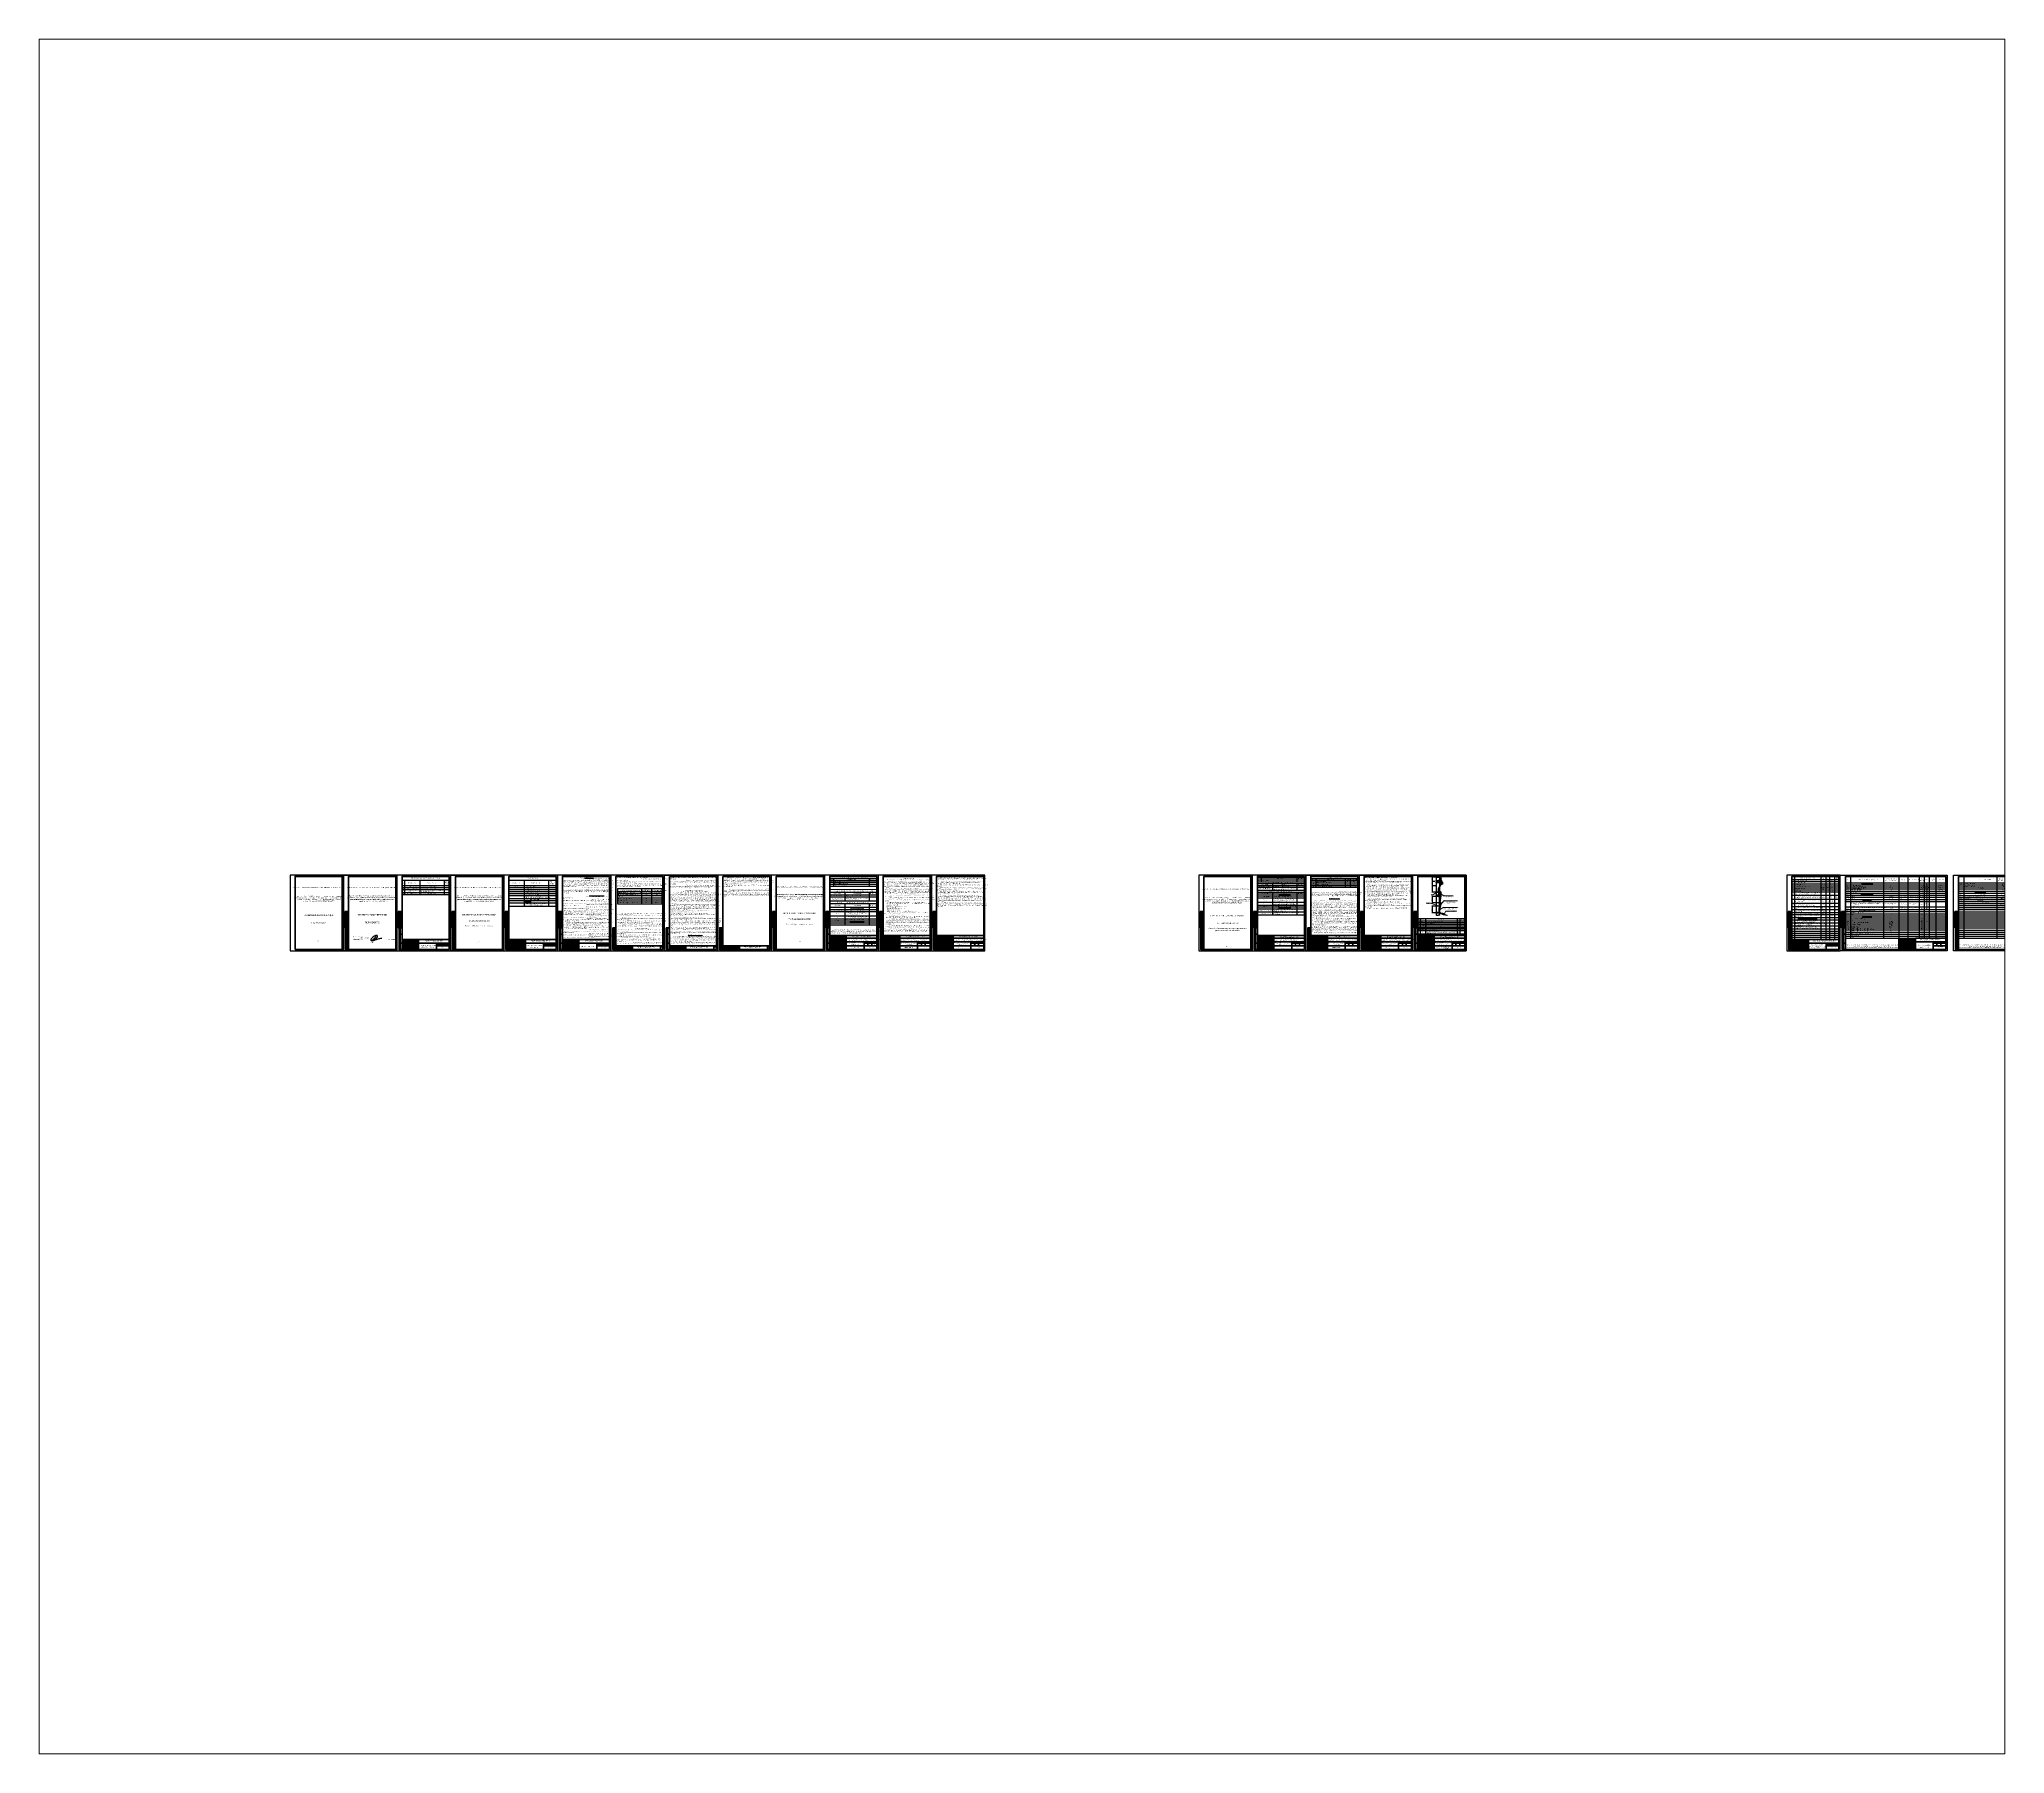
# Paper-space layout 'Лист1' of a CAD drawing. Header units: millimetres. Extents: x -29 to 286, y -40 to 235.
# The model-space entities are those that its viewports show. They can reach past a viewport. Long polylines and large blocks are cut down to what shows.
import ezdxf
from ezdxf import colors
from ezdxf.entities.mleader import LeaderData, LeaderLine
from ezdxf.enums import TextEntityAlignment as Align
from ezdxf.math import Vec2, Vec3

# ---------------------------------------------------------------- set-up
doc = ezdxf.new("R2010")
doc.units = ezdxf.units.MM
doc.set_wipeout_variables(frame=1)
doc.linetypes.add('CENTER2', pattern=[28.575, 19.05, -3.175, 3.175, -3.175])
doc.linetypes.add('gost5', pattern=[7, 5, -2, 0])
for name, color, linetype in [('Невидимая', 6, 'gost5'), ('П', 7, 'Continuous'), ('тонкая', 4, 'Continuous'), ('Чертеж', 7, 'Continuous'), ('штриховка', 6, 'Continuous')]:
    doc.layers.add(name, color=color, linetype=linetype)
doc.layers.add('обводка', color=5, linetype='Continuous', lineweight=50)
doc.layers.add('Оси', color=3, linetype='CENTER2', lineweight=25)
doc.styles.get("Standard").update_dxf_attribs({"font": 'arial.ttf'})
doc.styles.add('СПДС_BOLD', font='times.ttf', dxfattribs={"width": 0.8})
doc.styles.add('стиль1', font='times.ttf', dxfattribs={"width": 0.9, "height": 2})
doc.styles.add('стиль2', font='times.ttf', dxfattribs={"width": 0.9, "height": 2.5})
doc.dimstyles.new('ISO-25', dxfattribs={"dimtxt": 2.5, "dimasz": 2.5, "dimexe": 1.25, "dimexo": 0.625, "dimtad": 1, "dimtxsty": 'Standard', "dimcen": 2.5, "dimadec": 0, "dimazin": 0, "dimtfac": 1, "dimtmove": 0, "dimatfit": 3, "dimfxl": 1, "dimarcsym": 0})

# ---------------------------------------------------------------- blocks, each defined once
blk = doc.blocks.new('1')
at = {"lineweight": 30}
for p, q in [((630, 297), (420, 297)), ((420, 297), (420, 0)), ((630, 0), (630, 297)), ((420, 0), (630, 0))]:
    blk.add_line(p, q, dxfattribs=at)
blk = doc.blocks.new('Штамп б')
at = {"lineweight": 70}
for points in [[(20, 0), (8, 0), (8, 85), (20, 85)], [(13, 0), (13, 85)], [(8, 60), (20, 60)], [(8, 25), (20, 25)]]:
    blk.add_lwpolyline(points, dxfattribs=at)
at = {"lineweight": 25, "style": 'стиль1', "width": 0.9}
for s, p in [('Взам. инв. N', (12.1, 63.5)), ('Подпись и дата', (12.1, 31.3)), ('Инв. N подл.', (12.1, 3.8))]:
    blk.add_text(s, height=2.8, rotation=90, dxfattribs=at).set_placement(p)
blk = doc.blocks.new('*T13')
at = {"layer": 'Defpoints', "color": 8, "linetype": 'ByBlock', "lineweight": 0, "transparency": 16777216}
for p, q in [((0, 0), (185, 0)), ((0, 0), (0, -7)), ((185, 0), (185, -7))]:
    blk.add_line(p, q, dxfattribs=at)
at = {"layer": 'Чертеж', "color": 0, "lineweight": -2, "transparency": 16777216}
for p, q in [((0, -7), (185, -7)), ((0, -7), (0, -14)), ((0, -14), (185, -14)), ((60, -7), (60, -14)), ((155, -7), (155, -14)), ((185, -7), (185, -14))]:
    blk.add_line(p, q, dxfattribs=at)
at = {"layer": 'Чертеж', "color": 0, "linetype": 'ByBlock', "lineweight": -2, "transparency": 16777216}
for p, q in [((0, -14), (0, -96.9)), ((0, -22.3), (185, -22.3)), ((0, -29.4), (185, -29.4)), ((0, -46.4), (185, -46.4)), ((0, -58.3), (185, -58.3)), ((0, -65.3), (185, -65.3)), ((0, -73), (185, -73)), ((60, -14), (60, -96.9)), ((155, -14), (155, -96.9)), ((185, -14), (185, -96.9)), ((0, -85.1), (185, -85.1)), ((0, -96.9), (185, -96.9))]:
    blk.add_line(p, q, dxfattribs=at)
at = {"layer": 'Чертеж', "color": 0, "lineweight": 30, "transparency": 16777216, "char_height": 3, "style": 'стиль1'}
for s, insert, width, attachment_point in [('{\\C256;ПСД/48/2026/052-ТКР}. ВО', (30, -79.1), 57, 5), ('ПУЭ (7-е издание)', (30, -25.8), 57, 5), ('Обозначение', (30, -10.5), 57, 5), ('3.407-150', (30, -61.8), 57, 5), ('25.0017', (30, -37.9), 57, 5), ('21.0112', (30, -52.4), 57, 5), ('Ведомость ссылочных и прилагаемых документов', (92.5, -5.5), 182, 8), ('{\\C256;Одноцепные, двухцепные и переходные железобетонные опоры ВЛИ-0,4 кВ с СИП-2                  и арматурой ООО "Нилед"}', (61.5, -37.9), 92, 4), ('Правила устройств электроустановок', (61.5, -25.8), 92, 4), ('{\\C256;Угловые опоры ВЛИ -0,4 кВ одностоечной конструкции на стойках типа СВ105 и СВ110}', (61.5, -52.4), 92, 4), ('{\\C256;Ведомость объемов строительных и монтажных работ по сооружению ВЛИ-0,4 кВ}', (61.5, -79.1), 92, 4), ('Заземляющие устройства опор ВЛ-0,4;6;10;35 кВ', (61.5, -61.8), 92, 4), ('{\\LПрилагаемые документы}', (107.5, -69.2), 92, 5), ('{\\LСсылочные документы}', (107.5, -18.2), 92, 5), ('Наименование', (107.5, -10.5), 92, 5), ('Примечание', (170, -10.5), 27, 5), ('{\\C256;ПСД/48/2026/052-ТКР}. С', (30, -91), 57, 5), ('{\\C256;Спецификация оборудования, изделий и материалов для ВЛИ-0,4 кВ}', (61.5, -91), 92, 4)]:
    blk.add_mtext(s, dxfattribs=dict(at, insert=insert, width=width, attachment_point=attachment_point))
blk = doc.blocks.new('*T14')
at = {"layer": 'Defpoints', "color": 8, "linetype": 'ByBlock', "lineweight": 0, "transparency": 16777216}
for p, q in [((0, 0), (185, 0)), ((0, 0), (0, -7)), ((185, 0), (185, -7))]:
    blk.add_line(p, q, dxfattribs=at)
at = {"layer": 'Чертеж', "color": 0, "lineweight": -2, "transparency": 16777216}
for p, q in [((0, -7), (185, -7)), ((0, -7), (0, -14)), ((0, -14), (185, -14)), ((0, -21), (155, -21)), ((0, -33), (155, -33)), ((60, -7), (60, -14)), ((155, -7), (155, -14)), ((185, -7), (185, -14))]:
    blk.add_line(p, q, dxfattribs=at)
at = {"layer": 'Чертеж', "color": 0, "linetype": 'ByBlock', "lineweight": -2, "transparency": 16777216}
for p, q in [((0, -14), (0, -33)), ((60, -14), (60, -33)), ((155, -14), (155, -33)), ((155, -21), (185, -21)), ((155, -33), (185, -33)), ((185, -14), (185, -33))]:
    blk.add_line(p, q, dxfattribs=at)
at = {"layer": 'Чертеж', "color": 0, "lineweight": 30, "transparency": 16777216, "char_height": 3, "style": 'стиль1'}
for s, insert, width, attachment_point in [('{\\C256;ПСД/48/2026/052-ППО}', (30, -17.5), 57, 5), ('{\\C256;ПСД/48/2026/052-ТКР}', (30, -27), 57, 5), ('Обозначение', (30, -10.5), 57, 5), ('Ведомость основных комплектов рабочих чертежей раздела', (92.5, -5.5), 182, 8), ('{\\W0.9;Раздел 2. Проект полосы отвода}', (61.5, -17.5), 92, 4), ('Раздел 3. Технологические и конструктивные решения линейного объекта ', (61.5, -27), 92, 4), ('Наименование', (107.5, -10.5), 92, 5), ('Примечание', (170, -10.5), 27, 5)]:
    blk.add_mtext(s, dxfattribs=dict(at, insert=insert, width=width, attachment_point=attachment_point))
blk = doc.blocks.new('*T15')
at = {"layer": 'Чертеж', "color": 0, "linetype": 'ByBlock', "lineweight": -2, "transparency": 16777216}
for p, q in [((0, 0), (185, 0)), ((0, 0), (0, -15.3)), ((15.1, 0), (15.1, -15.3)), ((155.1, 0), (155.1, -15.3)), ((185, 0), (185, -15.3)), ((0, -7), (185, -7)), ((0, -15.3), (185, -15.3))]:
    blk.add_line(p, q, dxfattribs=at)
at = {"layer": 'Чертеж', "color": 0, "lineweight": 30, "transparency": 16777216, "char_height": 3, "style": 'стиль1'}
for s, insert, width, attachment_point in [('Лист', (7.6, -3.5), 12.143, 5), ('Общие данные ', (16.6, -11.2), 136.924, 4), ('Наименование', (85.1, -3.5), 136.924, 5), ('Примечание', (170, -3.5), 28.933, 5)]:
    blk.add_mtext(s, dxfattribs=dict(at, insert=insert, width=width, attachment_point=attachment_point))
at = {"layer": 'Чертеж', "lineweight": 30, "transparency": 16777216, "insert": (7.6, -11.2), "char_height": 3, "width": 14.943, "attachment_point": 5, "style": 'стиль1'}
blk.add_mtext('1-3', dxfattribs=at)
blk = doc.blocks.new('*T16')
at = {"layer": 'Чертеж', "color": 0, "linetype": 'ByBlock', "lineweight": -2, "transparency": 16777216}
for p, q in [((0, 0), (185, 0)), ((0, -35), (0, -116.9)), ((60, -15), (185, -15)), ((60, -35), (60, -116.9)), ((155, -35), (155, -116.9)), ((155, -43), (185, -43)), ((155, -51), (185, -51)), ((155, -59), (185, -59)), ((155, -67), (185, -67)), ((155, -75), (185, -75)), ((185, -35), (185, -116.9)), ((155, -87), (185, -87)), ((155, -95), (185, -95)), ((155, -103), (185, -103)), ((155, -116.9), (185, -116.9))]:
    blk.add_line(p, q, dxfattribs=at)
at = {"layer": 'Чертеж', "color": 0, "lineweight": -2, "transparency": 16777216}
for p, q in [((0, 0), (0, -35)), ((185, 0), (185, -35)), ((0, -15), (60, -15)), ((0, -35), (185, -35)), ((0, -43), (155, -43)), ((0, -51), (155, -51)), ((0, -59), (155, -59)), ((0, -67), (155, -67)), ((0, -75), (155, -75)), ((60, -15), (60, -35)), ((155, -15), (155, -35)), ((0, -87), (155, -87)), ((0, -95), (155, -95)), ((0, -103), (155, -103)), ((0, -116.9), (155, -116.9))]:
    blk.add_line(p, q, dxfattribs=at)
at = {"layer": 'Чертеж', "color": 0, "lineweight": 50, "transparency": 16777216, "style": 'стиль1'}
for s, insert, char_height, width, attachment_point in [('{\\C256;ПСД/48/2026/052-П\\Q1;З}', (30, -39), 3, 57, 5), ('{\\W0.9;Обозначение}', (30, -25), 4, 57, 5), ('{\\W0.9;Пояснительная записка}', (61.5, -39), 3, 92, 4), ('{\\W0.9;4. \\C256;Охрана окружающей среды}', (61.5, -71), 3, 92, 4), ('{\\W0.9;5. \\C256;Охрана труда и техника безопасности.      Противопожарные мероприятия и пожарная защита}', (61.5, -81), 3, 92, 4), ('{\\W0.9;\\C256;2. Электротехнические решения}', (61.5, -55), 3, 92, 4), ('{\\W0.9;3. \\C256;Строительные решения}', (61.5, -63), 3, 92, 4), ('{\\W0.9;\\C256;1. Исходные данные}', (61.5, -47), 3, 92, 4), ('{\\W0.9;СОДЕРЖАНИЕ}', (92.5, -7.5), 4, 182, 5), ('{\\W0.9;Наименование}', (107.5, -25), 4, 92, 5), ('{\\W0.9;Приме- чание}', (170, -25), 4, 27, 5), ('{\\W0.9;\\L\\C256;Приложения:}', (61.5, -99), 3, 92, 4), ('\\A1;Т{\\C256;ехнические условия для присоединения к электрическим сетям }№2024/ 161435', (61.5, -110), 3, 92, 4), ('{\\W0.9;6. \\C256;Организация строительства}', (61.5, -91), 3, 92, 4)]:
    blk.add_mtext(s, dxfattribs=dict(at, insert=insert, char_height=char_height, width=width, attachment_point=attachment_point))
blk = doc.blocks.new('*T17')
at = {"layer": 'Чертеж', "color": 0, "linetype": 'ByBlock', "lineweight": -2, "transparency": 16777216}
for p, q in [((0, 0), (184.9, 0)), ((0, 0), (0, -30.5)), ((15.1, 0), (15.1, -30.5)), ((155, 0), (155, -30.5)), ((184.9, 0), (184.9, -30.5)), ((0, -8.2), (184.9, -8.2)), ((0, -15.4), (184.9, -15.4)), ((0, -23), (184.9, -23)), ((0, -30.5), (184.9, -30.5))]:
    blk.add_line(p, q, dxfattribs=at)
at = {"layer": 'Чертеж', "color": 0, "lineweight": 30, "transparency": 16777216, "style": 'стиль1'}
for s, insert, char_height, width, attachment_point in [('Лист', (7.5, -4.1), 3.5, 12.097, 5), ('1- 3', (7.5, -11.8), 3, 14.897, 5), ('5-6', (7.5, -26.7), 3, 14.897, 5), ('4', (7.5, -19.2), 3, 14.897, 5), ('{\\C7;План трассы ВЛИ-0,4 кВ}', (16.6, -26.7), 3, 136.877, 4), ('Общие данные', (16.6, -11.8), 3, 136.877, 4), ('{\\C256;Ситуационный план трассы}', (16.6, -19.2), 3, 136.877, 4), ('Наименование', (85, -4.1), 3.5, 136.877, 5), ('Примечание', (169.9, -4.1), 3.5, 28.886, 5)]:
    blk.add_mtext(s, dxfattribs=dict(at, insert=insert, char_height=char_height, width=width, attachment_point=attachment_point))
blk = doc.blocks.new('*T18')
at = {"layer": 'Defpoints', "color": 8, "linetype": 'ByBlock', "lineweight": 0, "transparency": 16777216}
for p, q in [((0, 0), (185, 0)), ((0, 0), (0, -9.6)), ((185, 0), (185, -9.6))]:
    blk.add_line(p, q, dxfattribs=at)
at = {"layer": 'Чертеж', "color": 0, "lineweight": -2, "transparency": 16777216}
for p, q in [((0, -9.6), (185, -9.6)), ((0, -9.6), (0, -24.6)), ((0, -24.6), (185, -24.6)), ((60, -9.6), (60, -24.6)), ((155, -9.6), (155, -24.6)), ((185, -9.6), (185, -24.6))]:
    blk.add_line(p, q, dxfattribs=at)
at = {"layer": 'Чертеж', "color": 0, "linetype": 'ByBlock', "lineweight": -2, "transparency": 16777216}
for p, q in [((0, -24.6), (0, -93.9)), ((0, -32.9), (185, -32.9)), ((0, -40.9), (185, -40.9)), ((0, -57.9), (185, -57.9)), ((0, -69.9), (185, -69.9)), ((60, -24.6), (60, -93.9)), ((155, -24.6), (155, -93.9)), ((185, -24.6), (185, -93.9)), ((0, -77.9), (185, -77.9)), ((0, -85.9), (185, -85.9)), ((0, -93.9), (185, -93.9))]:
    blk.add_line(p, q, dxfattribs=at)
at = {"layer": 'Чертеж', "color": 0, "lineweight": 30, "transparency": 16777216, "style": 'стиль1'}
for s, insert, char_height, width, attachment_point in [('ПУЭ (7-е издание)', (30, -36.9), 3, 57, 5), ('Обозначение', (30, -17.1), 3.5, 57, 5), ('3.407-150', (30, -73.9), 3, 57, 5), ('25.0017', (30, -49.4), 3, 57, 5), ('21.0112', (30, -63.9), 3, 57, 5), ('Ведомость ссылочных и прилагаемых документов', (92.5, -8.1), 4, 182, 8), ('{\\C256;Одноцепные, двухцепные и переходные железобетонные опоры ВЛИ-0,4 кВ с СИП-2                  и арматурой ООО "Нилед"}', (61.5, -49.4), 3, 92, 4), ('Правила устройств электроустановок', (61.5, -36.9), 3, 92, 4), ('{\\C256;Угловые опоры ВЛИ -0,4 кВ одностоечной конструкции на стойках типа СВ105 и СВ110}', (61.5, -63.9), 3, 92, 4), ('Заземляющие устройства опор ВЛ-0,4;6;10;35 кВ', (61.5, -73.9), 3, 92, 4), ('{\\LСсылочные документы}', (107.5, -28.7), 3.5, 92, 5), ('Наименование', (107.5, -17.1), 3.5, 92, 5), ('Примечание', (170, -17.1), 3.5, 27, 5), ('{\\LПрилагаемые документы}', (107.5, -81.9), 3.5, 92, 5)]:
    blk.add_mtext(s, dxfattribs=dict(at, insert=insert, char_height=char_height, width=width, attachment_point=attachment_point))
blk = doc.blocks.new('*T19')
at = {"layer": 'Defpoints', "color": 8, "linetype": 'ByBlock', "lineweight": 0, "transparency": 16777216}
for p, q in [((0, 0), (185, 0)), ((0, 0), (0, -9.9)), ((185, 0), (185, -9.9))]:
    blk.add_line(p, q, dxfattribs=at)
at = {"layer": 'Чертеж', "color": 0, "lineweight": -2, "transparency": 16777216}
for p, q in [((0, -9.9), (185, -9.9)), ((0, -9.9), (0, -20.9)), ((0, -20.9), (185, -20.9)), ((0, -28.9), (155, -28.9)), ((0, -45.1), (155, -45.1)), ((60, -9.9), (60, -20.9)), ((155, -9.9), (155, -20.9)), ((185, -9.9), (185, -20.9))]:
    blk.add_line(p, q, dxfattribs=at)
at = {"layer": 'Чертеж', "color": 0, "linetype": 'ByBlock', "lineweight": -2, "transparency": 16777216}
for p, q in [((0, -20.9), (0, -45.1)), ((60, -20.9), (60, -45.1)), ((155, -20.9), (155, -45.1)), ((155, -28.9), (185, -28.9)), ((155, -45.1), (185, -45.1)), ((185, -20.9), (185, -45.1))]:
    blk.add_line(p, q, dxfattribs=at)
at = {"layer": 'Чертеж', "color": 0, "lineweight": 30, "transparency": 16777216, "style": 'стиль1'}
for s, insert, char_height, width, attachment_point in [('{\\C256;ПСД/48/2026/052-ППО}', (30, -24.9), 3, 57, 5), ('{\\C256;ПСД/48/2026/052-ТКР}', (30, -37), 3, 57, 5), ('Обозначение', (30, -15.4), 3.5, 57, 5), ('Ведомость основных комплектов рабочих чертежей раздела', (92.5, -8.4), 4, 182, 8), ('Раздел 2. Проект полосы отвода', (61.5, -24.9), 3, 92, 4), ('Раздел 3. Технологические и конструктивные решения линейного объекта ', (61.5, -37), 3, 92, 4), ('Наименование', (107.5, -15.4), 3.5, 92, 5), ('Примечание', (170, -15.4), 3.5, 27, 5)]:
    blk.add_mtext(s, dxfattribs=dict(at, insert=insert, char_height=char_height, width=width, attachment_point=attachment_point))
blk = doc.blocks.new('A$C5B0935FB')
at = {"lineweight": 70}
for p, q in [((20, 65), (5, 65)), ((5, 0), (5, 65)), ((10, 0), (5, 0)), ((10, 55), (10, 65)), ((10, 40), (10, 55)), ((10, 55), (20, 55)), ((10, 20), (10, 40)), ((10, 40), (20, 40)), ((10, 0), (10, 20)), ((10, 20), (20, 20)), ((15, 0), (10, 0)), ((15, 0), (15, 65)), ((20, 0), (15, 0)), ((15, 0), (15, 0)), ((20, 0), (20, 65))]:
    blk.add_line(p, q, dxfattribs=at)
at = {"lineweight": 25, "style": 'стиль1', "width": 0.9}
blk.add_text('Согласовано', height=2.5, rotation=90, dxfattribs=at).set_placement((8.7, 2.4))
blk = doc.blocks.new('*T20')
at = {"layer": 'Чертеж', "color": 0, "lineweight": -2, "transparency": 16777216}
for p, q in [((0, 0), (94, 0)), ((0, 0), (0, -11.9)), ((94, 0), (94, -11.9)), ((134, 0), (134, -11.9)), ((174, 0), (174, -11.9)), ((0, -11.9), (174, -11.9)), ((0, -19.9), (174, -19.9)), ((0, -27.9), (174, -27.9)), ((0, -35.9), (174, -35.9)), ((0, -43.9), (174, -43.9)), ((0, -51.9), (174, -51.9)), ((0, -59.9), (94, -59.9))]:
    blk.add_line(p, q, dxfattribs=at)
at = {"layer": 'Чертеж', "color": 0, "linetype": 'ByBlock', "lineweight": -2, "transparency": 16777216}
for p, q in [((94, 0), (174, 0)), ((0, -11.9), (0, -59.9)), ((94, -11.9), (94, -59.9)), ((94, -59.9), (174, -59.9)), ((134, -11.9), (134, -59.9)), ((174, -11.9), (174, -59.9))]:
    blk.add_line(p, q, dxfattribs=at)
at = {"layer": 'Чертеж', "color": 0, "lineweight": 40, "transparency": 16777216, "char_height": 3, "style": 'стиль1'}
for s, insert, width, attachment_point in [('{\\W0.9;\\C256;Район по гололеду}', (1.5, -15.9), 90.997, 4), ('{\\W0.9;\\C256;Нормативная толщина стенки гололеда}', (1.5, -23.9), 90.997, 4), ('{\\W0.9;\\C256;Район по ветру}', (1.5, -31.9), 90.997, 4), ('{\\C256;Нормативная скорость ветра}', (1.5, -39.9), 90.997, 4), ('{\\W0.9;\\C256;Ветровое давление}', (1.5, -47.9), 90.997, 4), ('{\\W0.9;\\C256;Среднегодовая продолжительность гроз}', (1.5, -55.9), 90.997, 4), ('{\\W0.9;\\C256;Наименование показателя}', (47, -6), 90.997, 5), ('{\\C256;Единица \\Pизмерения}', (114, -6), 37, 5), ('{\\W0.9;час}', (114, -55.9), 37, 5), ('{\\W0.9;м/с}', (114, -39.9), 37, 5), ('{\\W0.9;мм}', (114, -23.9), 37, 5), ('{\\W0.9;Па}', (114, -47.9), 37, 5), ('{\\W0.9;\\C256;Показатель}', (154, -6), 37, 5), ('80-100', (154, -55.9), 37, 5), ('650', (154, -47.9), 37, 5), ('{\\C256;III}', (154, -15.9), 37, 5), ('20', (154, -23.9), 37, 5), ('{\\C256;III}', (154, -31.9), 37, 5), ('32', (154, -39.9), 37, 5)]:
    blk.add_mtext(s, dxfattribs=dict(at, insert=insert, width=width, attachment_point=attachment_point))
blk = doc.blocks.new('*T21')
at = {"layer": 'Defpoints', "color": 8, "linetype": 'ByBlock', "lineweight": 0, "transparency": 16777216}
for p, q in [((0, 0), (185, 0)), ((0, 0), (0, -7)), ((185, 0), (185, -7))]:
    blk.add_line(p, q, dxfattribs=at)
at = {"layer": 'Чертеж', "color": 0, "lineweight": -2, "transparency": 16777216}
for p, q in [((0, -7), (185, -7)), ((0, -7), (0, -14)), ((0, -14), (185, -14)), ((0, -21), (135, -21)), ((0, -28), (135, -28)), ((0, -35), (135, -35)), ((0, -42), (20, -42)), ((20, -7), (20, -14)), ((135, -7), (135, -14)), ((155, -7), (155, -14)), ((185, -7), (185, -14))]:
    blk.add_line(p, q, dxfattribs=at)
at = {"layer": 'Чертеж', "color": 0, "linetype": 'ByBlock', "lineweight": -2, "transparency": 16777216}
for p, q in [((0, -14), (0, -42)), ((20, -14), (20, -42)), ((20, -42), (185, -42)), ((135, -14), (135, -42)), ((135, -21), (185, -21)), ((135, -28), (185, -28)), ((135, -35), (185, -35)), ((155, -14), (155, -42)), ((185, -14), (185, -42))]:
    blk.add_line(p, q, dxfattribs=at)
at = {"layer": 'Чертеж', "color": 0, "lineweight": 30, "transparency": 16777216, "char_height": 3, "style": 'стиль1'}
for s, insert, width, attachment_point in [('№ п/п', (10, -10.5), 17, 5), ('4', (10, -38.5), 17, 5), ('2', (10, -24.5), 17, 5), ('3', (10, -31.5), 17, 5), ('1', (10, -17.5), 17, 5), ('Напряжение питания', (21.5, -17.5), 112, 4), ('Категория электроснабжения', (21.5, -24.5), 112, 4), ('Присоединяемая мощность', (21.5, -31.5), 112, 4), ('Строительная длина ВЛИ-0,4 кВ', (21.5, -38.5), 112, 4), ('Наименование', (77.5, -10.5), 112, 5), ('Основные показатели проекта', (92.5, -3.5), 182, 5), ('Ед. изм.', (145, -10.5), 17, 5), ('кВт', (145, -31.5), 17, 5), ('кВ', (145, -17.5), 17, 5), ('км', (145, -38.5), 17, 5), ('Примечание', (170, -10.5), 27, 5), ('0,204', (170, -38.5), 27, 5), ('{\\C256;0,4}', (170, -17.5), 27, 5), ('III', (170, -24.5), 27, 5), ('15', (170, -31.5), 27, 5)]:
    blk.add_mtext(s, dxfattribs=dict(at, insert=insert, width=width, attachment_point=attachment_point))
blk = doc.blocks.new('A$C7F1F469D')
at = {"color": 5, "lineweight": 25}
blk.add_spline([(-0.1, 1.8), (1.3, 2.9), (2.8, 4.3), (3.5, 5.3), (3.8, 5.6), (3.9, 5.8), (3.7, 5.8), (3.3, 5.7), (2.9, 5.4), (-1.1, 1.3), (-1.3, 1), (-1.5, 0.7), (-1.6, 0.3), (-1.5, 0.2), (-1, 0.5), (-0.4, 1), (0.3, 1.4), (1.1, 1.9), (1.7, 2), (1.6, 1.8), (1.3, 1.4), (0.6, 0.6), (0.2, 0.2), (0, 0), (0.2, 0), (0.8, 0.2), (1.4, 0.6), (2.2, 1), (2.3, 1), (1.9, 0.6), (1.3, 0), (0.6, -0.6), (0.1, -1.3), (-0.1, -1.7), (0.1, -1.6), (0.4, -1.4), (1.2, -0.6), (1.6, -0.2), (2.3, 0.3), (2.8, 0.7), (3.4, 1), (3.8, 1.2), (4.1, 1.4), (4.3, 1.4), (4.6, 1.5), (4.6, 1.4), (4.5, 1.2), (4.3, 0.9), (4.4, 0.8), (4.6, 0.9), (5.1, 1.3), (6.2, 2.2), (7.4, 3.2), (8.4, 4.2), (9.6, 5.3), (11, 6.7), (11.3, 7), (9.8, 5.5), (8.6, 4.3), (7.7, 3.3), (7.2, 2.7), (6.7, 2.1), (6.2, 1.4), (5.5, 0.6), (4.7, -0.3), (3.9, -1.3), (3.2, -1.9), (2.9, -2.3), (2.7, -2.6), (2.5, -2.6), (2.5, -2.3), (2.7, -1.9), (3.3, -1.1), (3.8, -0.5), (4.5, 0.1), (5.3, 0.8), (6, 1.3), (6.7, 1.8), (7.6, 2.2), (8.8, 2.9), (10, 3.4), (11.4, 3.8), (12.5, 4.2), (13.5, 4.6)], degree=3, dxfattribs=at)
blk = doc.blocks.new('Штамп фамилии')
at = {"layer": 'Чертеж', "color": 5, "lineweight": -2}
blk.add_lwpolyline([(47.5, 1.7), (47.5, 1.8), (47.6, 1.9), (47.7, 2), (47.7, 2.1), (47.7, 2.1), (47.8, 2.2), (47.8, 2.2), (47.8, 2.3), (47.7, 2.4), (47.7, 2.4), (47.7, 2.4), (47.6, 2.4), (47.6, 2.4), (47.5, 2.4), (47.4, 2.3), (47.4, 2.3), (47.3, 2.2), (47.3, 2.1), (45.3, -0.3), (44.4, -1.3), (43, -2.6), (41.2, -4.1), (41.1, -4.1), (41, -4.1), (41, -4.1), (40.9, -4), (40.9, -3.9), (40.8, -3.7), (40.8, -3.6), (40.8, -3.4), (40.8, -3.3), (40.9, -3.1), (40.9, -3), (41, -2.8), (41.1, -2.6), (41.3, -2.3), (41.6, -1.9), (42.1, -1.4), (42.5, -1), (43, -0.7), (43.5, -0.3), (44.1, 0), (44.8, 0.4), (44.8, 0.4), (44.9, 0.4), (44.9, 0.3), (44.8, -0.1), (44.9, -0.2), (44.9, -0.3), (45, -0.3), (45.1, -0.4), (45.3, -0.4), (45.5, -0.4), (46.3, -0.3), (46.4, -0.3), (46.5, -0.2), (46.5, -0.3), (46.5, -0.3), (46.5, -0.3), (46.5, -0.3), (46.4, -0.4), (46.4, -0.4), (46.3, -0.5), (45.9, -0.8), (45.9, -0.8), (45.9, -0.9), (45.9, -1), (45.9, -1), (46, -1), (46.2, -1), (46.6, -1), (46.7, -1), (46.8, -0.9), (47, -0.9), (48.5, -0.3), (48.7, -0.2), (48.8, -0.1), (49, 0), (49.1, 0.1), (49.2, 0.1)], dxfattribs=at)
at = {"layer": 'Чертеж', "color": 67, "lineweight": -2, "true_color": 0x727430}
for p in [(40.7, -9), (40.8, -18.6)]:
    blk.add_blockref('A$C7F1F469D', p, dxfattribs=at)
at = {"color": 7, "char_height": 2.5, "attachment_point": 4, "style": 'стиль1'}
for s, insert, width in [(' Разработал', (-1.9, -1.7), 17), (' Проверил', (-1.9, -6.7), 17), (' Н.контроль', (-1.9, -16.7), 17), ('Хаустов', (18.9, -1.8), 20), (' Суринов', (18, -7.1), 20), (' Суринов', (18.1, -16.7), 20)]:
    blk.add_mtext(s, dxfattribs=dict(at, insert=insert, width=width))
blk = doc.blocks.new('A$C31D65421')
blk.add_blockref('Штамп фамилии', (2.2, 18.4))
blk = doc.blocks.new('A$C506864A1')
at = {"color": 162}
blk.add_lwpolyline([(7.8, 6.1), (7.3, 5.7), (5.7, 4.1), (3.6, 2), (2.5, 0.9), (2.4, 0.9), (2.5, 0.8), (2.5, 0.8), (2.5, 0.8), (2.6, 0.9), (2.6, 0.9), (2.7, 1), (2.8, 1.1), (2.9, 1.2), (3.1, 1.4), (3.3, 1.7), (4.5, 2.9), (5.1, 3.5), (5.2, 3.6), (5.3, 3.6), (5.4, 3.7), (5.4, 3.7), (5.5, 3.7), (5.6, 3.7), (5.6, 3.7), (5.7, 3.7), (5.7, 3.7), (5.7, 3.7), (5.8, 3.7), (5.8, 3.7), (5.8, 3.7), (5.8, 3.6), (5.9, 3.6), (5.9, 3.5), (5.9, 3.5), (5.9, 3.4), (5.9, 3.4), (5.8, 3.2), (5.8, 3), (5.7, 2.9), (5.7, 2.7), (5.6, 2.6), (5.6, 2.5), (5.6, 2.5), (5.5, 2.4), (5.5, 2.3), (5.5, 2.3), (5.5, 2.2), (5.5, 2.1), (5.5, 2), (5.5, 2), (5.6, 1.9), (5.7, 1.9), (5.8, 1.9), (5.8, 1.9), (5.9, 1.9), (6.1, 1.9), (6.2, 2), (6.4, 2.1), (6.5, 2.1), (6.8, 2.3), (7.1, 2.5), (7.3, 2.7), (7.7, 3), (8.2, 3.5), (8.6, 3.9), (9, 4.4), (9.2, 4.7), (9.4, 5.1), (9.7, 5.6), (9.8, 6), (9.9, 6.4), (9.9, 6.7), (9.8, 6.9), (9.7, 7.1), (9.5, 7.3), (9.3, 7.5), (9.1, 7.6), (8.8, 7.7), (8.7, 7.7), (8.4, 7.7), (8.1, 7.8), (7.7, 7.8), (7.3, 7.7), (7, 7.7), (6.7, 7.6), (6.2, 7.4), (5.8, 7.3), (5.2, 7), (4.7, 6.7), (4.2, 6.4), (3.8, 6.1), (3.4, 5.8), (3.1, 5.6), (2.7, 5.2), (2.2, 4.7), (1.7, 4.2), (1.4, 3.9), (1.1, 3.4), (0.8, 3.1), (0.6, 2.6), (0.3, 2.1), (0.1, 1.7), (0, 1.3), (0, 1.1), (0, 0.7), (0.1, 0.6), (0.3, 0.4), (0.5, 0.3), (0.8, 0.1), (1.1, 0.1), (1.5, 0), (1.9, 0), (2.8, 0.2), (3.7, 0.4), (4.2, 0.6), (4.9, 0.8), (5.6, 1), (6.3, 1.3), (7.2, 1.6), (8.3, 1.9), (9.2, 2.2), (10, 2.4), (12.3, 3.1), (13.3, 3.4), (14.9, 3.7), (15.7, 3.9), (16.5, 4)], dxfattribs=at)
blk = doc.blocks.new('*T22')
at = {"layer": 'Чертеж', "color": 0, "linetype": 'ByBlock', "lineweight": -2, "transparency": 16777216}
for p, q in [((0, 0), (185.1, 0)), ((0, 0), (0, -247)), ((10.1, 0), (10.1, -28.2)), ((113.3, 0), (113.3, -28.2)), ((133.4, 0), (133.4, -28.2)), ((147.4, 0), (147.4, -247)), ((167.5, 0), (167.5, -28.2)), ((185.1, 0), (185.1, -28.2)), ((0, -11.9), (185.1, -11.9)), ((0, -20.1), (185.1, -20.1)), ((0, -28.2), (10.1, -28.2)), ((0, -36.4), (10.1, -36.4)), ((0, -44.5), (10.1, -44.5)), ((0, -52.7), (10.1, -52.7)), ((0, -60.8), (10.1, -60.8)), ((0, -73), (167.5, -73)), ((10.1, -52.7), (10.1, -247)), ((113.3, -52.7), (113.3, -149.6)), ((113.3, -60.8), (167.5, -60.8)), ((133.4, -28.2), (167.5, -28.2)), ((133.4, -36.4), (167.5, -36.4)), ((133.4, -44.5), (167.5, -44.5)), ((133.4, -52.7), (167.5, -52.7)), ((133.4, -52.7), (133.4, -247)), ((167.5, -73), (167.5, -247)), ((0, -89.2), (167.5, -89.2)), ((0, -105.4), (185.1, -105.4)), ((0, -117.6), (185.1, -117.6)), ((0, -129.7), (10.1, -129.7)), ((0, -141.4), (10.1, -141.4)), ((0, -149.6), (10.1, -149.6)), ((113.3, -129.7), (185.1, -129.7)), ((113.3, -141.4), (185.1, -141.4)), ((133.4, -149.6), (185.1, -149.6)), ((185.1, -89.2), (185.1, -247)), ((0, -161.7), (10.1, -161.7)), ((0, -169.8), (185.1, -169.8)), ((0, -181.9), (185.1, -181.9)), ((0, -194.1), (185.1, -194.1)), ((0, -206.2), (185.1, -206.2)), ((0, -214.4), (185.1, -214.4)), ((0, -222.5), (185.1, -222.5)), ((0, -230.7), (185.1, -230.7)), ((113.3, -161.7), (113.3, -247)), ((133.4, -161.7), (147.4, -161.7)), ((167.5, -161.7), (185.1, -161.7)), ((0, -238.8), (185.1, -238.8)), ((0, -247), (185.1, -247))]:
    blk.add_line(p, q, dxfattribs=at)
at = {"layer": 'Чертеж', "color": 0, "lineweight": -2, "transparency": 16777216}
for p, q in [((10.1, -28.2), (133.4, -28.2)), ((10.1, -28.2), (10.1, -52.7)), ((10.1, -36.4), (133.4, -36.4)), ((10.1, -44.5), (133.4, -44.5)), ((10.1, -52.7), (133.4, -52.7)), ((10.1, -60.8), (113.3, -60.8)), ((113.3, -28.2), (113.3, -52.7)), ((133.4, -28.2), (133.4, -52.7)), ((167.5, -28.2), (185.1, -28.2)), ((167.5, -28.2), (167.5, -73)), ((167.5, -36.4), (185.1, -36.4)), ((167.5, -44.5), (185.1, -44.5)), ((167.5, -52.7), (185.1, -52.7)), ((167.5, -60.8), (185.1, -60.8)), ((167.5, -73), (185.1, -73)), ((185.1, -28.2), (185.1, -89.2)), ((10.1, -129.7), (113.3, -129.7)), ((10.1, -141.4), (113.3, -141.4)), ((10.1, -149.6), (133.4, -149.6)), ((113.3, -149.6), (113.3, -161.7)), ((167.5, -89.2), (185.1, -89.2)), ((10.1, -161.7), (133.4, -161.7)), ((147.4, -161.7), (167.5, -161.7))]:
    blk.add_line(p, q, dxfattribs=at)
at = {"layer": 'Чертеж', "color": 0, "lineweight": 30, "transparency": 16777216, "style": 'стиль1'}
for s, insert, char_height, width, attachment_point in [('№ \\Pп/п', (5, -6), 3, 7.075, 5), ('2', (5, -24.2), 3, 7.075, 5), ('3', (5, -66.9), 3, 7.075, 5), ('1', (5, -16), 3, 7.075, 5), ('Строительная длина линии:', (11.6, -16), 3, 100.274, 4), ('Установка ж.б.опоры:', (11.6, -24.2), 3, 100.274, 4), ('- промежуточная 25.0017-02', (11.6, -32.3), 3, 100.274, 4), ('- угловая анкерная 21.0112-09', (11.6, -40.5), 3, 100.274, 4), ('- концевая 21.0112-04', (11.6, -48.6), 3, 100.274, 4), ('Наименование характеристики', (61.7, -6), 3, 100.274, 5), ('УА23*', (123.4, -40.5), 3, 17.075, 5), ('Тип, марка', (123.4, -6), 3, 17.075, 5), ('П23', (123.4, -32.3), 3, 17.075, 5), ('К21', (123.4, -48.6), 3, 17.075, 5), ('Ед. изм', (140.4, -6), 3, 11.022, 5), ('шт', (140.4, -32.3), 3, 11.022, 5), ('шт', (140.4, -40.5), 3, 11.022, 5), ('шт', (140.4, -48.6), 3, 11.022, 5), ('шт', (140.4, -56.8), 3, 11.022, 5), ('шт', (140.4, -66.9), 3, 11.022, 5), ('км        ', (140.4, -16), 3, 11.022, 5), ('0,204', (157.5, -16), 3, 17.075, 5), ('Кол.', (157.5, -6), 3, 17.075, 5), ('9', (157.5, -56.8), 3, 17.075, 5), ('7', (157.5, -32.3), 3, 17.075, 5), ('1', (157.5, -40.5), 3, 17.075, 5), ('1', (157.5, -48.6), 3, 17.075, 5), ('1', (157.5, -66.9), 3, 17.075, 5), ('по 9 опорам', (176.3, -81.1), 3, 14.577, 5), ('Прим.', (176.3, -6), 3, 14.577, 5), ('10', (5, -145.5), 3, 7.075, 5), ('11', (5, -155.6), 3, 7.075, 5), ('4', (5, -81.1), 3, 7.075, 5), ('6', (5, -111.5), 3, 7.075, 5), ('8', (5, -135.6), 3, 7.075, 5), ('5', (5, -97.3), 3, 7.075, 5), ('7', (5, -123.6), 3, 7.075, 5), ('Монтаж выключателя автоматического трехполюсного в щит навесной', (11.6, -135.6), 3, 100.274, 4), ('Монтаж счетчика электрической энергии трехфазный на опоре', (11.6, -123.6), 3, 100.274, 4), ('Монтаж щита пластикового навесного на опору', (11.6, -145.5), 3, 100.274, 4), ('Монтаж проката стального горячекатаного полосового 40х4мм по опоре', (11.6, -155.6), 3, 100.274, 4), ('ФОБОС 3', (123.4, -123.6), 3, 17.075, 5), ('ВА47-29 3Р 32А', (123.4, -135.6), 3, 17.075, 5), ('КМПн-8', (123.4, -145.5), 3, 17.075, 5), ('СИП2', (123.4, -81.1), 3, 17.075, 5), ('СИП4', (123.4, -97.3), 3, 17.075, 5), ('L=3 м', (123.4, -111.5), 3, 17.075, 5), ('шт', (140.4, -111.5), 3, 11.022, 5), ('шт', (140.4, -123.6), 3, 11.022, 5), ('шт', (140.4, -135.6), 3, 11.022, 5), ('шт', (140.4, -145.5), 3, 11.022, 5), ('км', (140.4, -81.1), 3, 11.022, 5), ('км', (140.4, -97.3), 3, 11.022, 5), ('0,204', (157.5, -81.1), 3, 17.075, 5), ('0,002', (157.5, -97.3), 3, 17.075, 5), ('6', (157.5, -155.6), 3, 17.075, 5), ('3', (157.5, -111.5), 3, 17.075, 5), ('1', (157.5, -123.6), 3, 17.075, 5), ('1', (157.5, -135.6), 3, 17.075, 5), ('1', (157.5, -145.5), 3, 17.075, 5), ('2', (5, -188), 3, 7.075, 5), ('3', (5, -200.2), 3, 7.075, 5), ('1', (5, -175.9), 3, 7.075, 5), ('Автоматизированная система управления II категории технической сложности с количеством каналов (Кобщ): 2 ', (11.6, -200.2), 3, 100.274, 4), ('11-010-2 РД34-28.2', (123.4, -175.9), 2.5, 17.075, 5), ('11-011-1 РД34-28.2', (123.4, -188), 2.5, 17.075, 5), ('система', (140.4, -200.2), 3, 11.022, 5), ('изм.', (140.4, -175.9), 3, 11.022, 5), ('изм.', (140.4, -188), 3, 11.022, 5), ('м', (140.4, -155.6), 3, 11.022, 5), ('3', (157.5, -175.9), 3, 17.075, 5), ('3', (157.5, -188), 3, 17.075, 5), ('1', (157.5, -200.2), 3, 17.075, 5)]:
    blk.add_mtext(s, dxfattribs=dict(at, insert=insert, char_height=char_height, width=width, attachment_point=attachment_point))
at = {"layer": 'Чертеж', "color": 1, "lineweight": 30, "transparency": 16777216, "char_height": 3, "width": 100.274, "style": 'стиль1'}
for s, insert, attachment_point in [('{\\C256;Монтаж самонесущего изолированного провода с изолированной несущей жилой, числом жил и сечением:\\P- 3х70+1х70 мм²}', (11.6, -81.1), 4), ('{\\C256;Монтаж самонесущего изолированного провода, числом жил и сечением:\\P- 4х16 мм²}', (11.6, -97.3), 4), ('{\\C0;Монтаж заземляющего устройства:                                               - вертикальный  заземлитель %%C18 мм}', (11.6, -111.5), 4), ('{\\C0;Измерение сопротивления растеканию тока контура с диагональю до 20 м \\H0.96667x;(11-010-2, РД 34-28.2)}', (11.6, -175.9), 4), ('{\\C0;Проверка наличия цепи между заземлителями и заземл. элементами (11-011-1, РД 34-28.2)}', (11.6, -188), 4), ('{\\L\\C0;Состав электротехнических измерений}', (61.7, -163.2), 2)]:
    blk.add_mtext(s, dxfattribs=dict(at, insert=insert, attachment_point=attachment_point))
at = {"layer": 'Чертеж', "lineweight": 30, "transparency": 16777216, "char_height": 3, "width": 100.274, "attachment_point": 4, "style": 'стиль1'}
for s, insert in [('Всего опор:', (11.6, -56.8)), ('Монтаж ответвительной арматуры от сущ. опоры №1-4 ВлИ 0,4 кВ фидера №2 ТП № 147/ 250 кВА', (11.6, -66.9))]:
    blk.add_mtext(s, dxfattribs=dict(at, insert=insert))
blk = doc.blocks.new('*T25')
at = {"layer": 'Чертеж', "color": 0, "linetype": 'ByBlock', "lineweight": -2, "transparency": 16777216}
for p, q in [((0, 0), (185, 0)), ((0, -35.4), (0, -71.4)), ((10, -35.4), (10, -71.4)), ((70, -35.4), (70, -71.4)), ((165, -35.4), (165, -71.4)), ((165, -43.4), (185, -43.4)), ((165, -51.4), (185, -51.4)), ((165, -63.4), (185, -63.4)), ((165, -71.4), (185, -71.4)), ((185, -35.4), (185, -71.4))]:
    blk.add_line(p, q, dxfattribs=at)
at = {"layer": 'Чертеж', "color": 0, "lineweight": -2, "transparency": 16777216}
for p, q in [((0, 0), (0, -35.4)), ((185, 0), (185, -35.4)), ((0, -15), (185, -15)), ((0, -35.4), (185, -35.4)), ((0, -43.4), (165, -43.4)), ((0, -51.4), (165, -51.4)), ((0, -63.4), (165, -63.4)), ((0, -71.4), (165, -71.4)), ((10, -15), (10, -35.4)), ((70, -15), (70, -35.4)), ((165, -15), (165, -35.4))]:
    blk.add_line(p, q, dxfattribs=at)
at = {"layer": 'Чертеж', "color": 0, "lineweight": 50, "transparency": 16777216, "style": 'стиль1'}
for s, insert, char_height, width, attachment_point in [('{\\W0.9;№ тома}', (5, -25.2), 4, 7, 5), ('{\\W0.9;9}', (5, -67.4), 3, 7, 5), ('{\\W0.9;2}', (5, -47.4), 3, 7, 5), ('{\\W0.9;3}', (5, -57.4), 3, 7, 5), ('{\\W0.9;1}', (5, -39.4), 3, 7, 5), ('{\\C256;ПСД/48/2026/052-ППО}', (40, -47.4), 3, 57, 5), ('{\\C256;ПСД/48/2026/052-ТКР}', (40, -57.4), 3, 57, 5), ('{\\C256;ПСД/48/2026/052-СМ}', (40, -67.4), 3, 57, 5), ('{\\C256;ПСД/48/2026/052-П\\Q1;З}', (40, -39.4), 3, 57, 5), ('{\\W0.9;Обозначение}', (40, -25.2), 4, 57, 5), ('{\\W0.9;СОСТАВ ПРОЕКТНОЙ ДОКУМЕНТАЦИИ}', (92.5, -7.5), 4, 182, 5), ('{\\W0.9;Раздел 1. Пояснительная записка}', (71.5, -39.4), 3, 92, 4), ('{\\W0.9;Раздел 2. Проект полосы отвода}', (71.5, -47.4), 3, 92, 4), ('{\\W0.9;Раздел 3. Технологические и конструктивные решения линейного объекта}', (71.5, -57.4), 3, 92, 4), ('{\\W0.9;Раздел 9. Смета на строительство}', (71.5, -67.4), 3, 92, 4), ('{\\W0.9;Наименование}', (117.5, -25.2), 4, 92, 5), ('{\\W0.9;Приме- чание}', (175, -25.2), 4, 17, 5)]:
    blk.add_mtext(s, dxfattribs=dict(at, insert=insert, char_height=char_height, width=width, attachment_point=attachment_point))
blk = doc.blocks.new('*T43')
at = {"color": 0, "linetype": 'ByBlock', "lineweight": -2, "transparency": 16777216}
for p, q in [((0, 0), (394.9, 0)), ((0, 0), (0, -25)), ((20, 0), (20, -25)), ((150, 0), (150, -33)), ((210, 0), (210, -25)), ((245, 0), (245, -25)), ((290, 0), (290, -25)), ((310, 0), (310, -25)), ((329.9, 0), (329.9, -25)), ((354.9, 0), (354.9, -25)), ((394.9, 0), (394.9, -25)), ((444.9, 0), (839.8, 0)), ((444.9, 0), (444.9, -33)), ((464.9, 0), (464.9, -57)), ((594.9, 0), (594.9, -25)), ((654.9, 0), (654.9, -25)), ((689.9, 0), (689.9, -25)), ((734.9, 0), (734.9, -25)), ((754.9, 0), (754.9, -25)), ((774.8, 0), (774.8, -65)), ((799.8, 0), (799.8, -25)), ((839.8, 0), (839.8, -25)), ((0, -33), (210, -33)), ((20, -25), (150, -25)), ((150, -65), (150, -73)), ((210, -33), (210, -41)), ((210, -57), (290, -57)), ((290, -33), (310, -33)), ((329.9, -33), (394.9, -33)), ((329.9, -41), (394.9, -41)), ((329.9, -49), (394.9, -49)), ((354.9, -33), (354.9, -65)), ((354.9, -57), (394.9, -57)), ((354.9, -65), (394.9, -65)), ((394.9, -33), (394.9, -65)), ((464.9, -65), (464.9, -242.3)), ((774.8, -33), (799.8, -33)), ((774.8, -41), (799.8, -41)), ((774.8, -49), (799.8, -49)), ((774.8, -57), (799.8, -57)), ((774.8, -65), (799.8, -65)), ((774.8, -74.3), (799.8, -74.3)), ((20, -81.4), (150, -81.4)), ((20, -89.8), (150, -89.8)), ((20, -97.8), (150, -97.8)), ((20, -97.8), (20, -130.1)), ((150, -89.8), (150, -97.8)), ((150, -119.1), (150, -130.1)), ((210, -138.1), (210, -154.1)), ((290, -119.1), (290, -130.1)), ((464.9, -114.3), (594.9, -114.3)), ((754.9, -106.3), (799.8, -106.3)), ((774.8, -82.3), (799.8, -82.3)), ((774.8, -90.3), (799.8, -90.3)), ((774.8, -90.3), (774.8, -98.3)), ((799.8, -106.3), (799.8, -114.3)), ((20, -186.1), (210, -186.1)), ((20, -194.1), (210, -194.1)), ((20, -202.1), (210, -202.1)), ((150, -186.1), (150, -218.1)), ((210, -186.1), (210, -218.1)), ((245, -218.1), (245, -234.1)), ((290, -194.1), (310, -194.1)), ((290, -218.1), (290, -234.1)), ((310, -178.1), (310, -210.1))]:
    blk.add_line(p, q, dxfattribs=at)
at = {"color": 0, "lineweight": -2, "transparency": 16777216}
for p, q in [((0, -25), (20, -25)), ((0, -25), (0, -242.1)), ((0, -41), (329.9, -41)), ((0, -49), (329.9, -49)), ((0, -57), (210, -57)), ((0, -65), (354.9, -65)), ((0, -73), (394.9, -73)), ((20, -25), (20, -97.8)), ((150, -25), (394.9, -25)), ((150, -33), (150, -65)), ((150, -73), (150, -89.8)), ((210, -25), (210, -33)), ((210, -33), (290, -33)), ((210, -41), (210, -138.1)), ((245, -25), (245, -218.1)), ((290, -25), (290, -119.1)), ((290, -57), (354.9, -57)), ((310, -25), (310, -178.1)), ((310, -33), (329.9, -33)), ((329.9, -25), (329.9, -242.1)), ((354.9, -25), (354.9, -33)), ((354.9, -65), (354.9, -242.1)), ((394.9, -25), (394.9, -33)), ((394.9, -65), (394.9, -242.1)), ((444.9, -25), (839.8, -25)), ((444.9, -33), (774.8, -33)), ((444.9, -33), (444.9, -242.3)), ((444.9, -41), (774.8, -41)), ((444.9, -49), (774.8, -49)), ((444.9, -57), (774.8, -57)), ((444.9, -65), (774.8, -65)), ((444.9, -74.3), (774.8, -74.3)), ((464.9, -57), (464.9, -65)), ((594.9, -25), (594.9, -242.3)), ((654.9, -25), (654.9, -242.3)), ((689.9, -25), (689.9, -242.3)), ((734.9, -25), (734.9, -242.3)), ((754.9, -25), (754.9, -242.3)), ((774.8, -65), (774.8, -90.3)), ((799.8, -25), (799.8, -106.3)), ((799.8, -33), (839.8, -33)), ((799.8, -41), (839.8, -41)), ((799.8, -49), (839.8, -49)), ((799.8, -57), (839.8, -57)), ((799.8, -65), (839.8, -65)), ((799.8, -74.3), (839.8, -74.3)), ((839.8, -25), (839.8, -242.3)), ((0, -81.4), (20, -81.4)), ((0, -89.8), (20, -89.8)), ((0, -97.8), (20, -97.8)), ((0, -119.1), (394.9, -119.1)), ((0, -130.1), (394.9, -130.1)), ((0, -138.1), (394.9, -138.1)), ((0, -146.1), (394.9, -146.1)), ((0, -154.1), (394.9, -154.1)), ((20, -130.1), (20, -242.1)), ((150, -81.4), (394.9, -81.4)), ((150, -89.8), (394.9, -89.8)), ((150, -97.8), (394.9, -97.8)), ((150, -97.8), (150, -119.1)), ((150, -130.1), (150, -186.1)), ((210, -154.1), (210, -186.1)), ((290, -130.1), (290, -218.1)), ((444.9, -82.3), (774.8, -82.3)), ((444.9, -90.3), (774.8, -90.3)), ((444.9, -98.3), (839.8, -98.3)), ((444.9, -106.3), (754.9, -106.3)), ((444.9, -114.3), (464.9, -114.3)), ((444.9, -122.3), (839.8, -122.3)), ((444.9, -130.3), (839.8, -130.3)), ((444.9, -138.3), (839.8, -138.3)), ((444.9, -146.3), (839.8, -146.3)), ((444.9, -154.3), (839.8, -154.3)), ((594.9, -114.3), (839.8, -114.3)), ((774.8, -98.3), (774.8, -242.3)), ((799.8, -82.3), (839.8, -82.3)), ((799.8, -90.3), (839.8, -90.3)), ((799.8, -106.3), (839.8, -106.3)), ((799.8, -114.3), (799.8, -242.3)), ((0, -162.1), (394.9, -162.1)), ((0, -170.1), (394.9, -170.1)), ((0, -178.1), (394.9, -178.1)), ((0, -186.1), (20, -186.1)), ((0, -194.1), (20, -194.1)), ((0, -202.1), (20, -202.1)), ((0, -210.1), (394.9, -210.1)), ((0, -218.1), (394.9, -218.1)), ((0, -226.1), (394.9, -226.1)), ((150, -218.1), (150, -242.1)), ((210, -186.1), (394.9, -186.1)), ((210, -194.1), (290, -194.1)), ((210, -202.1), (394.9, -202.1)), ((210, -218.1), (210, -242.1)), ((310, -194.1), (394.9, -194.1)), ((310, -210.1), (310, -242.1)), ((444.9, -162.3), (839.8, -162.3)), ((444.9, -170.3), (839.8, -170.3)), ((444.9, -178.3), (839.8, -178.3)), ((444.9, -186.3), (839.8, -186.3)), ((444.9, -194.3), (839.8, -194.3)), ((444.9, -202.3), (839.8, -202.3)), ((444.9, -210.3), (839.8, -210.3)), ((444.9, -218.3), (839.8, -218.3)), ((444.9, -226.3), (839.8, -226.3)), ((0, -234.1), (394.9, -234.1)), ((0, -242.1), (394.9, -242.1)), ((245, -234.1), (245, -242.1)), ((290, -234.1), (290, -242.1)), ((444.9, -234.3), (839.8, -234.3)), ((444.9, -242.3), (839.8, -242.3))]:
    blk.add_line(p, q, dxfattribs=at)
at = {"layer": 'Defpoints', "color": 8, "linetype": 'ByBlock', "lineweight": 0, "transparency": 16777216}
blk.add_line((320, -25), (320, -130.1), dxfattribs=at)
at = {"color": 0, "transparency": 16777216, "style": 'стиль1'}
for s, insert, char_height, width, attachment_point in [('Поз.', (10, -12.5), 3, 17, 5), ('2.1', (10, -77.2), 3, 17, 5), ('1.1', (10, -37), 3, 17, 5), ('1.2', (10, -45), 3, 17, 5), ('1.4', (10, -53), 3, 17, 5), ('1.5', (10, -61), 3, 17, 5), ('2', (10, -66.5), 3, 17, 2), ('1', (10, -29), 3, 17, 5), ('- промежуточная 25.0017-02', (21.5, -37), 3, 127, 4), ('- угловая анкерная 21.0112-09', (21.5, -45), 3, 127, 4), ('- концевая 21.0112-04', (21.5, -53), 3, 127, 4), (' Стойка', (21.5, -77.2), 3, 127, 4), ('Наименование и техническая характеристика', (85, -12.5), 3, 127, 5), ('{\\LЖелезобетонные изделия}', (85, -69), 3, 127, 5), (' {\\LОпора железобетонная}', (85, -29), 3, 127, 5), ('Тип, марка, обозначение документа, опросного листа', (180, -12.5), 3, 57, 5), ('СВ110-5', (180, -77.2), 3, 57, 5), ('УА23*', (180, -45), 3, 57, 5), ('П23', (180, -37), 3, 57, 5), ('К21', (180, -53), 3, 57, 5), ('Код продукции', (227.5, -12.5), 3, 32, 5), ('IЗ-93/23 {\\T0.85;\\Pс 02.06.2023 по 02.06.2028}', (227.5, -77.2), 2, 32, 5), ('{\\C256;Завод - изготовитель}', (267.5, -12.5), 3, 42, 5), ('ООО «ЭЛПРО», г.Воронеж', (267.5, -77.2), 2, 42, 5), ('{\\T0.95;Ед. измерения}', (300, -12.5), 3, 17, 5), ('шт/ м³', (300, -37), 3, 17, 5), ('шт/ м³', (300, -45), 3, 17, 5), ('шт/ м³', (300, -53), 3, 17, 5), ('шт/ м³', (300, -61), 3, 17, 5), ('шт/ м³', (300, -77.2), 3, 17, 5), ('9', (315, -61), 3, 6.961, 5), ('7', (315, -37), 3, 6.961, 5), ('3', (315, -77.2), 3, 6.961, 5), ('1', (315, -45), 3, 6.961, 5), ('1', (315, -53), 3, 6.961, 5), ('Кол.', (320, -12.5), 3, 16.922, 5), ('0,45', (324.9, -53), 3, 6.961, 5), ('2,52', (324.9, -37), 3, 6.961, 5), ('0,9', (321.5, -45), 3, 6.961, 4), ('3,87', (324.9, -61), 3, 6.961, 5), ('1,35', (324.9, -77.2), 3, 6.961, 5), ('Масса 1 ед., кг', (342.4, -12.5), 3, 22, 5), ('Примечание', (374.9, -12.5), 3, 37, 5), ('{\\T0.85;одностоечная}', (374.9, -37), 2.5, 37, 5), ('{\\T0.85;одностоечная}', (374.9, -53), 2.5, 37, 5), ('двухстоечная', (374.9, -45), 2, 37, 5), ('Поз.', (454.9, -12.5), 3, 17, 5), ('5.11', (454.9, -29), 2.9, 17, 5), ('{\\T0.95;5.12}', (454.9, -37), 3, 17, 5), ('{\\T0.95;5.13}', (454.9, -45), 3, 17, 5), ('{\\T0.95;5.14}', (454.9, -53), 3, 17, 5), ('6.1', (454.9, -69.6), 3, 17, 5), ('6.2', (454.9, -78.3), 3, 17, 5), ('6', (454.9, -61), 3, 17, 5), ('Дистанционный бандаж', (466.4, -29), 3, 127, 4), ('Комплект крепления на столб ', (466.4, -37), 3, 127, 4), ('Щит пластиковый навесной на 8 модулей, IP66', (466.4, -78.3), 3, 127, 4), ('Зажим-адаптер для заземления и закоротки', (466.4, -45), 3, 127, 4), ('Защитный колпачок', (466.4, -53), 3, 127, 4), ('Счетчик электрической энергии трехфазный', (466.4, -69.6), 3, 127, 4), ('Наименование и техническая характеристика', (529.9, -12.5), 3, 127, 5), ('{\\LЭлектрооборудование}', (529.9, -61), 3, 127, 5), ('Тип, марка, обозначение документа, опросного листа', (624.9, -12.5), 3, 57, 5), ('{\\T0.95;ФОБОС 3 230В 5(100)А }', (624.9, -69.6), 3, 57, 5), ('YKK-0-126', (624.9, -37), 3, 57, 5), ('BIC-15.50', (624.9, -29), 3, 57, 5), ('СЕ25.150', (624.9, -53), 3, 57, 5), ('КМПн-8', (624.9, -78.3), 3, 57, 5), ('PC481', (624.9, -45), 3, 57, 5), ('Код продукции', (672.4, -12.5), 3, 32, 5), ('{\\C256;IIПД-51/22\\P\\T0.8;от05.09.2022 до 05.09.2027}', (672.4, -69.6), 2, 32, 5), ('{\\H0.75x;\\C256;ООО «Телематические Решения»}', (712.4, -69.6), 3, 42, 5), ('{\\C256;Завод - изготовитель}', (712.4, -12.5), 3, 42, 5), ('{\\T0.95;Ед. измерения}', (744.9, -12.5), 3, 17, 5), ('шт', (744.9, -29), 3, 17, 5), ('шт', (744.9, -37), 3, 17, 5), ('шт', (744.9, -45), 3, 17, 5), ('шт', (744.9, -53), 3, 17, 5), ('шт', (744.9, -69.6), 3, 17, 5), ('Кол.', (764.9, -12.5), 3, 16.922, 5), ('4', (764.9, -53), 3, 16.922, 5), ('2', (764.9, -29), 3, 16.922, 5), ('5', (764.9, -45), 3, 16.922, 5), ('1', (764.9, -37), 3, 16.922, 5), ('1', (764.9, -69.6), 3, 16.922, 5), ('1', (764.9, -78.3), 3, 16.922, 5), ('Масса 1 ед., кг', (787.3, -12.5), 3, 22, 5), ('Примечание', (819.8, -12.5), 3, 37, 5), ('4.1', (10, -142.1), 3, 17, 5), ('4.3', (10, -150.1), 3, 17, 5), ('2.2', (10, -85.6), 3, 17, 5), ('3.1', (10, -108.5), 3, 17, 5), ('3.2', (10, -124.6), 3, 17, 5), ('4', (10, -134.1), 3, 17, 5), ('3', (10, -93.8), 3, 17, 5), ('Провод самонесущий с алюминиевыми фазными и несущей нулевой жилами изолированными светостабилизированным сшитым п/э, числом жил и сечением: \\P-3х70+1х70 мм²   ', (21.5, -108.5), 3, 127, 4), ('Заземляющий проводник', (21.5, -142.1), 3, 127, 4), ('Стяжка', (21.5, -150.1), 3, 127, 4), (' Стойка', (21.5, -85.6), 3, 127, 4), (' {\\LСтальные конструкции (метизы)}', (85, -134.1), 3, 127, 5), ('{\\LПровода и кабели}', (85, -93.8), 3, 127, 5), ('ГОСТ 31946-2012\\PСИП2', (180, -108.5), 3, 57, 5), ('ГОСТ 31946-2012\\PСИП4', (180, -124.6), 3, 57, 5), ('СВ95-3', (180, -85.6), 3, 57, 5), ('X89', (180, -150.1), 3, 57, 5), ('ЗП6', (180, -142.1), 3, 57, 5), ('IЗ-93/23 {\\T0.85;\\Pс 02.06.2023 по 02.06.2028}', (227.5, -85.6), 2, 32, 5), ('IЗ-221/23\\P{\\T0.85;с 19.10.2023 по 19.10.2028}', (227.5, -108.5), 2, 32, 5), ('IЗ-221/23\\P{\\T0.85;с 19.10.2023 по 19.10.2028}', (227.5, -124.6), 2, 32, 5), ('ООО «ЭЛПРО», г.Воронеж', (267.5, -85.6), 2, 42, 5), ('шт/ м³', (300, -85.6), 3, 17, 5), ('шт', (300, -150.1), 3, 17, 5), ('км', (300, -124.6), 3, 17, 5), ('м', (300, -142.1), 3, 17, 5), ('{\\T0.9;0.213}', (315, -108.5), 2.5, 6.961, 5), ('{\\T0.9;0,002', (315, -124.6), 2, 6.961, 5), ('7', (315, -85.6), 3, 6.961, 5), ('3,75', (320, -142.1), 3, 16.922, 5), ('1', (320, -150.1), 3, 16.922, 5), ('2,52', (324.9, -85.6), 3, 6.961, 5), ('{\\T0.9;0.538}', (324.9, -124.6), 2, 6.961, 5), ('{\\T0.9;237}', (324.9, -108.5), 2, 6.961, 5), ('6.3', (454.9, -86.3), 3, 17, 5), ('7.1', (454.9, -102.3), 3, 17, 5), ('7.2', (454.9, -110.3), 3, 17, 5), ('7', (454.9, -94.3), 3, 17, 5), ('{\\T0.9;Выключатель автоматический трехполюсный,  Iн=32А}', (466.4, -86.3), 3, 127, 4), ('Прокат стальной горячекатаный полосовой 40х4мм ', (466.4, -102.3), 3, 127, 4), ('Сталь круглая %%C18 мм', (466.4, -110.3), 3, 127, 4), ('{\\LЗаземление}', (529.9, -94.3), 3, 127, 5), ('{\\T0.95;\\C256;ВА47-29 3Р 32А}', (624.9, -86.3), 3, 57, 5), ('{\\T0.9;ГОСТ 2590-2006}', (624.9, -110.3), 3, 57, 5), ('шт', (744.9, -78.3), 3, 17, 5), ('шт', (744.9, -86.3), 3, 17, 5), ('м', (744.9, -102.3), 3, 17, 5), ('м', (744.9, -110.3), 3, 17, 5), ('6', (764.9, -102.3), 3, 16.922, 5), ('9', (764.9, -110.3), 3, 16.922, 5), ('1', (764.9, -86.3), 3, 16.922, 5), ('5.1', (10, -166.1), 3, 17, 5), ('5.2', (10, -174.1), 3, 17, 5), ('5.3', (10, -182.1), 3, 17, 5), ('5.4', (10, -190.1), 3, 17, 5), ('5.5', (10, -198.1), 3, 17, 5), ('5.6', (10, -206.1), 3, 17, 5), ('5.7', (10, -214.1), 3, 17, 5), ('5.8', (10, -222.1), 3, 17, 5), ('5.9', (10, -230.1), 3, 17, 5), ('5', (10, -158.1), 3, 17, 5), ('Монтажная лента (1 шт=1 м)', (21.5, -166.1), 3, 127, 4), ('Комплект поддерживающей подвески', (21.5, -182.1), 3, 127, 4), ('Кронштейн анкерный', (21.5, -190.1), 3, 127, 4), ('Натяжной зажим', (21.5, -198.1), 3, 127, 4), ('Скрепа', (21.5, -174.1), 3, 127, 4), ('Зажим для ответвления жилы СИП от магистр. ', (21.5, -206.1), 3, 127, 4), ('Зажим для ответвления жилы СИП ', (21.5, -214.1), 3, 127, 4), ('{\\H1.1111x;\\T0.9;Ответвительный прокалывающий зажим для ЗП6}', (21.5, -222.1), 2.7, 127, 4), ('Зажим плашечный', (21.5, -230.1), 3, 127, 4), ('{\\L Линейная арматура}', (85, -158.1), 3, 127, 5), ('ES1500E', (180, -182.1), 3, 57, 5), ('РА1500', (180, -198.1), 3, 57, 5), ('СS10.3', (180, -190.1), 3, 57, 5), ('NC20', (180, -174.1), 3, 57, 5), ('CD35', (180, -230.1), 3, 57, 5), ('F207', (180, -166.1), 3, 57, 5), ('Р645', (180, -214.1), 3, 57, 5), ('Р95', (180, -206.1), 3, 57, 5), ('Р72', (180, -222.1), 3, 57, 5), ('шт', (300, -166.1), 3, 17, 5), ('шт', (300, -174.1), 3, 17, 5), ('шт', (300, -182.1), 3, 17, 5), ('шт', (300, -190.1), 3, 17, 5), ('шт', (300, -198.1), 3, 17, 5), ('шт', (300, -206.1), 3, 17, 5), ('шт', (300, -214.1), 3, 17, 5), ('шт', (300, -222.1), 3, 17, 5), ('шт', (300, -230.1), 3, 17, 5), ('26', (320, -166.1), 3, 16.922, 5), ('26', (320, -174.1), 3, 16.922, 5), ('11', (320, -230.1), 3, 16.922, 5), ('4', (320, -190.1), 3, 16.922, 5), ('4', (320, -198.1), 3, 16.922, 5), ('4', (320, -206.1), 3, 16.922, 5), ('4', (320, -214.1), 3, 16.922, 5), ('9', (320, -222.1), 3, 16.922, 5), ('7', (320, -182.1), 3, 16.922, 5), ('5.10', (10, -238.1), 2.9, 17, 5), ('Хомут', (21.5, -238.1), 3, 127, 4), ('E778', (180, -238.1), 3, 57, 5), ('шт', (300, -238.1), 3, 17, 5), ('18', (320, -238.1), 3, 16.922, 5)]:
    blk.add_mtext(s, dxfattribs=dict(at, insert=insert, char_height=char_height, width=width, attachment_point=attachment_point))
at = {"transparency": 16777216, "style": 'стиль1'}
for s, insert, char_height, width, attachment_point in [('Всего опор:', (21.5, -61), 3, 127, 4), ('ООО «Камский кабель», \\Pг. Пермь', (267.5, -108.5), 2, 42, 5), ('ООО «Камский кабель», \\Pг. Пермь', (267.5, -124.6), 2, 42, 5), ('км/кг', (300, -108.5), 3, 17, 5)]:
    blk.add_mtext(s, dxfattribs=dict(at, insert=insert, char_height=char_height, width=width, attachment_point=attachment_point))
at = {"color": 1, "transparency": 16777216, "insert": (21.5, -124.6), "char_height": 3, "width": 127, "attachment_point": 4, "style": 'стиль1'}
blk.add_mtext('{\\C256;Провод  самонесущего изолированного провода, числом жил и сечением:\\P- 4х16 мм²}', dxfattribs=at)
blk = doc.blocks.new('*T50')
at = {"color": 0, "lineweight": -2, "transparency": 16777216}
for p, q in [((0, 0), (185, 0)), ((0, 0), (0, -10)), ((10, 0), (10, -10)), ((30, 0), (30, -10)), ((155, 0), (155, -10)), ((165, 0), (165, -10)), ((185, 0), (185, -10)), ((0, -10), (185, -10)), ((10, -16.3), (155, -16.3)), ((10, -22.7), (155, -22.7)), ((10, -29), (155, -29)), ((10, -35.3), (30, -35.3)), ((10, -48), (165, -48)), ((10, -61.1), (155, -61.1)), ((30, -67.5), (155, -67.5)), ((155, -35.3), (165, -35.3)), ((155, -41.7), (165, -41.7))]:
    blk.add_line(p, q, dxfattribs=at)
at = {"color": 0, "linetype": 'ByBlock', "lineweight": -2, "transparency": 16777216}
for p, q in [((0, -10), (0, -67.5)), ((0, -16.3), (10, -16.3)), ((0, -22.7), (10, -22.7)), ((0, -29), (10, -29)), ((0, -35.3), (10, -35.3)), ((0, -41.7), (155, -41.7)), ((0, -48), (10, -48)), ((0, -61.1), (10, -61.1)), ((0, -67.5), (30, -67.5)), ((10, -10), (10, -67.5)), ((30, -10), (30, -67.5)), ((30, -35.3), (155, -35.3)), ((155, -10), (155, -67.5)), ((155, -16.3), (185, -16.3)), ((155, -22.7), (185, -22.7)), ((155, -29), (185, -29)), ((155, -61.1), (185, -61.1)), ((155, -67.5), (185, -67.5)), ((165, -10), (165, -67.5)), ((165, -35.3), (185, -35.3)), ((165, -41.7), (185, -41.7)), ((165, -48), (185, -48)), ((185, -10), (185, -67.5))]:
    blk.add_line(p, q, dxfattribs=at)
at = {"lineweight": 30, "transparency": 16777216, "style": 'стиль1'}
for s, insert, char_height, width, attachment_point in [('Поз.', (5, -5), 2.5, 10, 5), ('4', (5, -32.2), 2.5, 7, 5), ('2', (5, -19.5), 2.5, 7, 5), ('3', (5, -25.8), 2.5, 7, 5), ('5', (5, -38.5), 2.5, 7, 5), ('6', (5, -44.8), 2.5, 7, 5), ('8', (5, -64.3), 2.5, 7, 5), ('1', (5, -13.2), 2.5, 7, 5), ('7', (5, -54.6), 2.5, 7, 5), ('{\\T0.85;ВА47-29 3Р 32А}', (11.5, -38.5), 2, 17, 4), ('YKK-0-126', (20, -44.8), 2, 17, 5), ('Обознач.', (20, -5), 2.5, 20, 5), ('ФОБОС 3', (20, -13.2), 2, 17, 5), ('КМПн-8', (20, -32.2), 2, 17, 5), ('СИП4', (20, -54.6), 2, 17, 5), ('NC20', (20, -25.8), 2, 17, 5), ('F207', (20, -19.5), 2, 17, 5), ('Про{\\C0;вод самонесущий изолированный без несущего элемента, с алюминиевыми токопроводящими жилами, с изоляцией из светостабилизированного сшитого ПЭ, числом жил и сечением: }- 4х16мм²', (31.5, -54.6), 2.3, 122, 4), ('Счетчик электрической энергии трехфазный', (31.5, -13.2), 2.3, 122, 4), ('Металлическая лента (1шт=1 м)', (31.5, -19.5), 2.3, 122, 4), ('Скрепа', (31.5, -25.8), 2.3, 122, 4), ('Щит пластиковый навесной на 8 модулей, IP66', (31.5, -32.2), 2.5, 122, 4), ('Выключатель автоматический трехполюсный,  Iн=32А', (31.5, -38.5), 2.5, 122, 4), ('Комплект крепления на опору', (31.5, -44.8), 2.3, 122, 4), ('{\\C0;Прокат стальной горячекатаный полосовой 40х4мм }', (31.5, -64.3), 2.3, 122, 4), ('Наименование', (92.5, -5), 2.5, 125, 5), ('Кол', (160, -5), 2.5, 10, 5), ('2', (160, -19.5), 2.5, 7, 5), ('2', (160, -25.8), 2.5, 7, 5), ('2', (160, -54.6), 2.5, 7, 5), ('6', (160, -64.3), 2.5, 7, 5), ('1', (160, -13.2), 2.5, 7, 5), ('1', (160, -32.2), 2.5, 7, 5), ('1', (160, -38.5), 2.5, 7, 5), ('1', (160, -44.8), 2.5, 7, 5), ('м', (166.5, -54.6), 2.5, 17, 4), ('м', (166.5, -64.3), 2.5, 17, 4), ('Примеч.', (175, -5), 2.5, 20, 5)]:
    blk.add_mtext(s, dxfattribs=dict(at, insert=insert, char_height=char_height, width=width, attachment_point=attachment_point))
blk = doc.blocks.new('*D51')
at = {"color": 0, "lineweight": -2, "transparency": 16777216}
for p, q in [((6675.2, 2048.4), (6659.5, 2048.4)), ((6670.8, 2031.3), (6659.5, 2031.3)), ((6660.7, 2045.9), (6660.7, 2033.8))]:
    blk.add_line(p, q, dxfattribs=at)
at = {"color": 0, "transparency": 16777216}
for points in [[(6660.3, 2045.9), (6661.1, 2045.9), (6660.7, 2048.4)], [(6660.3, 2033.8), (6661.1, 2033.8), (6660.7, 2031.3)]]:
    blk.add_solid(points, dxfattribs=at)
at = {"layer": 'Defpoints', "color": 0, "transparency": 16777216}
for p in [(6660.7, 2031.3), (6671.4, 2031.3), (6675.8, 2048.4)]:
    blk.add_point(p, dxfattribs=at)
at = {"color": 0, "transparency": 16777216, "insert": (6658.8, 2039.8), "char_height": 2.5, "attachment_point": 5, "rotation": 90}
blk.add_mtext('{\\fTimes New Roman|b0|i0|c204|p18;200}', dxfattribs=at)
blk = doc.blocks.new('A$C0333526B')
at = {"layer": 'обводка', "color": 0, "lineweight": 15, "ltscale": 0.5}
for p, q in [((-64, 49), (-89, -1)), ((-51, 41), (-73, -7)), ((-64, 49), (-51, 41)), ((-34, 26), (-41, 12)), ((-41, 12), (-41, -10)), ((-26, 26), (-34, 26)), ((14, 69), (-26, 26)), ((-26, 26), (-26, -28)), ((25, 69), (14, 69)), ((25, -76), (25, 74)), ((25, 74), (34, 74)), ((29, 74), (29, -76)), ((34, 74), (34, -76)), ((-26, -28), (15, -71)), ((15, -71), (25, -71)), ((34, -76), (25, -76))]:
    blk.add_line(p, q, dxfattribs=at)
for points in [[(9, 49), (14, 49), (14, 23), (9, 23)], [(9, -25), (14, -25), (14, -50), (9, -50)]]:
    blk.add_lwpolyline(points, close=True, dxfattribs=at)
blk.add_circle((-6, -30), 4.32, dxfattribs=at)
for centre, radius, start, end in [((-58, -10), 32.5, 163.5869, 349.94108), ((-57, -10), 16.2, 170.66335, 359.9816)]:
    blk.add_arc(centre, radius, start, end, dxfattribs=at)
blk = doc.blocks.new('A$C1167016C')
at = {"layer": 'штриховка', "lineweight": 15, "ltscale": 0.5}
h = blk.add_hatch(dxfattribs=at)
h.set_pattern_fill('LINE', color=256, scale=0.007737, angle=95, style=0)
h.set_pattern_definition([(95, (67.978994, -42.291913), (-0.024471076, -0.002140942), [])])
h.paths.add_polyline_path([(-5.1, -7.3), (-5.2, -7.3, 0.00417), (-5.2, -7.3), (-5.2, -7.4), (-5.1, -7.4, 0.176327), (-5.1, -7.4, 0.151547)])
h.paths.add_polyline_path([(-5.2, -7.3, 0.409337), (-5.2, -7.3), (-5.2, -7.4)])
h.paths.add_polyline_path([(-5.2, -7.3, 0.176327), (-5.3, -7.4, 0.217324), (-5.2, -7.4), (-5.2, -7.4)])
h.paths.add_polyline_path([(-5.2, -7.4), (-5.2, -7.4, 0.419107), (-5.1, -7.4)])
h.paths.add_polyline_path([(-3, -6.9), (-3.1, -7), (-3, -7, 0.179056), (-3, -7, 0.221695)])
h.paths.add_polyline_path([(-3, -6.9, 0.41922), (-3.1, -6.9), (-3.1, -7)])
h.paths.add_polyline_path([(-3.1, -6.9, 0.171932), (-3.1, -7, 0.151547), (-3.1, -7), (-3.1, -7), (-3.1, -7)])
h.paths.add_polyline_path([(-3.1, -7), (-3.1, -7, 0.411118), (-3, -7)])
at = {"color": 7, "linetype": 'Continuous', "lineweight": 15}
for p, q in [((-6.9, 2.2), (-7.2, 2.2)), ((-6, 1.6), (-6.7, 2)), ((-6.7, 1.9), (-6.7, 1.7)), ((-6.2, 1.6), (-6.7, 1.9)), ((-6.7, 1.6), (-6.7, 0.1)), ((-6.7, 1.6), (-6.2, 1.6)), ((-6.7, -0.2), (-6.7, 0.1)), ((-6.7, 0.1), (-5.9, 0.1)), ((-5.9, 1.6), (-6, 1.6)), ((-6, 1.6), (-6, 1.6)), ((-5.9, 0.1), (-5.9, -0.5)), ((-5.8, -0.5), (-5.8, 0.1)), ((-10.9, -7.2), (-11, -7.2)), ((-10.9, -7.2), (-10.9, -7.2)), ((-10.9, -7.2), (-10.9, -7.2)), ((-10.5, -7), (-10.5, -7)), ((-10.5, -7), (-10.5, -7)), ((-10.5, -7), (-10.5, -7)), ((-10.4, -6.9), (-10.3, -6.8)), ((-10.4, -6.9), (-10.4, -6.9)), ((-10.4, -7), (-10.3, -7)), ((-10.3, -8.4), (-10.4, -8.3)), ((-10.2, -6.6), (-10.3, -6.7)), ((-10.3, -6.7), (-10.2, -7.1)), ((-10.2, -7), (-10.3, -7)), ((-9.2, -6), (-10.2, -6)), ((-10.2, -7.1), (-10.1, -7.1)), ((-9.1, -3.7), (-10, -4.5)), ((-8.8, -3.2), (-9.6, -3.6)), ((-8.8, -3.2), (-9.6, -3.6)), ((-9.6, -4.3), (-9.1, -3.7)), ((-9.6, -8.7), (-8.5, -9.3)), ((-9.3, -9), (-9.2, -9.1)), ((-9.2, -9.1), (-8.1, -9.5)), ((-9.1, -3.7), (-8, -2.4)), ((-7, -3.7), (-9.1, -3.7)), ((-8.5, -6.8), (-8.6, -6.9)), ((-8.5, -6.8), (-8.5, -6.8)), ((-8.4, -2.9), (-8.4, -2.9)), ((-8.3, -7.3), (-8.3, -7.3)), ((-8.2, -9.4), (-8.1, -9.5)), ((-7.7, -2), (-7.8, -2.1)), ((-7.7, -2.1), (-7.1, -2)), ((-7.7, -9.6), (-5.2, -10.5)), ((-7.4, -1.5), (-7.5, -1.6)), ((-7.4, -1.5), (-7.1, -1.5)), ((-7.2, -0.2), (-7.2, -0.4)), ((-6.9, -0.7), (-7.2, -0.7)), ((-7.1, -9.8), (-7.2, -9.9)), ((-7.2, -10.1), (-6.4, -10.7)), ((-7, -3.7), (-7, -3.7)), ((-7, -3.8), (-7, -3.8)), ((-6.9, -1.2), (-6.9, -1.2)), ((-6.9, -1.2), (-6.9, -1.2)), ((-6.7, -0.2), (-6.7, -0.2)), ((-6.4, -3.5), (-6.7, -3.4)), ((-6.7, -3.5), (-6.4, -3.5)), ((-6.5, -3.1), (-6.5, -3.2)), ((-6.5, -3.2), (-6.5, -3.1)), ((-6.3, -10.7), (-6.1, -10.5)), ((-6.1, -3), (-6.2, -3.6)), ((-6, -2.2), (-6.1, -2.2)), ((-6.1, -2.3), (-6.1, -2.3)), ((-6.1, -3.6), (-6, -3)), ((-6.1, -3.7), (-5.9, -3.8)), ((-6.1, -3.7), (-6.1, -3.7)), ((-6, -3), (-5.4, -2.7)), ((-5.4, -2.7), (-6, -2.9)), ((-5.9, -1.7), (-5.9, -1.7)), ((-5.9, -3.8), (-5.9, -3.8)), ((-5.9, -10.2), (-5.9, -10.3)), ((-4.1, -7.5), (-5.7, -8.2)), ((-5.7, -8.2), (-4.1, -7.6)), ((-4, -7.7), (-5.7, -8.4)), ((-5.5, -10.4), (-5.7, -10.4)), ((-5.4, -8.9), (-3.8, -8.2)), ((-3.8, -8.3), (-5.4, -9)), ((-3.5, -8.7), (-5.3, -9.5)), ((-5.1, -10.5), (-3.4, -8.7)), ((-5.1, -10.4), (-5.1, -10.5)), ((-4.1, -7.5), (-4.1, -7.6)), ((-4.1, -7.6), (-4, -7.7)), ((-3.8, -7.7), (-3.8, -7.8)), ((-3.5, -8.7), (-3.6, -8.4)), ((-3.5, -8.4), (-3.5, -8.4)), ((-3.5, -8.4), (-3.5, -8.4)), ((-3.5, -8.4), (-3.5, -8.4)), ((-3.5, -8.4), (-3.4, -8.7)), ((-1.6, -6.5), (-3.2, -5.6)), ((-3.2, -5.7), (-1.6, -6.6)), ((-2.7, -1.7), (-3, -2.1)), ((-2.9, -2.3), (-2.8, -2.3)), ((-1.3, -5.9), (-2.9, -4.2)), ((-2.9, -4.3), (-1.4, -5.9)), ((-2.8, -2.3), (-2.5, -1.9)), ((-2.5, -1.5), (-2.7, -1.7)), ((-2.5, -1.9), (-2.7, -1.7)), ((-2.2, -3.5), (-2.7, -4.1)), ((-2.6, -2.5), (-2.6, -2.6)), ((-2.5, -1.9), (-2.3, -1.7)), ((-2.5, -1.9), (-1.5, -2.8)), ((-2.5, -2.8), (-2.5, -2.8)), ((-2.5, -2.8), (-2.4, -2.9)), ((-2.3, -1.7), (-2.3, -1.6)), ((-2.3, -1.7), (-2.3, -1.7)), ((-2.2, -3.3), (-2.2, -3.3)), ((-1.8, -2.5), (-1.5, -2.8)), ((-1.6, -6.5), (-1.6, -6.6)), ((-0.7, -3.5), (-1.5, -2.8)), ((-1.5, -2.8), (-1.5, -2.8)), ((-0.7, -3.5), (-1.5, -2.8)), ((-1.3, -6.2), (-1.5, -6.5)), ((-1.5, -6.5), (-1.3, -6.2)), ((-1.5, -6.5), (-1.5, -6.5)), ((-1.4, -5.2), (-0.8, -4.6)), ((-1.3, -6.2), (-1.3, -6.2)), ((-0.7, -3.5), (-0.7, -3.5)), ((0, -4.1), (-0.7, -3.5)), ((0.9, -4.8), (-0.7, -3.5)), ((-0.3, -4.7), (-0.3, -4.8)), ((-0.3, -4.8), (-0.2, -4.8)), ((-0.1, -4.8), (-0.1, -4.8)), ((0.5, -5.2), (0.5, -5.2)), ((0.6, -5.2), (0.9, -4.8)), ((0.6, -5.2), (1, -4.9)), ((0.9, -4.8), (1.1, -4.6)), ((1, -4.9), (0.9, -4.8)), ((1, -4.9), (1.2, -4.6))]:
    blk.add_line(p, q, dxfattribs=at)
at = {"color": 8, "linetype": 'Continuous', "lineweight": 15}
for p, q in [((-6.9, -0.1), (-6.9, 2.2)), ((-5.9, 0.1), (-5.9, 1.6)), ((-10.9, -7.2), (-10.9, -7.2)), ((-10.8, -7.2), (-10.9, -7.2)), ((-10.5, -7), (-10.3, -6.8)), ((-10.2, -6.9), (-10.5, -7)), ((-10.4, -6.8), (-10.3, -6.8)), ((-10.2, -7), (-10.3, -7.1)), ((-9.2, -3.8), (-10, -4.5)), ((-9.7, -8.1), (-9.7, -8.1)), ((-9.6, -8.6), (-8.8, -9.1)), ((-9.2, -9), (-8.4, -9.3)), ((-7.7, -10.9), (-7.1, -11.4)), ((-7.3, -9.7), (-5.1, -10.4)), ((-6.5, -3.2), (-6.4, -3)), ((-5.8, -1), (-5.8, -1)), ((-5.8, -10.4), (-5.6, -10.3)), ((-5.8, -10.3), (-5.8, -10.3)), ((-3, -2.1), (-2.9, -2.2)), ((-2.7, -4.1), (-1.4, -5.2)), ((0.6, -5.2), (0.6, -5.2))]:
    blk.add_line(p, q, dxfattribs=at)
at = {"lineweight": 15, "ltscale": 0.5}
for p, q in [((-7.1, -10.1), (-7.7, -10.9)), ((-7.1, -10.2), (-7.7, -10.9)), ((-6.6, -10.6), (-7.2, -11.3)), ((-6.5, -10.6), (-7.1, -11.4)), ((-3.8, -6.2), (-5.2, -7.8)), ((-3.7, -6.2), (-5.1, -7.8)), ((-3.2, -6.5), (-4, -7.5)), ((-3.1, -6.6), (-3.9, -7.5))]:
    blk.add_line(p, q, dxfattribs=at)
at = {"color": 0, "linetype": 'Continuous', "lineweight": 15}
for p, q in [((-6.7, -8.3), (-6.7, -8.4)), ((-6.2, -8.4), (-6.3, -8.4)), ((-5.7, -8.4), (-5.7, -8.2)), ((-5.7, -8.2), (-5.7, -8.2)), ((-3.5, -5.4), (-3.5, -5.4)), ((-3.2, -5.7), (-3.2, -5.6)), ((-2.9, -6.1), (-2.8, -5.9)), ((-2.9, -6.1), (-2.7, -6.2)), ((-2.7, -6.2), (-2.6, -6))]:
    blk.add_line(p, q, dxfattribs=at)
at = {"color": 0, "lineweight": 15, "ltscale": 0.5}
for p, q in [((-5.2, -7.9), (-5.4, -8.1)), ((-5.2, -7.9), (-5.3, -8)), ((-3.6, -5.9), (-3.7, -6.1)), ((-3.5, -5.9), (-3.7, -6.1)), ((-3.4, -5.6), (-3.5, -5.8)), ((-3.3, -5.6), (-3.4, -5.6)), ((-3.3, -5.7), (-3.4, -5.8)), ((-3.3, -5.6), (-3.3, -5.7)), ((-2.9, -6.3), (-3.1, -6.5)), ((-2.9, -6.3), (-3, -6.5)), ((-2.8, -6.1), (-2.9, -6.2)), ((-2.8, -6.1), (-2.8, -6.2))]:
    blk.add_line(p, q, dxfattribs=at)
at = {"color": 7, "linetype": 'Continuous', "lineweight": 15, "flags": 128}
for points in [[(-6.8, 0.2), (-6.8, 0.2), (-6.8, 0.1), (-6.7, 0.1), (-6.7, 0.1), (-6.7, 0.1), (-6.7, 0.1), (-6.7, 0.1), (-6.7, 0.1)], [(-5.9, 0.1), (-5.8, 0.1), (-5.8, 0.1), (-5.8, 0.1), (-5.8, 0.1), (-5.8, 0.1), (-5.8, 0.1), (-5.8, 0.1), (-5.8, 0.1)], [(-6.2, -3.6), (-6.2, -3.6), (-6.2, -3.6), (-6.2, -3.6), (-6.1, -3.6), (-6.1, -3.6), (-6.1, -3.6), (-6.1, -3.6), (-6.1, -3.6)], [(-6.1, -3), (-6.1, -3), (-6.1, -3), (-6, -3), (-6, -3), (-6, -3), (-6, -3), (-6, -3), (-6, -3)], [(-6.1, -3.7), (-6.1, -3.7), (-6.1, -3.6), (-6.1, -3.6), (-6.1, -3.6), (-6.1, -3.6), (-6.1, -3.6), (-6.1, -3.6), (-6.1, -3.6)], [(-6, -2.9), (-6, -2.9), (-6, -2.9), (-6, -2.9), (-6, -2.9), (-6, -2.9), (-6, -2.9), (-6, -3), (-6, -3)], [(-5.9, -0.5), (-5.8, -0.5), (-5.8, -0.5), (-5.8, -0.5), (-5.8, -0.5), (-5.8, -0.5), (-5.8, -0.5), (-5.8, -0.5), (-5.8, -0.5)], [(-5.4, -2.7), (-5.4, -2.7), (-5.4, -2.7), (-5.3, -2.7), (-5.3, -2.7), (-5.3, -2.7), (-5.3, -2.7), (-5.3, -2.7), (-5.3, -2.7)], [(-5.4, -2.7), (-5.4, -2.7), (-5.4, -2.7), (-5.4, -2.7), (-5.4, -2.7), (-5.4, -2.7), (-5.4, -2.7), (-5.4, -2.7), (-5.4, -2.7)], [(-2.9, -4.3), (-2.9, -4.3), (-2.9, -4.2), (-2.9, -4.2), (-2.9, -4.2), (-2.9, -4.2), (-2.9, -4.2), (-2.9, -4.2), (-2.9, -4.2)], [(-2.2, -3.4), (-2.2, -3.4), (-2.2, -3.4), (-2.2, -3.5), (-2.2, -3.5), (-2.2, -3.5), (-2.2, -3.5), (-2.2, -3.5), (-2.2, -3.5)], [(-1.7, -2.5), (-1.7, -2.5), (-1.7, -2.5), (-1.8, -2.5), (-1.8, -2.5), (-1.8, -2.5), (-1.8, -2.5), (-1.8, -2.5), (-1.8, -2.5)], [(-1.4, -5.9), (-1.3, -5.9), (-1.3, -5.9), (-1.3, -5.9), (-1.3, -5.9), (-1.3, -5.9), (-1.3, -5.9), (-1.3, -5.9), (-1.3, -5.9)], [(0, -4.1), (0, -4.1), (0, -4.1), (0, -4.1), (0, -4.1), (0, -4.1), (0, -4), (0, -4), (0, -4)]]:
    blk.add_lwpolyline(points, dxfattribs=at)
at = {"color": 0, "linetype": 'Continuous', "lineweight": 15, "flags": 128}
blk.add_lwpolyline([(-3.2, -5.6), (-3.2, -5.6), (-3.2, -5.6), (-3.2, -5.6), (-3.2, -5.6), (-3.2, -5.6), (-3.2, -5.6), (-3.2, -5.6), (-3.2, -5.6)], dxfattribs=at)
at = {"color": 7, "linetype": 'Continuous', "lineweight": 15}
for centre, radius, start, end in [((-6.9, 2.1), 0.101, 360, 88), ((-5.9, 1.5), 0.101, 360, 90), ((-11.7, -7.5), 1.44, 25.50087, 27.49948), ((-6.7, -6.2), 3.52, 176.44914, 292.85485), ((-7.3, -9.7), 1.99, 160.50387, 161.94208), ((-6.5, -6.4), 2.19, 192.85485, 292.85485), ((-6.5, -6.4), 2.03, 192.85485, 292.85485), ((-6.5, -6.4), 2.01, 192.85485, 292.85486), ((-8.7, -7.5), 0.553, 27.44315, 49.29), ((-6.5, -6.4), 1.96, 207.44315, 265.64219), ((-8, -9.5), 0.158, 160.78906, 163.05204), ((-8.1, -9.4), 0.0302, 241.9998, 250.86196), ((-7.1, -10), 0.099, 140.06066, 230.06066), ((-9.6, -11.8), 8.96, 67.1467, 68.63344), ((-9.6, -11.8), 8.91, 66.82071, 68.60023), ((-6.4, -10.6), 0.099, 230.06066, 320.06066), ((-7.2, -8.3), 5.89, 72.80506, 80.12343), ((-6.1, -3.6), 0.0495, 170.80308, 246.82071), ((-7.2, -8.3), 5.94, 72.02967, 80.01241), ((-6, -3), 0.0495, 110.80308, 170.80308), ((-9.6, -11.8), 8.96, 44.06838, 66.82071), ((-9.6, -11.8), 8.91, 44.06838, 66.82071), ((-6.6, -10.1), 0.594, 320.06066, 347.7406), ((-9.6, -11.8), 8.86, 46.5627, 64.98463), ((-7.2, -8.3), 5.89, 43.55033, 72.02967), ((-5.4, -2.7), 0.0495, 72.02967, 110.80308), ((-7.2, -8.3), 5.94, 43.55033, 72.02967), ((-3.3, -11.1), 1.99, 160.50387, 161.94208), ((-5.1, -10.4), 0.0508, 295, 308.86481), ((-4, -7.7), 0.2, 23.10204, 113.09993), ((-4, -7.7), 0.201, 22.85485, 112.85485), ((-4, -7.9), 0.2, 23.102, 113.09993), ((-3, -2.1), 0.0495, 140.3865, 229.3865), ((-2, -4.7), 0.897, 140.11728, 154.03496), ((-2, -4.7), 0.897, 293.01545, 318.65573), ((-1.5, -6.5), 0.0495, 240.56305, 330.56305), ((-1.5, -6.5), 0.099, 240.56305, 330.56305), ((-1.5, -6.1), 0.248, 330.56305, 43.55033), ((-1.5, -6.1), 0.297, 330.56305, 43.55033), ((0.6, -5.2), 0.0495, 229.3865, 318.3865)]:
    blk.add_arc(centre, radius, start, end, dxfattribs=at)
at = {"color": 0, "linetype": 'Continuous', "lineweight": 15}
for centre, radius, start, end in [((-6.7, -8.9), 0.553, 63.79533, 85.64219), ((-3.2, -5.6), 0.0495, 224.06838, 240.56305)]:
    blk.add_arc(centre, radius, start, end, dxfattribs=at)
at = {"color": 7, "linetype": 'Continuous', "lineweight": 15}
for points, knots in [([(-7.2, 2.2), (-7.2, 2.2), (-7.2, 2.2), (-7.2, 2.1), (-7.2, 2.1), (-7.2, 1.9), (-7.2, 1.9), (-7.2, 1.7), (-7.2, 1.6), (-7.2, 1.4), (-7.2, 1.3), (-7.2, 1), (-7.2, 0.9), (-7.2, 0.6), (-7.2, 0.5), (-7.2, 0.2), (-7.2, 0), (-7.2, -0.2)], [0, 0, 0, 0, 0.125, 0.125, 0.25, 0.25, 0.375, 0.375, 0.5, 0.5, 0.625, 0.625, 0.75, 0.75, 0.875, 0.875, 1, 1, 1, 1]), ([(-7.2, -0.1), (-7.2, -0.1), (-7.2, 0), (-7.2, 0.1), (-7.2, 0.1), (-7.2, 0.3), (-7.2, 0.4), (-7.2, 0.5), (-7.2, 0.7), (-7.2, 0.7), (-7.2, 0.8), (-7.2, 0.8)], [0, 0, 0, 0, 0.0797844, 0.159767, 0.2407106, 0.3209693, 0.4829298, 0.6451329, 0.806711, 0.9684011, 1, 1, 1, 1]), ([(-6.8, -0.2), (-6.8, -0.1), (-6.8, -0.1), (-6.8, 0), (-6.8, 0.1), (-6.8, 0.2), (-6.8, 0.3), (-6.8, 0.4), (-6.8, 0.5), (-6.8, 0.6), (-6.8, 0.7), (-6.8, 0.8), (-6.8, 0.9), (-6.8, 1), (-6.8, 1.1), (-6.8, 1.2), (-6.8, 1.3), (-6.8, 1.3), (-6.8, 1.4), (-6.8, 1.5), (-6.8, 1.6), (-6.8, 1.7), (-6.8, 1.7), (-6.8, 1.8), (-6.8, 1.8), (-6.8, 1.9), (-6.8, 1.9), (-6.8, 2), (-6.8, 2), (-6.8, 2), (-6.8, 2), (-6.8, 2), (-6.8, 2), (-6.8, 2), (-6.8, 2.1), (-6.8, 2.1), (-6.8, 2.1), (-6.8, 2.1)], [0, 0, 0, 0, 0.0195342, 0.0457418, 0.0691483, 0.0932332, 0.1434818, 0.1698582, 0.1961331, 0.2234508, 0.2513944, 0.2798992, 0.3090876, 0.3483921, 0.369326, 0.3910089, 0.4320452, 0.4642332, 0.4970316, 0.5237141, 0.5642501, 0.5986626, 0.6335514, 0.6687906, 0.7045583, 0.7407912, 0.7770176, 0.7954006, 0.813769, 0.8321744, 0.8506492, 0.869115, 0.9002817, 0.9252113, 0.950141, 0.9750706, 1, 1, 1, 1]), ([(-6.7, 2), (-6.7, 2), (-6.8, 2), (-6.8, 2), (-6.8, 2), (-6.8, 2)], [0, 0, 0, 0, 0.485905, 0.741135, 1, 1, 1, 1]), ([(-6.8, 2), (-6.8, 2), (-6.8, 2), (-6.8, 2), (-6.7, 2), (-6.7, 2)], [0, 0, 0, 0, 0.5, 0.5, 1, 1, 1, 1]), ([(-6.7, 1.9), (-6.7, 1.9), (-6.7, 1.9), (-6.8, 1.9), (-6.8, 1.9), (-6.8, 1.9)], [0, 0, 0, 0, 0.5, 0.5, 1, 1, 1, 1]), ([(-6.8, 1.7), (-6.8, 1.7), (-6.8, 1.7), (-6.8, 1.7), (-6.8, 1.7), (-6.8, 1.7)], [0, 0, 0, 0, 0.5, 0.5, 1, 1, 1, 1]), ([(-6.8, 1.7), (-6.8, 1.7), (-6.8, 1.7), (-6.7, 1.7), (-6.7, 1.7), (-6.7, 1.7)], [0, 0, 0, 0, 0.5, 0.5, 1, 1, 1, 1]), ([(-6.7, 2), (-6.7, 2), (-6.7, 2), (-6.7, 2), (-6.7, 1.9), (-6.7, 1.9), (-6.7, 1.9), (-6.7, 1.9), (-6.7, 1.9), (-6.7, 1.9), (-6.7, 1.9)], [0, 0, 0, 0, 0.077117, 0.151166, 0.222729, 0.33993, 0.464158, 0.607956, 0.786311, 1, 1, 1, 1]), ([(-6.7, 1.7), (-6.7, 1.7), (-6.7, 1.7), (-6.7, 1.7), (-6.7, 1.7), (-6.7, 1.7), (-6.7, 1.7), (-6.7, 1.6), (-6.7, 1.6), (-6.7, 1.6), (-6.7, 1.6), (-6.7, 1.6), (-6.7, 1.6)], [0, 0, 0, 0, 0.088281, 0.172827, 0.254929, 0.335994, 0.417484, 0.500837, 0.642217, 0.783965, 0.888863, 1, 1, 1, 1]), ([(-6.7, 1.6), (-6.7, 1.6), (-6.7, 1.6), (-6.7, 1.6), (-6.7, 1.6), (-6.7, 1.6), (-6.7, 1.6)], [0, 0, 0, 0, 0.065878, 0.253728, 0.576231, 1, 1, 1, 1]), ([(-6, 1.6), (-6, 1.6), (-6, 1.6), (-6, 1.6), (-6, 1.6), (-6, 1.6), (-6, 1.6), (-6, 1.6), (-6, 1.6), (-6, 1.6), (-6.1, 1.6), (-6.1, 1.6), (-6.1, 1.6), (-6.1, 1.6), (-6.1, 1.6), (-6.2, 1.6), (-6.2, 1.6)], [0, 0, 0, 0, 0.031441, 0.062975, 0.095428, 0.129557, 0.166017, 0.205345, 0.247972, 0.294234, 0.415295, 0.552425, 0.632523, 0.715193, 0.85172, 1, 1, 1, 1]), ([(-6.2, 1.6), (-6.2, 1.6), (-6.2, 1.6), (-6.2, 1.6), (-6.2, 1.6), (-6.2, 1.6)], [0, 0, 0, 0, 0.5, 0.5, 1, 1, 1, 1]), ([(-6, 1.6), (-6, 1.6), (-6, 1.6), (-6, 1.6), (-6, 1.6), (-6.1, 1.6), (-6.1, 1.6), (-6.1, 1.6), (-6.1, 1.6), (-6.1, 1.6), (-6.2, 1.6), (-6.2, 1.6)], [0, 0, 0, 0, 0.125, 0.125, 0.25, 0.25, 0.5, 0.5, 0.75, 0.75, 1, 1, 1, 1]), ([(-6, 1.6), (-6, 1.6), (-6, 1.6), (-6, 1.6), (-6, 1.6)], [0, 0, 0, 0, 0.494092, 1, 1, 1, 1]), ([(-6, 1.6), (-6, 1.6), (-6, 1.6), (-6, 1.6), (-6, 1.6), (-6, 1.6), (-6, 1.6), (-6, 1.6), (-6, 1.6), (-6, 1.6)], [0, 0, 0, 0, 0.291564, 0.499998, 0.708834, 1, 1, 1, 1, 1, 1, 1]), ([(-5.8, 1.5), (-5.8, 1.5), (-5.8, 1.5), (-5.8, 1.5), (-5.8, 1.5), (-5.8, 1.5), (-5.8, 1.5), (-5.8, 1.5), (-5.8, 1.5), (-5.8, 1.5), (-5.8, 1.5), (-5.8, 1.4), (-5.8, 1.4), (-5.8, 1.4), (-5.8, 1.3), (-5.8, 1.3), (-5.8, 1.3), (-5.8, 1.2), (-5.8, 1.1), (-5.8, 1), (-5.8, 0.9), (-5.8, 0.9), (-5.8, 0.8), (-5.8, 0.7), (-5.8, 0.7), (-5.8, 0.6), (-5.8, 0.5), (-5.8, 0.5), (-5.8, 0.4), (-5.8, 0.3), (-5.8, 0.3), (-5.8, 0.2), (-5.8, 0.2), (-5.8, 0.1), (-5.8, 0.1)], [0, 0, 0, 0, 0.017835, 0.035659, 0.053478, 0.071303, 0.08914, 0.106999, 0.124888, 0.142816, 0.178079, 0.213505, 0.248749, 0.283389, 0.322409, 0.362099, 0.390857, 0.420011, 0.486214, 0.55093, 0.613787, 0.64389, 0.674941, 0.712699, 0.751458, 0.791304, 0.818432, 0.846502, 0.87327, 0.899682, 0.923914, 0.950487, 0.971179, 1, 1, 1, 1]), ([(-9.6, -3.6), (-9.6, -3.6), (-9.6, -3.7), (-9.7, -3.7), (-9.8, -3.8), (-10, -3.9), (-10.3, -4.1), (-10.5, -4.4), (-10.8, -4.8), (-11, -5.2), (-11.1, -5.6), (-11.2, -6), (-11.2, -6.5), (-11.1, -6.9), (-11, -7.3), (-10.8, -7.7), (-10.6, -8.1), (-10.3, -8.3), (-10.1, -8.5), (-9.9, -8.6), (-9.8, -8.8), (-9.6, -8.9), (-9.5, -8.9), (-9.4, -9), (-9.3, -9), (-9.2, -9), (-9.2, -9)], [0, 0, 0, 0, 0.015422, 0.030864, 0.046358, 0.061953, 0.124425, 0.187345, 0.250249, 0.312619, 0.374948, 0.437451, 0.49994, 0.562445, 0.624949, 0.687447, 0.749914, 0.812328, 0.84317, 0.873951, 0.905179, 0.936269, 0.957449, 0.968053, 0.984005, 1, 1, 1, 1]), ([(-9.2, -9.1), (-9.2, -9.1), (-9.2, -9.1), (-9.3, -9.1), (-9.3, -9), (-9.4, -9), (-9.4, -9), (-9.5, -9), (-9.5, -8.9), (-9.6, -8.9), (-9.6, -8.9), (-9.7, -8.9), (-9.7, -8.8), (-9.8, -8.8), (-9.8, -8.8), (-9.9, -8.8), (-9.9, -8.7), (-9.9, -8.7), (-10, -8.7), (-10, -8.6), (-10.1, -8.6), (-10.1, -8.6), (-10.1, -8.5), (-10.2, -8.5), (-10.2, -8.5), (-10.3, -8.4), (-10.3, -8.4), (-10.3, -8.4), (-10.4, -8.3), (-10.4, -8.3), (-10.4, -8.3), (-10.5, -8.2), (-10.5, -8.2), (-10.5, -8.2), (-10.5, -8.1), (-10.6, -8.1), (-10.7, -7.9), (-10.9, -7.7), (-11, -7.3), (-11.1, -6.9), (-11.2, -6.5), (-11.2, -6), (-11.2, -5.6), (-11, -5.2), (-10.9, -4.9), (-10.8, -4.7), (-10.8, -4.7), (-10.7, -4.6), (-10.7, -4.5), (-10.6, -4.5), (-10.6, -4.4), (-10.5, -4.4), (-10.5, -4.3), (-10.4, -4.2), (-10.4, -4.2), (-10.3, -4.1), (-10.3, -4), (-10.2, -4), (-10.1, -3.9), (-10, -3.8), (-9.9, -3.8), (-9.9, -3.7), (-9.8, -3.7), (-9.7, -3.6), (-9.6, -3.6), (-9.6, -3.6)], [0, 0, 0, 0, 0.007838, 0.015645, 0.02342, 0.031164, 0.038876, 0.046557, 0.054206, 0.061824, 0.069411, 0.076965, 0.084489, 0.091981, 0.099441, 0.10687, 0.114267, 0.121633, 0.128968, 0.136271, 0.143542, 0.150783, 0.157991, 0.165168, 0.172314, 0.179428, 0.186511, 0.193562, 0.200581, 0.20757, 0.214526, 0.221451, 0.228345, 0.235207, 0.242038, 0.248838, 0.255605, 0.317687, 0.379109, 0.439872, 0.499974, 0.55873, 0.619921, 0.683547, 0.749608, 0.758687, 0.768129, 0.777932, 0.788098, 0.798626, 0.809516, 0.820768, 0.832382, 0.844359, 0.856697, 0.869398, 0.882461, 0.895886, 0.909673, 0.923822, 0.938333, 0.953207, 0.968442, 0.98404, 1, 1, 1, 1]), ([(-11.2, -6), (-11.2, -6), (-11.2, -5.9), (-11.2, -5.8), (-11.2, -5.7), (-11.2, -5.7)], [0, 0, 0, 0, 0.070034, 0.714143, 1, 1, 1, 1]), ([(-11.2, -6.4), (-11.2, -6.4), (-11.2, -6.3), (-11.2, -6.1), (-11.2, -6.1)], [0, 0, 0, 0, 0.554428, 1, 1, 1, 1]), ([(-11, -7.3), (-11, -7.3), (-11.1, -7.2), (-11.1, -7.2), (-11.1, -7.1)], [0, 0, 0, 0, 0.5881637, 1, 1, 1, 1]), ([(-9.6, -8.7), (-9.6, -8.6), (-9.7, -8.6), (-9.7, -8.6), (-9.8, -8.6), (-9.8, -8.6), (-9.9, -8.5), (-9.9, -8.5), (-9.9, -8.5), (-10, -8.4), (-10, -8.4), (-10.1, -8.4), (-10.1, -8.3), (-10.1, -8.3), (-10.2, -8.3), (-10.2, -8.2), (-10.2, -8.2), (-10.3, -8.2), (-10.3, -8.1), (-10.3, -8.1), (-10.4, -8.1), (-10.4, -8), (-10.4, -8), (-10.4, -8), (-10.5, -7.9), (-10.5, -7.9), (-10.5, -7.9), (-10.6, -7.7), (-10.7, -7.6), (-10.8, -7.3), (-10.9, -7), (-11, -6.7), (-11, -6.4), (-10.9, -6.1), (-10.9, -5.8), (-10.8, -5.5), (-10.7, -5.4), (-10.7, -5.3), (-10.7, -5.3), (-10.6, -5.2), (-10.6, -5.1), (-10.5, -5), (-10.5, -5), (-10.4, -4.9), (-10.4, -4.8), (-10.3, -4.8), (-10.3, -4.7), (-10.2, -4.6), (-10.1, -4.5), (-10.1, -4.5), (-10, -4.5)], [0, 0, 0, 0, 0.0104825, 0.0209056, 0.0312695, 0.041574, 0.0518193, 0.0620053, 0.072132, 0.0821994, 0.0922075, 0.1021563, 0.1120459, 0.1218761, 0.1316471, 0.1413587, 0.1510111, 0.1606042, 0.1701379, 0.1796124, 0.1890276, 0.1983835, 0.2076802, 0.2169175, 0.2260955, 0.2352143, 0.2442737, 0.2532739, 0.3155337, 0.3774022, 0.4388795, 0.4999656, 0.5595803, 0.620904, 0.6839365, 0.7486779, 0.7639118, 0.7795639, 0.795634, 0.8121223, 0.8290287, 0.8463531, 0.8640957, 0.8822563, 0.9008351, 0.9198319, 0.9392468, 0.9590798, 0.9793309, 1, 1, 1, 1]), ([(-11, -7.2), (-10.9, -7.2), (-10.9, -7.2), (-10.9, -7.2), (-10.9, -7.2), (-10.9, -7.2)], [0, 0, 0, 0, 0.5, 0.5, 1, 1, 1, 1]), ([(-10.8, -7.7), (-10.8, -7.7), (-10.9, -7.6), (-10.9, -7.5), (-11, -7.4), (-11, -7.3), (-11, -7.3), (-11, -7.3)], [0, 0, 0, 0, 0.060349, 0.376618, 0.67931, 0.968427, 1, 1, 1, 1]), ([(-10, -4.5), (-10, -4.5), (-10.1, -4.6), (-10.1, -4.6), (-10.2, -4.7), (-10.2, -4.7), (-10.3, -4.8), (-10.4, -4.9), (-10.5, -5), (-10.6, -5.2), (-10.7, -5.5), (-10.9, -5.8), (-10.9, -6.1), (-10.9, -6.4), (-10.9, -6.7), (-10.9, -7), (-10.8, -7.3), (-10.7, -7.6), (-10.5, -7.8), (-10.3, -8.1), (-10.1, -8.3), (-9.9, -8.4), (-9.8, -8.5), (-9.7, -8.6), (-9.6, -8.6), (-9.6, -8.6)], [0, 0, 0, 0, 0.018021, 0.030905, 0.047235, 0.061896, 0.08258, 0.103388, 0.124356, 0.187185, 0.250216, 0.312613, 0.375073, 0.437513, 0.499977, 0.562479, 0.62495, 0.687461, 0.74999, 0.812276, 0.874643, 0.937325, 0.968602, 0.98428, 1, 1, 1, 1]), ([(-10.8, -7.8), (-10.8, -7.8), (-10.8, -7.8), (-10.8, -7.7), (-10.8, -7.7)], [0, 0, 0, 0, 0.399996, 1, 1, 1, 1]), ([(-10.5, -7), (-10.5, -7), (-10.5, -7), (-10.5, -6.9), (-10.5, -6.9), (-10.5, -6.9), (-10.5, -6.9), (-10.5, -6.8), (-10.4, -6.8), (-10.4, -6.8), (-10.4, -6.8)], [0, 0, 0, 0, 0.059168, 0.1188041, 0.2434137, 0.4455944, 0.7537401, 0.8763558, 0.9334425, 1, 1, 1, 1]), ([(-10.3, -7.1), (-10.3, -7.1), (-10.3, -7.1), (-10.4, -7.1), (-10.4, -7.1), (-10.4, -7.1), (-10.4, -7.1), (-10.4, -7.1), (-10.5, -7.1), (-10.5, -7.1), (-10.5, -7.1), (-10.5, -7), (-10.5, -7)], [0, 0, 0, 0, 0.143325, 0.215125, 0.28572, 0.423486, 0.554499, 0.675348, 0.788201, 0.860302, 0.930187, 1, 1, 1, 1]), ([(-10.5, -7), (-10.5, -7), (-10.5, -7), (-10.5, -7), (-10.5, -7), (-10.5, -7)], [0, 0, 0, 0, 0.5, 0.5, 1, 1, 1, 1]), ([(-10.3, -7), (-10.3, -7), (-10.3, -7), (-10.3, -7.1), (-10.3, -7.1), (-10.3, -7.1)], [0, 0, 0, 0, 0.5, 0.5, 1, 1, 1, 1]), ([(-10.3, -8.4), (-10.3, -8.4), (-10.3, -8.4), (-10.3, -8.4), (-10.3, -8.4), (-10.3, -8.4)], [0, 0, 0, 0, 0.230515, 0.602324, 1, 1, 1, 1]), ([(-10.3, -8.4), (-10.3, -8.4), (-10.3, -8.4), (-10.3, -8.4), (-10.3, -8.4)], [0, 0, 0, 0, 0.607977, 1, 1, 1, 1]), ([(-10.3, -8.4), (-10.3, -8.4), (-10.3, -8.4), (-10.3, -8.4), (-10.3, -8.4)], [0, 0, 0, 0, 0.655008, 1, 1, 1, 1]), ([(-10.3, -8.4), (-10.3, -8.4), (-10.3, -8.4), (-10.3, -8.4), (-10.3, -8.4), (-10.3, -8.4), (-10.3, -8.4)], [0, 0, 0, 0, 0.3177666, 0.6428632, 0.9703082, 1, 1, 1, 1]), ([(-10.2, -6), (-10.2, -5.8), (-10.2, -5.6), (-10.1, -5.2), (-10, -5), (-9.9, -4.8)], [0, 0, 0, 0, 0.5, 0.5, 1, 1, 1, 1]), ([(-10.2, -6.6), (-10.2, -6.6), (-10.2, -6.7), (-10.2, -6.7), (-10.2, -6.7), (-10.2, -6.7)], [0, 0, 0, 0, 0.5, 0.5, 1, 1, 1, 1]), ([(-10.2, -6.7), (-10.2, -6.7), (-10.2, -6.7), (-10.2, -6.8), (-10.2, -6.8), (-10.2, -6.8), (-10.2, -6.8), (-10.2, -6.8), (-10.2, -6.8), (-10.2, -6.8), (-10.2, -6.9), (-10.2, -6.9), (-10.2, -6.9), (-10.2, -6.9), (-10.2, -6.9), (-10.2, -7), (-10.2, -7), (-10.2, -7), (-10.2, -7), (-10.2, -7), (-10.2, -7), (-10.2, -7.1)], [0, 0, 0, 0, 0.25, 0.25, 0.3125, 0.3125, 0.375, 0.375, 0.4375, 0.4375, 0.5, 0.5, 0.625, 0.625, 0.6875, 0.6875, 0.75, 0.75, 0.875, 0.875, 1, 1, 1, 1]), ([(-10.2, -7.1), (-10.2, -7.1), (-10.2, -7.1), (-10.1, -7.1), (-10.1, -7.1), (-10.1, -7.1), (-10.1, -7.1), (-10.1, -7.1), (-10.1, -7.1), (-10.1, -7.1)], [0, 0, 0, 0, 0.25, 0.25, 0.5, 0.5, 0.75, 0.75, 1, 1, 1, 1]), ([(-10.1, -7.1), (-10.1, -7.1), (-10.1, -7.1), (-10.1, -7.1), (-10.1, -7.1)], [0, 0, 0, 0, 0.5189845, 1, 1, 1, 1]), ([(-10, -8.7), (-10, -8.7), (-10, -8.7), (-10, -8.6), (-10, -8.6), (-10.1, -8.6)], [0, 0, 0, 0, 0.277222, 0.495708, 1, 1, 1, 1]), ([(-10, -4.5), (-10, -4.5), (-10, -4.5), (-10, -4.5), (-10, -4.5), (-10, -4.5)], [0, 0, 0, 0, 0.5, 0.5, 1, 1, 1, 1]), ([(-9.9, -4.8), (-9.9, -4.8), (-9.9, -4.8), (-9.9, -4.8), (-9.9, -4.7), (-9.9, -4.7), (-9.8, -4.6), (-9.8, -4.6), (-9.8, -4.5), (-9.7, -4.5), (-9.7, -4.4), (-9.6, -4.4), (-9.6, -4.3)], [0, 0, 0, 0, 0.075943, 0.154397, 0.235364, 0.318845, 0.404841, 0.493353, 0.595243, 0.713648, 0.848567, 1, 1, 1, 1]), ([(-9.6, -3.6), (-9.6, -3.6), (-9.6, -3.6), (-9.6, -3.6), (-9.6, -3.6), (-9.6, -3.6)], [0, 0, 0, 0, 0.5, 0.5, 1, 1, 1, 1]), ([(-9.1, -3.7), (-9.1, -3.8), (-9.2, -3.8), (-9.3, -3.9), (-9.3, -4), (-9.4, -4.1), (-9.5, -4.2), (-9.5, -4.2), (-9.6, -4.3), (-9.6, -4.3)], [0, 0, 0, 0, 0.135939, 0.274182, 0.414732, 0.557588, 0.702751, 0.850221, 1, 1, 1, 1]), ([(-9.6, -8.6), (-9.6, -8.6), (-9.6, -8.6), (-9.6, -8.7), (-9.6, -8.7), (-9.6, -8.7)], [0, 0, 0, 0, 0.5, 0.5, 1, 1, 1, 1]), ([(-9.3, -7), (-9.3, -7), (-9.3, -7), (-9.3, -6.9), (-9.3, -6.9), (-9.3, -6.8), (-9.3, -6.8), (-9.3, -6.8), (-9.3, -6.7), (-9.3, -6.7), (-9.3, -6.7), (-9.3, -6.6), (-9.3, -6.6), (-9.3, -6.5), (-9.3, -6.5), (-9.3, -6.4), (-9.3, -6.3), (-9.2, -6.2), (-9.2, -6.2), (-9.2, -6.1), (-9.2, -6), (-9.2, -6)], [0, 0, 0, 0, 0.037671, 0.07548, 0.113427, 0.151513, 0.189737, 0.228098, 0.266596, 0.305228, 0.343993, 0.382887, 0.421907, 0.46105, 0.500314, 0.583494, 0.666763, 0.750087, 0.833428, 0.916747, 1, 1, 1, 1]), ([(-9.3, -7), (-9.3, -7), (-9.3, -6.9), (-9.3, -6.9), (-9.3, -6.7), (-9.3, -6.5), (-9.3, -6.3), (-9.2, -6.1), (-9.2, -6.1), (-9.2, -6), (-9.2, -6)], [0, 0, 0, 0, 0.06174, 0.123651, 0.248858, 0.500484, 0.7491, 0.873835, 0.936703, 1, 1, 1, 1]), ([(-5.4, -9), (-5.4, -9), (-5.5, -9), (-5.6, -9), (-5.6, -9), (-5.7, -9.1), (-5.9, -9.1), (-6.1, -9.2), (-6.3, -9.2), (-6.6, -9.2), (-6.9, -9.2), (-7.2, -9.1), (-7.5, -9), (-7.8, -8.9), (-8.1, -8.7), (-8.3, -8.6), (-8.6, -8.3), (-8.8, -8.1), (-8.9, -7.9), (-9.1, -7.6), (-9.2, -7.3), (-9.2, -7.2), (-9.3, -7.1), (-9.3, -7), (-9.3, -7), (-9.3, -7)], [0, 0, 0, 0, 0.015437, 0.030905, 0.04643, 0.062026, 0.0934, 0.124623, 0.18743, 0.250069, 0.312513, 0.375039, 0.437543, 0.500101, 0.562463, 0.624905, 0.687454, 0.750057, 0.812927, 0.875758, 0.938132, 0.969144, 0.984593, 0.991662, 1, 1, 1, 1]), ([(-5.4, -8.9), (-5.5, -9), (-5.6, -9), (-5.8, -9.1), (-5.9, -9.1), (-6.1, -9.1), (-6.2, -9.1), (-6.4, -9.2), (-6.5, -9.2), (-6.8, -9.2), (-7, -9.1), (-7.4, -9), (-7.6, -9), (-8, -8.8), (-8.2, -8.7), (-8.4, -8.5), (-8.5, -8.4), (-8.6, -8.3), (-8.7, -8.2), (-8.8, -8), (-8.9, -7.9), (-9, -7.8), (-9, -7.7), (-9.1, -7.4), (-9.2, -7.2), (-9.3, -7)], [0, 0, 0, 0, 0.0625, 0.0625, 0.125, 0.125, 0.1875, 0.1875, 0.25, 0.25, 0.375, 0.375, 0.5, 0.5, 0.625, 0.625, 0.6875, 0.6875, 0.75, 0.75, 0.8125, 0.8125, 0.875, 0.875, 1, 1, 1, 1]), ([(-9.2, -6), (-9.2, -6), (-9.2, -6), (-9.2, -5.9), (-9.2, -5.9), (-9.1, -5.8), (-9.1, -5.8), (-9.1, -5.8), (-9.1, -5.7), (-9.1, -5.7), (-9, -5.7), (-9, -5.6), (-8.9, -5.5), (-8.8, -5.4), (-8.7, -5.3), (-8.6, -5.2), (-8.5, -5.1), (-8.4, -5.1), (-8.3, -5), (-8.2, -4.9), (-8.2, -4.9), (-8.1, -4.9)], [0, 0, 0, 0, 0.024259, 0.048689, 0.073304, 0.098119, 0.123149, 0.148408, 0.173909, 0.199665, 0.22569, 0.251996, 0.373508, 0.500873, 0.566307, 0.633557, 0.702715, 0.773865, 0.847083, 0.922439, 1, 1, 1, 1]), ([(-9.2, -6), (-9.2, -6), (-9.2, -6), (-9.1, -5.9), (-9.1, -5.9), (-9.1, -5.8), (-9.1, -5.8), (-9, -5.7), (-9, -5.6), (-8.9, -5.6), (-8.8, -5.5), (-8.8, -5.4), (-8.7, -5.4), (-8.7, -5.3)], [0, 0, 0, 0, 0.050339, 0.097851, 0.142556, 0.212111, 0.285291, 0.391377, 0.499337, 0.624504, 0.750329, 0.855038, 1, 1, 1, 1]), ([(-8.8, -3.2), (-8.7, -3.1), (-8.6, -3), (-8.5, -2.9), (-8.4, -2.9)], [0, 0, 0, 0, 0.610467, 1, 1, 1, 1]), ([(-8.8, -3.2), (-8.8, -3.2), (-8.8, -3.2), (-8.8, -3.2), (-8.8, -3.2), (-8.8, -3.2)], [0, 0, 0, 0, 0.5, 0.5, 1, 1, 1, 1]), ([(-8.7, -5.3), (-8.7, -5.3), (-8.7, -5.3), (-8.7, -5.3), (-8.7, -5.3), (-8.6, -5.3), (-8.6, -5.3), (-8.6, -5.2), (-8.5, -5.2), (-8.4, -5.1), (-8.4, -5), (-8.3, -5), (-8.2, -5), (-8.2, -5), (-8.2, -4.9), (-8.2, -4.9), (-8.1, -4.9), (-8.1, -4.9), (-8, -4.9), (-8, -4.8), (-7.9, -4.8), (-7.9, -4.7), (-7.8, -4.7), (-7.8, -4.7), (-7.8, -4.7), (-7.8, -4.7), (-7.8, -4.7), (-7.8, -4.7), (-7.8, -4.7), (-7.8, -4.7), (-7.8, -4.7), (-7.8, -4.7), (-7.8, -4.7), (-7.8, -4.7), (-7.8, -4.7)], [0, 0, 0, 0, 0.012733, 0.031588, 0.046781, 0.062932, 0.09652, 0.125547, 0.250756, 0.31551, 0.375941, 0.446176, 0.501169, 0.526128, 0.550394, 0.57274, 0.599546, 0.626437, 0.688887, 0.751622, 0.814423, 0.876825, 0.909124, 0.939432, 0.956247, 0.970737, 0.978652, 0.986765, 0.989024, 0.990721, 0.992244, 0.993694, 0.996163, 1, 1, 1, 1]), ([(-8.6, -6.9), (-8.7, -6.8), (-8.7, -6.8), (-8.7, -6.8), (-8.7, -6.7), (-8.7, -6.7), (-8.7, -6.7), (-8.7, -6.6), (-8.7, -6.6), (-8.7, -6.6), (-8.7, -6.5), (-8.7, -6.5), (-8.7, -6.4), (-8.7, -6.4), (-8.7, -6.4), (-8.7, -6.3), (-8.7, -6.3), (-8.7, -6.3), (-8.7, -6.2), (-8.7, -6.2), (-8.7, -6.2), (-8.7, -6.1), (-8.7, -6.1), (-8.7, -6.1), (-8.7, -6), (-8.7, -6), (-8.6, -6), (-8.6, -6), (-8.6, -5.9), (-8.6, -5.9), (-8.6, -5.9), (-8.6, -5.8), (-8.6, -5.8), (-8.6, -5.8), (-8.6, -5.8), (-8.6, -5.7), (-8.6, -5.7), (-8.5, -5.7), (-8.5, -5.6), (-8.5, -5.6), (-8.5, -5.6), (-8.5, -5.6), (-8.5, -5.5), (-8.5, -5.5), (-8.5, -5.5), (-8.5, -5.5), (-8.4, -5.5), (-8.4, -5.4), (-8.4, -5.4), (-8.4, -5.4), (-8.4, -5.4), (-8.4, -5.4), (-8.4, -5.3), (-8.3, -5.3), (-8.3, -5.3), (-8.3, -5.3), (-8.3, -5.3), (-8.3, -5.2), (-8.3, -5.2), (-8.3, -5.2), (-8.3, -5.2), (-8.2, -5.2), (-8.2, -5.2), (-8.2, -5.1), (-8.2, -5.1), (-8.2, -5.1), (-8.2, -5.1), (-8.2, -5.1), (-8.2, -5.1), (-8.1, -5.1), (-8.1, -5), (-8.1, -5), (-8.1, -5), (-8.1, -5), (-8.1, -5), (-8.1, -5), (-8.1, -5), (-8, -5), (-8, -4.9), (-8, -4.9), (-8, -4.9), (-8, -4.9), (-8, -4.9), (-8, -4.9), (-8, -4.9), (-8, -4.9), (-8, -4.9), (-8, -4.9), (-7.9, -4.8), (-7.9, -4.8), (-7.9, -4.8), (-7.9, -4.8), (-7.9, -4.8), (-7.9, -4.8), (-7.9, -4.8), (-7.9, -4.8), (-7.9, -4.8), (-7.9, -4.8), (-7.9, -4.8), (-7.9, -4.8), (-7.9, -4.8), (-7.8, -4.7), (-7.8, -4.7), (-7.8, -4.7), (-7.8, -4.7), (-7.8, -4.7), (-7.8, -4.7), (-7.8, -4.7), (-7.8, -4.7), (-7.8, -4.7), (-7.8, -4.7), (-7.8, -4.7), (-7.8, -4.7), (-7.8, -4.7), (-7.8, -4.7), (-7.8, -4.7), (-7.8, -4.7), (-7.8, -4.7), (-7.8, -4.7), (-7.8, -4.7), (-7.8, -4.7), (-7.8, -4.7)], [0, 0, 0, 0, 0.014787, 0.029462, 0.044031, 0.058496, 0.07286, 0.087125, 0.101294, 0.115367, 0.129347, 0.143234, 0.157029, 0.170732, 0.184343, 0.197864, 0.211293, 0.22463, 0.237876, 0.25103, 0.264092, 0.277062, 0.289937, 0.302719, 0.315405, 0.327996, 0.340491, 0.352888, 0.365187, 0.377387, 0.389487, 0.401486, 0.413383, 0.425177, 0.436868, 0.448453, 0.459933, 0.471307, 0.482573, 0.49373, 0.504779, 0.515717, 0.526544, 0.53726, 0.547863, 0.558352, 0.568728, 0.578989, 0.589135, 0.599166, 0.609081, 0.618879, 0.62856, 0.638124, 0.647569, 0.656896, 0.666102, 0.675188, 0.684153, 0.692996, 0.701719, 0.710321, 0.718804, 0.72717, 0.735417, 0.743544, 0.751545, 0.759417, 0.76716, 0.77479, 0.782323, 0.78973, 0.796938, 0.803927, 0.81075, 0.817446, 0.824024, 0.830488, 0.836839, 0.843073, 0.849192, 0.855195, 0.861082, 0.866854, 0.872511, 0.878053, 0.883479, 0.88879, 0.893985, 0.899066, 0.904031, 0.908881, 0.913616, 0.918237, 0.922742, 0.927133, 0.93141, 0.935572, 0.93962, 0.943553, 0.947373, 0.951079, 0.954671, 0.958149, 0.961513, 0.964765, 0.967903, 0.970927, 0.973839, 0.976638, 0.979324, 0.981897, 0.984357, 0.986705, 0.988941, 0.991064, 0.993076, 0.994975, 0.996762, 0.998437, 1, 1, 1, 1]), ([(-8.7, -5.3), (-8.7, -5.3), (-8.7, -5.3), (-8.7, -5.3), (-8.7, -5.3), (-8.6, -5.3), (-8.6, -5.3), (-8.6, -5.2), (-8.6, -5.2), (-8.5, -5.2), (-8.5, -5.2), (-8.5, -5.1), (-8.5, -5.1), (-8.5, -5.1), (-8.4, -5.1), (-8.4, -5.1), (-8.4, -5.1), (-8.4, -5.1), (-8.4, -5.1), (-8.4, -5.1), (-8.4, -5.1), (-8.4, -5.1), (-8.3, -5), (-8.3, -5), (-8.3, -5), (-8.2, -4.9), (-8.2, -4.9), (-8.2, -4.9), (-8.2, -4.9), (-8.1, -4.9), (-8.1, -4.9)], [0, 0, 0, 0, 0.015324, 0.030507, 0.060404, 0.119932, 0.14951, 0.179339, 0.238856, 0.289876, 0.359259, 0.394162, 0.420509, 0.45092, 0.482715, 0.498404, 0.51442, 0.522868, 0.530548, 0.537932, 0.546758, 0.57982, 0.613245, 0.743236, 0.793796, 0.838172, 0.87141, 0.935064, 0.967245, 1, 1, 1, 1]), ([(-7, -3.8), (-7.1, -4), (-7.3, -4.2), (-7.6, -4.5), (-7.7, -4.7), (-7.8, -4.8), (-7.9, -4.9), (-8, -4.9), (-8, -5), (-8, -5), (-8, -5.1), (-8.1, -5.1), (-8.1, -5.1), (-8.1, -5.2), (-8.2, -5.2), (-8.2, -5.3), (-8.3, -5.5), (-8.4, -5.6), (-8.5, -5.8), (-8.5, -6.1), (-8.6, -6.4), (-8.5, -6.7), (-8.5, -6.8)], [0, 0, 0, 0, 0.184331, 0.274062, 0.337782, 0.378717, 0.407083, 0.428072, 0.444335, 0.457152, 0.468532, 0.479731, 0.492085, 0.506079, 0.525803, 0.556014, 0.601766, 0.659323, 0.722491, 0.785697, 0.851034, 1, 1, 1, 1]), ([(-8, -5.1), (-8, -5.1), (-8, -5.1), (-8.1, -5.1), (-8.1, -5.1), (-8.1, -5.1), (-8.1, -5.1), (-8.1, -5.1), (-8.1, -5.1), (-8.1, -5.1), (-8.1, -5.1), (-8.1, -5.1), (-8.1, -5.2), (-8.1, -5.2), (-8.2, -5.2), (-8.2, -5.3), (-8.2, -5.3), (-8.3, -5.4), (-8.4, -5.6), (-8.5, -5.8), (-8.5, -6.1), (-8.5, -6.3), (-8.5, -6.4), (-8.5, -6.5), (-8.5, -6.6), (-8.5, -6.7), (-8.5, -6.7), (-8.5, -6.8), (-8.5, -6.8), (-8.5, -6.8), (-8.5, -6.8), (-8.5, -6.8), (-8.5, -6.8), (-8.5, -6.8), (-8.5, -6.8)], [0, 0, 0, 0, 0.004468, 0.007855, 0.010555, 0.015755, 0.019057, 0.023573, 0.02778, 0.031377, 0.043084, 0.062654, 0.073188, 0.093921, 0.125184, 0.16096, 0.187718, 0.250239, 0.3742, 0.500161, 0.610163, 0.750076, 0.812599, 0.848032, 0.875133, 0.937645, 0.968875, 0.97667, 0.980576, 0.984581, 0.988516, 0.992273, 0.995441, 1, 1, 1, 1]), ([(-8.1, -4.9), (-8.1, -4.9), (-8.1, -4.8), (-8.1, -4.8), (-8, -4.8), (-8, -4.7), (-8, -4.7), (-8, -4.7), (-7.9, -4.7), (-7.9, -4.7), (-7.9, -4.6), (-7.8, -4.6), (-7.8, -4.5), (-7.7, -4.4), (-7.6, -4.4), (-7.6, -4.3), (-7.5, -4.2), (-7.4, -4.1), (-7.3, -4), (-7.1, -3.8), (-7.1, -3.7), (-7, -3.7)], [0, 0, 0, 0, 0.031255, 0.062482, 0.093808, 0.124981, 0.132768, 0.140622, 0.156259, 0.187502, 0.218824, 0.250019, 0.312471, 0.375024, 0.437343, 0.499998, 0.593726, 0.690573, 0.790557, 0.893694, 1, 1, 1, 1]), ([(-8.1, -9.5), (-8.1, -9.5), (-8.1, -9.5), (-8.1, -9.5), (-8.1, -9.5), (-8.1, -9.5), (-8.1, -9.5), (-8.1, -9.5), (-8.1, -9.5), (-8.1, -9.5), (-8.1, -9.5), (-8.1, -9.5), (-8.1, -9.5), (-8.1, -9.5)], [0, 0, 0, 0, 0.347623, 0.45165, 0.48586, 0.499305, 0.511013, 0.521887, 0.53303, 0.545469, 0.559961, 0.645824, 1, 1, 1, 1]), ([(-8.1, -9.5), (-8.1, -9.5), (-8.1, -9.5), (-8.1, -9.5), (-8.1, -9.5)], [0, 0, 0, 0, 0.5, 1, 1, 1, 1]), ([(-7.7, -2.1), (-7.8, -2.1), (-7.8, -2.1), (-7.8, -2.2), (-7.8, -2.2), (-7.9, -2.3), (-7.9, -2.3), (-7.9, -2.4), (-8, -2.4), (-8, -2.4), (-8, -2.4)], [0, 0, 0, 0, 0.128393, 0.255814, 0.382265, 0.507746, 0.632259, 0.755805, 0.878384, 1, 1, 1, 1]), ([(-7.8, -4.7), (-7.7, -4.6), (-7.7, -4.6), (-7.6, -4.5), (-7.6, -4.5), (-7.5, -4.4), (-7.4, -4.3), (-7.4, -4.3), (-7.3, -4.2), (-7.3, -4.1), (-7.2, -4), (-7.1, -3.9), (-7, -3.9), (-7, -3.8), (-7, -3.8), (-7, -3.8)], [0, 0, 0, 0, 0.072995, 0.125176, 0.25034, 0.320966, 0.393014, 0.450251, 0.500022, 0.633008, 0.750242, 0.875153, 0.937475, 0.9635, 1, 1, 1, 1]), ([(-7.7, -2.1), (-7.7, -2.1), (-7.7, -2.1), (-7.7, -2), (-7.7, -2), (-7.7, -1.9), (-7.6, -1.9), (-7.6, -1.9), (-7.6, -1.8), (-7.6, -1.8), (-7.5, -1.7), (-7.5, -1.6), (-7.5, -1.6), (-7.4, -1.5)], [0, 0, 0, 0, 0.074346, 0.147705, 0.220085, 0.291491, 0.36193, 0.43141, 0.499937, 0.628213, 0.754276, 0.878184, 1, 1, 1, 1]), ([(-7.2, -0.7), (-7.2, -0.7), (-7.2, -0.7), (-7.2, -0.8), (-7.2, -0.8), (-7.2, -0.9), (-7.3, -0.9), (-7.3, -1), (-7.3, -1.1), (-7.3, -1.1), (-7.3, -1.2), (-7.4, -1.3), (-7.4, -1.4), (-7.4, -1.5), (-7.4, -1.5)], [0, 0, 0, 0, 0.062551, 0.125054, 0.187526, 0.249982, 0.312441, 0.374918, 0.437432, 0.499998, 0.625053, 0.749981, 0.874918, 1, 1, 1, 1]), ([(-7.2, -0.2), (-7.2, -0.2), (-7.2, -0.2), (-7.2, -0.3), (-7.2, -0.3), (-7.2, -0.3), (-7.2, -0.4), (-7.2, -0.4), (-7.2, -0.5), (-7.2, -0.5), (-7.2, -0.6), (-7.2, -0.6), (-7.2, -0.6), (-7.2, -0.7)], [0, 0, 0, 0, 0.091472, 0.182785, 0.273953, 0.364993, 0.455921, 0.546751, 0.6375, 0.728183, 0.818817, 0.909418, 1, 1, 1, 1]), ([(-6.7, -0.2), (-6.7, -0.2), (-6.7, -0.3), (-6.7, -0.4), (-6.7, -0.5), (-6.7, -0.7), (-6.7, -0.9), (-6.8, -1.1), (-6.8, -1.3), (-6.9, -1.5), (-6.9, -1.6), (-7, -1.8), (-7, -1.9), (-7.1, -2), (-7.1, -2), (-7.1, -2)], [0, 0, 0, 0, 0.062682, 0.12528, 0.196674, 0.250224, 0.398983, 0.499912, 0.599961, 0.699925, 0.77477, 0.849707, 0.905249, 0.955334, 1, 1, 1, 1]), ([(-7.1, -1.5), (-7.1, -1.5), (-7.1, -1.4), (-7, -1.4), (-7, -1.3), (-7, -1.3), (-7, -1.2), (-7, -1.2), (-7, -1.2)], [0, 0, 0, 0, 0.2369764, 0.3652437, 0.500444, 0.6965897, 0.8396795, 1, 1, 1, 1]), ([(-7, -1.5), (-7, -1.5), (-7, -1.5), (-7, -1.6), (-7, -1.6), (-7, -1.7), (-7, -1.7), (-7, -1.8), (-7.1, -1.9), (-7.1, -2), (-7.1, -2), (-7.1, -2)], [0, 0, 0, 0, 0.03024, 0.080555, 0.151283, 0.242672, 0.355779, 0.492571, 0.646032, 0.81496, 1, 1, 1, 1]), ([(-7.1, -1.5), (-7.1, -1.6), (-7.1, -1.6), (-7.1, -1.7), (-7.1, -1.7), (-7.1, -1.7), (-7.1, -1.8), (-7.1, -1.8), (-7.1, -1.9), (-7.1, -2), (-7.1, -2), (-7.1, -2)], [0, 0, 0, 0, 0.25, 0.25, 0.375, 0.375, 0.5, 0.5, 0.75, 0.75, 1, 1, 1, 1]), ([(-7.1, -1.5), (-7.1, -1.5), (-7, -1.5), (-7, -1.5), (-7, -1.5), (-7, -1.5)], [0, 0, 0, 0, 0.5, 0.5, 1, 1, 1, 1]), ([(-5.9, -0.5), (-5.9, -0.8), (-5.9, -1.1), (-6, -1.5), (-6, -1.6), (-6.1, -1.9), (-6.1, -2.1), (-6.2, -2.3), (-6.3, -2.5), (-6.4, -2.7), (-6.5, -2.9), (-6.7, -3.2), (-6.9, -3.5), (-7, -3.7)], [0, 0, 0, 0, 0.25, 0.25, 0.375, 0.375, 0.5, 0.5, 0.625, 0.625, 0.75, 0.75, 1, 1, 1, 1]), ([(-5.8, -0.5), (-5.8, -0.6), (-5.8, -0.6), (-5.8, -0.7), (-5.8, -0.7), (-5.8, -0.8), (-5.8, -0.8), (-5.8, -0.9), (-5.8, -1), (-5.8, -1), (-5.8, -1), (-5.8, -1.1), (-5.8, -1.2), (-5.8, -1.3), (-5.9, -1.5), (-5.9, -1.9), (-6.1, -2.3), (-6.2, -2.7), (-6.4, -3), (-6.5, -3.2), (-6.6, -3.3), (-6.7, -3.4), (-6.7, -3.5), (-6.8, -3.6), (-6.9, -3.7), (-6.9, -3.8), (-7, -3.8)], [0, 0, 0, 0, 0.019914, 0.0389, 0.056958, 0.074087, 0.090287, 0.105559, 0.119902, 0.133317, 0.145803, 0.157361, 0.16799, 0.211241, 0.251737, 0.384642, 0.503785, 0.633058, 0.754346, 0.790999, 0.827132, 0.862743, 0.897835, 0.932408, 0.966462, 1, 1, 1, 1]), ([(-7, -1.2), (-7, -1.1), (-7, -1), (-6.9, -0.9), (-6.9, -0.8), (-6.9, -0.7), (-6.9, -0.7)], [0, 0, 0, 0, 0.250108, 0.500003, 0.749897, 1, 1, 1, 1]), ([(-7, -3.7), (-7, -3.7), (-7, -3.7), (-7, -3.7), (-7, -3.8), (-7, -3.8), (-7, -3.8), (-7, -3.8), (-7, -3.8), (-7, -3.8)], [0, 0, 0, 0, 0.25, 0.25, 0.5, 0.5, 0.75, 0.75, 1, 1, 1, 1]), ([(-7, -3.8), (-7, -3.8), (-7, -3.8), (-7, -3.8), (-7, -3.8), (-7, -3.7), (-7, -3.7), (-7, -3.7), (-7, -3.7), (-7, -3.7)], [0, 0, 0, 0, 0.25, 0.25, 0.5, 0.5, 0.75, 0.75, 1, 1, 1, 1]), ([(-6.9, -0.7), (-6.9, -0.6), (-6.9, -0.6), (-6.9, -0.6), (-6.9, -0.5), (-6.9, -0.5), (-6.9, -0.4), (-6.9, -0.4), (-6.9, -0.3), (-6.9, -0.3), (-6.9, -0.2), (-6.9, -0.2), (-6.9, -0.2), (-6.9, -0.1)], [0, 0, 0, 0, 0.0905007, 0.1810453, 0.2716464, 0.3623166, 0.4530686, 0.543915, 0.6348682, 0.7259409, 0.8171455, 0.9084944, 1, 1, 1, 1]), ([(-6.9, -0.1), (-6.8, -0.1), (-6.8, -0.1), (-6.8, -0.2), (-6.8, -0.2), (-6.8, -0.2)], [0, 0, 0, 0, 0.5, 0.5, 1, 1, 1, 1]), ([(-6.8, -0.7), (-6.8, -0.7), (-6.8, -0.7), (-6.8, -0.7), (-6.8, -0.7), (-6.8, -0.7), (-6.8, -0.7), (-6.9, -0.7), (-6.9, -0.7), (-6.9, -0.7)], [0, 0, 0, 0, 0.25, 0.25, 0.5, 0.5, 0.75, 0.75, 1, 1, 1, 1]), ([(-6.9, -1.2), (-6.9, -1.2), (-6.9, -1.2), (-6.9, -1.2), (-6.9, -1.2)], [0, 0, 0, 0, 0.4799402, 1, 1, 1, 1]), ([(-6.9, -1.2), (-6.9, -1.2), (-6.9, -1.2), (-6.9, -1.2), (-6.9, -1.2)], [0, 0, 0, 0, 0.528869, 1, 1, 1, 1]), ([(-6.8, -0.2), (-6.8, -0.2), (-6.8, -0.2), (-6.8, -0.2), (-6.8, -0.2), (-6.7, -0.2), (-6.7, -0.2), (-6.7, -0.2), (-6.7, -0.2), (-6.7, -0.2), (-6.7, -0.2), (-6.7, -0.2), (-6.7, -0.2), (-6.7, -0.2)], [0, 0, 0, 0, 0.065017, 0.147982, 0.250056, 0.393753, 0.499964, 0.631073, 0.749846, 0.835392, 0.916761, 0.953427, 1, 1, 1, 1]), ([(-6.8, -0.2), (-6.8, -0.2), (-6.8, -0.2), (-6.8, -0.3), (-6.8, -0.3), (-6.8, -0.4), (-6.8, -0.4), (-6.8, -0.5), (-6.8, -0.6), (-6.8, -0.6), (-6.8, -0.7), (-6.8, -0.7)], [0, 0, 0, 0, 0.101606, 0.184796, 0.249574, 0.371902, 0.499123, 0.749089, 0.874399, 0.927612, 1, 1, 1, 1]), ([(-6.4, -2.9), (-6.4, -3), (-6.4, -3.1), (-6.5, -3.1), (-6.5, -3.2)], [0, 0, 0, 0, 0.352772, 1, 1, 1, 1]), ([(-6.5, -3.2), (-6.5, -3.2), (-6.5, -3.2), (-6.5, -3.2), (-6.5, -3.2), (-6.5, -3.2), (-6.5, -3.2), (-6.5, -3.2), (-6.5, -3.2), (-6.5, -3.2)], [0, 0, 0, 0, 0.000425, 0.003646, 0.01249, 0.045782, 0.68133, 0.912692, 1, 1, 1, 1]), ([(-6.3, -2.8), (-6.3, -2.9), (-6.3, -2.9), (-6.4, -2.9), (-6.4, -2.9)], [0, 0, 0, 0, 0.693799, 1, 1, 1, 1]), ([(-6.4, -3.5), (-6.4, -3.5), (-6.4, -3.5), (-6.4, -3.5), (-6.4, -3.5), (-6.4, -3.5)], [0, 0, 0, 0, 0.5, 0.5, 1, 1, 1, 1]), ([(-6, -2.2), (-6, -2.2), (-6, -2.2), (-6, -2.2), (-6.1, -2.2)], [0, 0, 0, 0, 0.430307, 1, 1, 1, 1]), ([(-5.9, -10.3), (-5.9, -10.3), (-5.9, -10.3), (-5.9, -10.3), (-5.8, -10.3), (-5.8, -10.3)], [0, 0, 0, 0, 0.5, 0.5, 1, 1, 1, 1]), ([(-5.7, -10.4), (-5.7, -10.4), (-5.8, -10.4), (-5.8, -10.5), (-5.8, -10.5), (-5.8, -10.5), (-5.8, -10.5), (-5.8, -10.5), (-5.8, -10.4), (-5.8, -10.4), (-5.8, -10.4), (-5.8, -10.4), (-5.8, -10.4), (-5.8, -10.4), (-5.9, -10.4), (-5.9, -10.4), (-5.9, -10.4), (-5.9, -10.4), (-5.9, -10.4), (-5.9, -10.3), (-5.9, -10.3)], [0, 0, 0, 0, 0.047383, 0.093728, 0.139035, 0.183305, 0.226538, 0.268733, 0.30989, 0.350009, 0.389091, 0.427136, 0.464143, 0.500112, 0.579029, 0.659705, 0.74214, 0.826333, 0.912287, 1, 1, 1, 1]), ([(-5.8, -1.1), (-5.8, -1.1), (-5.8, -1), (-5.8, -1), (-5.8, -0.9), (-5.8, -0.9)], [0, 0, 0, 0, 0.208739, 0.610391, 1, 1, 1, 1]), ([(-5.8, -10.3), (-5.8, -10.3), (-5.8, -10.4), (-5.8, -10.4), (-5.8, -10.4), (-5.8, -10.4), (-5.8, -10.4), (-5.8, -10.4), (-5.8, -10.4), (-5.8, -10.4), (-5.8, -10.4), (-5.8, -10.4)], [0, 0, 0, 0, 0.074876, 0.141961, 0.249443, 0.374383, 0.500184, 0.624206, 0.749228, 0.874194, 1, 1, 1, 1]), ([(-5.8, -10.4), (-5.8, -10.4), (-5.8, -10.4), (-5.8, -10.4), (-5.8, -10.4), (-5.7, -10.4), (-5.7, -10.4), (-5.7, -10.4), (-5.7, -10.4), (-5.7, -10.4)], [0, 0, 0, 0, 0.25, 0.25, 0.5, 0.5, 0.75, 0.75, 1, 1, 1, 1]), ([(-5.4, -8.9), (-5.5, -8.8), (-5.5, -8.7), (-5.6, -8.5), (-5.7, -8.4), (-5.7, -8.4)], [0, 0, 0, 0, 0.5, 0.5, 1, 1, 1, 1]), ([(-3.8, -7.6), (-3.8, -7.6), (-3.8, -7.6), (-3.8, -7.6), (-3.8, -7.7), (-3.8, -7.7), (-3.8, -7.7)], [0, 0, 0, 0, 0.250101, 0.5, 0.749899, 1, 1, 1, 1]), ([(-3.8, -7.8), (-3.8, -7.8), (-3.8, -7.8), (-3.8, -7.8), (-3.7, -7.9), (-3.7, -7.9), (-3.7, -7.9), (-3.7, -8), (-3.6, -8.1), (-3.6, -8.2), (-3.6, -8.3), (-3.5, -8.4), (-3.5, -8.4), (-3.5, -8.4)], [0, 0, 0, 0, 0.062606, 0.125037, 0.186676, 0.250082, 0.374947, 0.500055, 0.624907, 0.750005, 0.874915, 0.937428, 1, 1, 1, 1]), ([(-3.6, -8.4), (-3.6, -8.4), (-3.6, -8.4), (-3.6, -8.4), (-3.6, -8.4), (-3.6, -8.3), (-3.6, -8.3), (-3.7, -8.3), (-3.7, -8.3), (-3.7, -8.2), (-3.8, -8.2), (-3.8, -8.2), (-3.8, -8.3), (-3.8, -8.3)], [0, 0, 0, 0, 0.0779041, 0.1326519, 0.2572002, 0.3902932, 0.513237, 0.6437199, 0.760702, 0.824463, 0.884194, 0.9419509, 1, 1, 1, 1]), ([(-3.8, -8.3), (-3.8, -8.3), (-3.8, -8.2), (-3.8, -8.2), (-3.8, -8.2), (-3.8, -8.2), (-3.8, -8.2), (-3.8, -8.2)], [0, 0, 0, 0, 0.152597, 0.319327, 0.500482, 0.749572, 1, 1, 1, 1]), ([(-3.5, -8.7), (-3.4, -8.7), (-3.4, -8.7), (-3.4, -8.7), (-3.4, -8.7), (-3.4, -8.7)], [0, 0, 0, 0, 0.5, 0.5, 1, 1, 1, 1]), ([(-2.9, -2.2), (-3, -2.2), (-3, -2.2), (-3, -2.2), (-2.9, -2.2), (-2.9, -2.2)], [0, 0, 0, 0, 0.5, 0.5, 1, 1, 1, 1]), ([(-3, -2.2), (-3, -2.2), (-3, -2.2), (-3, -2.2), (-3, -2.2), (-3, -2.2), (-2.9, -2.2)], [0, 0, 0, 0, 0.2493969, 0.4997051, 0.7497725, 1, 1, 1, 1]), ([(-2.9, -2.2), (-2.9, -2.2), (-2.9, -2.2), (-2.9, -2.2), (-2.9, -2.2), (-2.9, -2.2), (-2.9, -2.2), (-2.9, -2.2), (-2.9, -2.2), (-2.9, -2.2), (-2.8, -2.2), (-2.8, -2.3), (-2.8, -2.3), (-2.8, -2.3), (-2.8, -2.3)], [0, 0, 0, 0, 0.064151, 0.127821, 0.191012, 0.253724, 0.315957, 0.377712, 0.43899, 0.499791, 0.612219, 0.733064, 0.862325, 1, 1, 1, 1]), ([(-2.9, -2.2), (-2.9, -2.2), (-2.9, -2.2), (-2.9, -2.2), (-2.9, -2.2), (-2.9, -2.2), (-2.9, -2.2), (-2.9, -2.3), (-2.9, -2.3), (-2.8, -2.3), (-2.8, -2.3), (-2.8, -2.3)], [0, 0, 0, 0, 0.059747, 0.121259, 0.184801, 0.250616, 0.375793, 0.500618, 0.750038, 0.874995, 1, 1, 1, 1]), ([(-2.3, -3.1), (-2.3, -3.1), (-2.3, -3), (-2.4, -2.9), (-2.4, -2.8), (-2.4, -2.8), (-2.5, -2.7), (-2.5, -2.6), (-2.6, -2.5), (-2.7, -2.4), (-2.7, -2.4), (-2.8, -2.3)], [0, 0, 0, 0, 0.25, 0.25, 0.375, 0.375, 0.5, 0.5, 0.75, 0.75, 1, 1, 1, 1]), ([(-2.8, -2.3), (-2.8, -2.3), (-2.8, -2.3), (-2.8, -2.4), (-2.8, -2.4), (-2.7, -2.4), (-2.7, -2.5), (-2.7, -2.5), (-2.6, -2.6), (-2.5, -2.7), (-2.5, -2.8), (-2.4, -2.9), (-2.4, -3), (-2.4, -3), (-2.3, -3.1), (-2.3, -3.1), (-2.3, -3.2)], [0, 0, 0, 0, 0.028528, 0.058901, 0.091141, 0.125265, 0.188981, 0.250426, 0.37458, 0.500484, 0.62414, 0.750303, 0.812698, 0.875174, 0.933708, 1, 1, 1, 1]), ([(-2.8, -2.3), (-2.8, -2.3), (-2.8, -2.3), (-2.8, -2.3), (-2.8, -2.3), (-2.8, -2.3), (-2.8, -2.3), (-2.8, -2.3), (-2.8, -2.3), (-2.8, -2.3)], [0, 0, 0, 0, 0.25, 0.25, 0.5, 0.5, 0.75, 0.75, 1, 1, 1, 1]), ([(-2.8, -2.3), (-2.8, -2.4), (-2.7, -2.4), (-2.7, -2.5), (-2.7, -2.5)], [0, 0, 0, 0, 0.509495, 1, 1, 1, 1]), ([(-2.4, -1.5), (-2.4, -1.5), (-2.4, -1.5), (-2.5, -1.5), (-2.5, -1.5), (-2.5, -1.5), (-2.5, -1.5), (-2.5, -1.5), (-2.5, -1.5)], [0, 0, 0, 0, 0.1927708, 0.4338274, 0.5702995, 0.7130246, 0.8577647, 1, 1, 1, 1]), ([(-2.4, -1.5), (-2.4, -1.5), (-2.4, -1.5), (-2.4, -1.5), (-2.4, -1.5), (-2.4, -1.5), (-2.4, -1.6), (-2.3, -1.6), (-2.3, -1.6), (-2.3, -1.6), (-2.3, -1.6)], [0, 0, 0, 0, 0.049581, 0.158572, 0.267774, 0.485611, 0.704219, 0.814292, 0.924348, 1, 1, 1, 1]), ([(-2.3, -1.7), (-2.3, -1.7), (-2.2, -1.8), (-2.2, -1.8), (-2.2, -1.9), (-2.1, -2), (-2.1, -2), (-2, -2.1), (-2, -2.1), (-1.9, -2.2), (-1.9, -2.3), (-1.9, -2.4), (-1.8, -2.4), (-1.8, -2.5)], [0, 0, 0, 0, 0.125, 0.125, 0.25, 0.25, 0.5, 0.5, 0.625, 0.625, 0.75, 0.75, 1, 1, 1, 1]), ([(-2.3, -1.7), (-2.3, -1.7), (-2.2, -1.7), (-2.2, -1.7), (-2.2, -1.8), (-2.1, -1.8), (-2.1, -1.9), (-2, -2), (-2, -2.1), (-1.9, -2.2), (-1.9, -2.3), (-1.8, -2.3), (-1.8, -2.4), (-1.8, -2.5), (-1.8, -2.5)], [0, 0, 0, 0, 0.044641, 0.086339, 0.125117, 0.187338, 0.250249, 0.374552, 0.500375, 0.624474, 0.750308, 0.833475, 0.91666, 1, 1, 1, 1]), ([(-2.2, -3.4), (-2.2, -3.4), (-2.2, -3.4), (-2.2, -3.3), (-2.2, -3.3), (-2.2, -3.2), (-2.3, -3.2), (-2.3, -3.1)], [0, 0, 0, 0, 0.25, 0.25, 0.5, 0.5, 1, 1, 1, 1]), ([(-2.3, -3.2), (-2.3, -3.1), (-2.3, -3.1), (-2.3, -3.1), (-2.3, -3.1), (-2.3, -3.1)], [0, 0, 0, 0, 0.5, 0.5, 1, 1, 1, 1]), ([(-2.3, -3.2), (-2.3, -3.2), (-2.3, -3.2), (-2.3, -3.2), (-2.3, -3.2), (-2.3, -3.3), (-2.3, -3.3), (-2.2, -3.4), (-2.2, -3.4), (-2.2, -3.4)], [0, 0, 0, 0, 0.092831, 0.189219, 0.289194, 0.392784, 0.500015, 0.74801, 1, 1, 1, 1]), ([(-2.2, -3.4), (-2.2, -3.4), (-2.2, -3.4), (-2.2, -3.4), (-2.2, -3.4), (-2.2, -3.4)], [0, 0, 0, 0, 0.5, 0.5, 1, 1, 1, 1]), ([(-2.2, -3.5), (-2.2, -3.5), (-2.2, -3.5), (-2.2, -3.5), (-2.2, -3.5), (-2.2, -3.5), (-2.2, -3.4)], [0, 0, 0, 0, 0.281976, 0.542621, 0.781954, 1, 1, 1, 1]), ([(-2.2, -3.4), (-2.2, -3.4), (-2.2, -3.4), (-2.2, -3.4), (-2.2, -3.4)], [0, 0, 0, 0, 0.254855, 1, 1, 1, 1]), ([(-2.1, -3.5), (-2.1, -3.6), (-2.1, -3.6), (-2.1, -3.6), (-2.1, -3.6), (-2.1, -3.6), (-2.1, -3.6), (-2.1, -3.6), (-2.2, -3.5), (-2.2, -3.5)], [0, 0, 0, 0, 0.125, 0.125, 0.25, 0.25, 0.5, 0.5, 1, 1, 1, 1]), ([(-1.5, -2.8), (-1.6, -2.9), (-1.8, -3.2), (-2, -3.4), (-2.1, -3.5)], [0, 0, 0, 0, 0.4847176, 1, 1, 1, 1]), ([(-1.8, -2.5), (-1.8, -2.5), (-1.8, -2.5), (-1.8, -2.5), (-1.8, -2.5), (-1.8, -2.5)], [0, 0, 0, 0, 0.5, 0.5, 1, 1, 1, 1]), ([(-1.8, -2.5), (-1.8, -2.5), (-1.8, -2.5), (-1.8, -2.5), (-1.8, -2.5), (-1.8, -2.5), (-1.8, -2.5), (-1.8, -2.5), (-1.8, -2.5), (-1.8, -2.5)], [0, 0, 0, 0, 0.25, 0.25, 0.5, 0.5, 0.75, 0.75, 1, 1, 1, 1]), ([(-1.7, -2.5), (-1.7, -2.5), (-1.7, -2.5), (-1.8, -2.5), (-1.8, -2.5), (-1.8, -2.5), (-1.8, -2.5), (-1.8, -2.5), (-1.8, -2.5)], [0, 0, 0, 0, 0.203546, 0.392287, 0.566254, 0.72549, 0.870047, 1, 1, 1, 1]), ([(-1.4, -2.8), (-1.4, -2.8), (-1.4, -2.8), (-1.4, -2.8), (-1.4, -2.8), (-1.4, -2.8), (-1.4, -2.8), (-1.4, -2.8), (-1.4, -2.8), (-1.4, -2.8), (-1.5, -2.8), (-1.5, -2.8), (-1.5, -2.8)], [0, 0, 0, 0, 0.087448, 0.169589, 0.246417, 0.31793, 0.384126, 0.445005, 0.50057, 0.672692, 0.839077, 1, 1, 1, 1]), ([(-0.6, -3.5), (-0.8, -3.3), (-0.9, -3.2), (-1.2, -3), (-1.3, -2.9), (-1.4, -2.8)], [0, 0, 0, 0, 0.5, 0.5, 1, 1, 1, 1]), ([(-1.4, -4.3), (-1.2, -4.2), (-1, -3.9), (-0.8, -3.6), (-0.7, -3.5)], [0, 0, 0, 0, 0.515445, 1, 1, 1, 1]), ([(-1.3, -4.4), (-1.3, -4.4), (-1.3, -4.4), (-1.3, -4.4), (-1.3, -4.4), (-1.3, -4.4), (-1.4, -4.4), (-1.4, -4.4), (-1.4, -4.4), (-1.4, -4.4), (-1.4, -4.4), (-1.4, -4.3)], [0, 0, 0, 0, 0.5, 0.5, 0.75, 0.75, 0.875, 0.875, 0.9375, 0.9375, 1, 1, 1, 1]), ([(-1.4, -4.3), (-1.3, -4.4), (-1.3, -4.4), (-1.2, -4.4), (-1.2, -4.4), (-1.1, -4.5), (-1.1, -4.5), (-1, -4.5), (-1, -4.5), (-0.9, -4.5), (-0.9, -4.6), (-0.9, -4.6), (-0.8, -4.6), (-0.8, -4.6)], [0, 0, 0, 0, 0.110862, 0.217735, 0.32062, 0.419514, 0.514418, 0.60533, 0.69225, 0.775178, 0.854113, 0.929054, 1, 1, 1, 1]), ([(-0.8, -4.6), (-0.8, -4.6), (-0.8, -4.6), (-0.7, -4.6), (-0.6, -4.6), (-0.6, -4.6), (-0.5, -4.7), (-0.5, -4.7)], [0, 0, 0, 0, 0.170174, 0.249975, 0.499961, 0.754, 1, 1, 1, 1]), ([(-0.8, -4.6), (-0.8, -4.6), (-0.8, -4.6), (-0.8, -4.6), (-0.8, -4.6)], [0, 0, 0, 0, 0.556162, 1, 1, 1, 1]), ([(-0.8, -4.6), (-0.8, -4.6), (-0.8, -4.6), (-0.8, -4.6), (-0.8, -4.6), (-0.8, -4.6), (-0.8, -4.6), (-0.8, -4.6), (-0.8, -4.6), (-0.8, -4.6)], [0, 0, 0, 0, 0.25, 0.25, 0.5, 0.5, 0.75, 0.75, 1, 1, 1, 1]), ([(-0.8, -4.6), (-0.8, -4.6), (-0.8, -4.6), (-0.8, -4.6), (-0.8, -4.6), (-0.8, -4.6), (-0.8, -4.6), (-0.8, -4.7), (-0.8, -4.7), (-0.8, -4.7)], [0, 0, 0, 0, 0.25, 0.25, 0.5, 0.5, 0.75, 0.75, 1, 1, 1, 1]), ([(-0.8, -4.7), (-0.8, -4.7), (-0.8, -4.7), (-0.8, -4.7), (-0.7, -4.7), (-0.7, -4.7), (-0.7, -4.7), (-0.7, -4.7), (-0.7, -4.7), (-0.6, -4.7), (-0.6, -4.7), (-0.6, -4.7), (-0.5, -4.7), (-0.5, -4.7)], [0, 0, 0, 0, 0.125, 0.125, 0.25, 0.25, 0.375, 0.375, 0.5, 0.5, 0.75, 0.75, 1, 1, 1, 1]), ([(-0.8, -4.7), (-0.8, -4.7), (-0.8, -4.7), (-0.8, -4.7), (-0.8, -4.7), (-0.8, -4.7)], [0, 0, 0, 0, 0.5, 0.5, 1, 1, 1, 1]), ([(-0.6, -3.5), (-0.6, -3.5), (-0.6, -3.5), (-0.6, -3.5), (-0.6, -3.5), (-0.6, -3.5), (-0.6, -3.5), (-0.6, -3.5), (-0.6, -3.5), (-0.7, -3.5), (-0.7, -3.5), (-0.7, -3.5), (-0.7, -3.5)], [0, 0, 0, 0, 0.088469, 0.171285, 0.248447, 0.319954, 0.385806, 0.446005, 0.500551, 0.672736, 0.839174, 1, 1, 1, 1]), ([(-0.5, -4.7), (-0.5, -4.7), (-0.4, -4.7), (-0.4, -4.7), (-0.3, -4.7), (-0.3, -4.7), (-0.2, -4.8), (0, -4.8), (0.1, -4.9), (0.2, -4.9), (0.2, -4.9), (0.3, -5), (0.4, -5), (0.4, -5.1), (0.5, -5.1), (0.6, -5.2), (0.6, -5.2)], [0, 0, 0, 0, 0.046139, 0.087819, 0.12505, 0.186294, 0.250112, 0.374634, 0.500166, 0.569102, 0.638748, 0.709174, 0.780447, 0.852635, 0.925799, 1, 1, 1, 1]), ([(-0.5, -4.7), (-0.5, -4.7), (-0.5, -4.7), (-0.5, -4.7), (-0.5, -4.7), (-0.5, -4.7), (-0.5, -4.7), (-0.5, -4.7), (-0.5, -4.7), (-0.5, -4.7)], [0, 0, 0, 0, 0.25, 0.25, 0.5, 0.5, 0.75, 0.75, 1, 1, 1, 1]), ([(-0.5, -4.7), (-0.5, -4.7), (-0.4, -4.7), (-0.3, -4.7), (-0.3, -4.8), (-0.2, -4.8), (-0.1, -4.8), (0, -4.9), (0, -4.9), (0.1, -4.9), (0.1, -4.9), (0.2, -5), (0.3, -5), (0.4, -5.1), (0.5, -5.1), (0.5, -5.2)], [0, 0, 0, 0, 0.125, 0.125, 0.25, 0.25, 0.375, 0.375, 0.5, 0.5, 0.625, 0.625, 0.75, 0.75, 1, 1, 1, 1]), ([(0.1, -4.1), (0.1, -4.1), (0.1, -4.1), (0, -4.1), (0, -4), (0, -4)], [0, 0, 0, 0, 0.5, 0.5, 1, 1, 1, 1]), ([(0.1, -4.1), (0.1, -4.1), (0.1, -4.1), (0.1, -4.1), (0.1, -4.1), (0.1, -4.1), (0, -4.1), (0, -4.1), (0, -4.1), (0, -4.1), (0, -4.1)], [0, 0, 0, 0, 0.061345, 0.144668, 0.250159, 0.374862, 0.49964, 0.688951, 0.855315, 1, 1, 1, 1]), ([(1.1, -4.6), (1.1, -4.6), (1, -4.5), (1, -4.5), (1, -4.5), (0.9, -4.5), (0.9, -4.5), (0.8, -4.4), (0.7, -4.4), (0.6, -4.3), (0.5, -4.3), (0.4, -4.2), (0.3, -4.2), (0.2, -4.2), (0.2, -4.1), (0.1, -4.1), (0.1, -4.1)], [0, 0, 0, 0, 0.0450243, 0.0887174, 0.1310849, 0.1721329, 0.211868, 0.2502975, 0.3762108, 0.5003922, 0.6256601, 0.7502846, 0.8137741, 0.8751724, 0.9321647, 1, 1, 1, 1]), ([(0.1, -4.1), (0.1, -4.1), (0.1, -4.1), (0.1, -4.1), (0.1, -4.1), (0.1, -4.1), (0.1, -4.1), (0.1, -4.1), (0.1, -4.1), (0.1, -4.1)], [0, 0, 0, 0, 0.25, 0.25, 0.5, 0.5, 0.75, 0.75, 1, 1, 1, 1]), ([(0.1, -4.1), (0.1, -4.1), (0.1, -4.1), (0.2, -4.1), (0.2, -4.1), (0.3, -4.1), (0.4, -4.2), (0.5, -4.2), (0.7, -4.3), (0.8, -4.3), (0.9, -4.4), (1, -4.4), (1, -4.5), (1.1, -4.5), (1.1, -4.5)], [0, 0, 0, 0, 0.0467495, 0.0884797, 0.1251944, 0.1870441, 0.2503394, 0.3760591, 0.5004442, 0.7502557, 0.7920265, 0.8335262, 0.9135678, 1, 1, 1, 1]), ([(0.1, -4.9), (0.1, -4.9), (0.2, -4.9), (0.2, -5), (0.2, -5)], [0, 0, 0, 0, 0.590055, 1, 1, 1, 1]), ([(0.4, -5.1), (0.4, -5.1), (0.4, -5.1), (0.5, -5.2), (0.5, -5.2), (0.5, -5.2)], [0, 0, 0, 0, 0.375896, 0.784637, 1, 1, 1, 1]), ([(0.5, -5.2), (0.5, -5.2), (0.5, -5.2), (0.5, -5.2), (0.5, -5.2), (0.5, -5.2), (0.6, -5.2), (0.6, -5.2), (0.6, -5.2), (0.6, -5.2)], [0, 0, 0, 0, 0.25, 0.25, 0.5, 0.5, 0.75, 0.75, 1, 1, 1, 1]), ([(0.6, -5.2), (0.6, -5.2), (0.6, -5.2), (0.6, -5.2), (0.6, -5.2), (0.6, -5.2), (0.5, -5.2), (0.5, -5.2), (0.5, -5.2), (0.5, -5.2)], [0, 0, 0, 0, 0.0872012, 0.1711336, 0.2517969, 0.3291905, 0.4033142, 0.8457757, 1, 1, 1, 1]), ([(0.5, -5.2), (0.5, -5.2), (0.6, -5.2), (0.6, -5.2), (0.6, -5.2), (0.6, -5.2)], [0, 0, 0, 0, 0.5, 0.5, 1, 1, 1, 1]), ([(1.1, -4.6), (1.1, -4.6), (1.1, -4.6), (1.1, -4.6), (1.1, -4.5), (1.1, -4.5), (1.1, -4.5), (1.1, -4.5), (1.1, -4.5), (1.1, -4.5)], [0, 0, 0, 0, 0.25, 0.25, 0.5, 0.5, 0.75, 0.75, 1, 1, 1, 1]), ([(1.1, -4.5), (1.1, -4.5), (1.1, -4.5), (1.1, -4.5), (1.1, -4.6), (1.2, -4.6), (1.2, -4.6), (1.2, -4.6)], [0, 0, 0, 0, 0.179966, 0.362052, 0.721489, 0.901658, 1, 1, 1, 1]), ([(1.2, -4.6), (1.2, -4.6), (1.2, -4.6), (1.2, -4.6), (1.2, -4.6), (1.2, -4.6), (1.2, -4.6), (1.2, -4.6), (1.2, -4.6)], [0, 0, 0, 0, 0.142232, 0.286969, 0.429692, 0.566163, 0.80722, 1, 1, 1, 1])]:
    blk.add_open_spline(points, degree=3, knots=knots, dxfattribs=at)
at = {"color": 8, "linetype": 'Continuous', "lineweight": 15}
for points, knots in [([(-6.8, 1.7), (-6.8, 1.7), (-6.8, 1.7), (-6.7, 1.6), (-6.7, 1.6), (-6.7, 1.6), (-6.7, 1.6), (-6.7, 1.6), (-6.7, 1.6), (-6.7, 1.6), (-6.7, 1.6), (-6.7, 1.6)], [0, 0, 0, 0, 0.25, 0.25, 0.5, 0.5, 0.75, 0.75, 0.875, 0.875, 1, 1, 1, 1]), ([(-6, 1.6), (-6, 1.6), (-6, 1.6), (-6, 1.6), (-6, 1.6), (-6, 1.6)], [0, 0, 0, 0, 0.1339438, 0.937029, 1, 1, 1, 1]), ([(-11, -7.2), (-11, -7.2), (-11, -7.2), (-11, -7.2), (-11, -7.1), (-10.9, -7.1), (-10.9, -7.1), (-10.9, -7.1), (-10.9, -7.1)], [0, 0, 0, 0, 0.1146119, 0.2338632, 0.3598311, 0.4942785, 0.7908463, 1, 1, 1, 1]), ([(-10.9, -7.1), (-10.9, -7.1), (-10.9, -7.1), (-10.9, -7.1), (-10.9, -7.2), (-10.9, -7.2), (-10.9, -7.2), (-10.9, -7.2)], [0, 0, 0, 0, 0.194882, 0.539051, 0.806033, 0.908805, 1, 1, 1, 1]), ([(-10.9, -7.2), (-10.9, -7.2), (-10.9, -7.2), (-10.9, -7.2), (-10.9, -7.2), (-10.8, -7.2), (-10.8, -7.2)], [0, 0, 0, 0, 0.139346, 0.298521, 0.709132, 1, 1, 1, 1]), ([(-10.8, -7.3), (-10.8, -7.3), (-10.9, -7.3), (-10.9, -7.3), (-10.9, -7.3), (-10.9, -7.2), (-10.9, -7.2), (-10.9, -7.2)], [0, 0, 0, 0, 0.373753, 0.543758, 0.702515, 0.853079, 1, 1, 1, 1]), ([(-10.4, -6.9), (-10.4, -6.9), (-10.5, -6.9), (-10.5, -6.9), (-10.5, -6.9), (-10.5, -6.9), (-10.5, -7), (-10.5, -7), (-10.5, -7)], [0, 0, 0, 0, 0.191919, 0.538649, 0.803624, 0.909124, 0.955769, 1, 1, 1, 1]), ([(-10.5, -7), (-10.5, -7), (-10.4, -7), (-10.4, -7), (-10.4, -7.1), (-10.4, -7), (-10.4, -7), (-10.4, -7)], [0, 0, 0, 0, 0.090599, 0.194091, 0.461055, 0.804865, 1, 1, 1, 1]), ([(-10.2, -6.7), (-10.2, -6.7), (-10.2, -6.7), (-10.2, -6.7), (-10.2, -6.7), (-10.2, -6.6), (-10.2, -6.6)], [0, 0, 0, 0, 0.200872, 0.405904, 0.801367, 1, 1, 1, 1]), ([(-10.1, -7.1), (-10.1, -7.1), (-10.1, -7.1), (-10.1, -7.1), (-10.1, -7.1), (-10.2, -7.1), (-10.2, -7.1), (-10.2, -7.1), (-10.2, -7.1), (-10.2, -7.1)], [0, 0, 0, 0, 0.11956, 0.235358, 0.349346, 0.518275, 0.681582, 0.839185, 1, 1, 1, 1]), ([(-9.7, -8.1), (-9.7, -8.1), (-9.7, -8.1), (-9.7, -8.1), (-9.7, -8.1)], [0, 0, 0, 0, 0.131105, 1, 1, 1, 1]), ([(-8.5, -3.1), (-8.5, -3.1), (-8.6, -3.1), (-8.7, -3.1), (-8.7, -3.2), (-8.8, -3.2)], [0, 0, 0, 0, 0.159405, 0.539739, 1, 1, 1, 1]), ([(-7, -1.5), (-7, -1.5), (-7, -1.5), (-7, -1.5), (-7, -1.5), (-7, -1.5), (-7, -1.5), (-7, -1.5), (-7, -1.4), (-7, -1.4), (-7, -1.4), (-7, -1.4), (-7, -1.4), (-6.9, -1.4), (-6.9, -1.3), (-6.9, -1.3), (-6.9, -1.2), (-6.9, -1.2), (-6.9, -1.2)], [0, 0, 0, 0, 0.008482, 0.0157739, 0.0299869, 0.0525805, 0.1010336, 0.1702247, 0.2434204, 0.3117139, 0.3222196, 0.3380934, 0.3868036, 0.4566128, 0.5552142, 0.7805043, 0.9446333, 1, 1, 1, 1]), ([(-6.9, -1.2), (-6.9, -1.2), (-6.9, -1.2), (-6.9, -1.2), (-7, -1.2), (-7, -1.2), (-7, -1.2)], [0, 0, 0, 0, 0.157434, 0.445215, 0.733101, 1, 1, 1, 1]), ([(-3.8, -8.2), (-3.8, -8.2), (-3.8, -8.2), (-3.7, -8.2), (-3.7, -8.2), (-3.6, -8.3), (-3.6, -8.3), (-3.5, -8.4), (-3.5, -8.4)], [0, 0, 0, 0, 0.148955, 0.295642, 0.431993, 0.580939, 0.857847, 1, 1, 1, 1]), ([(-3.5, -8.4), (-3.5, -8.4), (-3.5, -8.4), (-3.5, -8.4), (-3.5, -8.4), (-3.5, -8.4), (-3.6, -8.4)], [0, 0, 0, 0, 0.012913, 0.341942, 0.670971, 1, 1, 1, 1]), ([(-2.3, -1.7), (-2.3, -1.7), (-2.3, -1.7), (-2.3, -1.6), (-2.4, -1.6), (-2.4, -1.6), (-2.4, -1.6), (-2.4, -1.6), (-2.4, -1.5), (-2.5, -1.5), (-2.5, -1.5), (-2.5, -1.5), (-2.5, -1.5), (-2.5, -1.5), (-2.5, -1.5)], [0, 0, 0, 0, 0.109069, 0.208371, 0.269191, 0.32567, 0.377813, 0.470779, 0.565006, 0.660517, 0.757328, 0.851548, 0.946485, 1, 1, 1, 1]), ([(-2.3, -1.7), (-2.3, -1.7), (-2.3, -1.7), (-2.3, -1.7), (-2.3, -1.7), (-2.3, -1.7), (-2.3, -1.7)], [0, 0, 0, 0, 0.272826, 0.566274, 0.859722, 1, 1, 1, 1]), ([(1.2, -4.6), (1.2, -4.6), (1.2, -4.6), (1.2, -4.6), (1.1, -4.6), (1.1, -4.6), (1.1, -4.6), (1.1, -4.6), (1.1, -4.6)], [0, 0, 0, 0, 0.085831, 0.277739, 0.465079, 0.647881, 0.826177, 1, 1, 1, 1])]:
    blk.add_open_spline(points, degree=3, knots=knots, dxfattribs=at)
at = {"color": 7, "linetype": 'Continuous', "lineweight": 15}
for points in [[(-6.2, 1.6), (-6.3, 1.6), (-6.5, 1.6), (-6.7, 1.6)], [(-6, 1.6), (-6, 1.6), (-6, 1.6), (-6, 1.6)], [(-8.6, -6.9), (-8.7, -6.9), (-8.9, -6.9), (-9.3, -7)], [(-9.3, -7), (-9.3, -7), (-9.3, -7), (-9.3, -7)], [(-9.2, -6), (-9.2, -6), (-9.2, -6), (-9.2, -6)], [(-7, -3.8), (-7, -3.8), (-7, -3.8), (-7, -3.8)], [(-6.8, -0.7), (-6.8, -0.8), (-6.9, -1), (-6.9, -1.2)], [(-5.4, -9), (-5.4, -9), (-5.4, -8.9), (-5.4, -8.9)], [(-5.1, -10.5), (-5.1, -10.5), (-5.1, -10.5), (-5.2, -10.5)], [(-4, -7.7), (-4, -7.7), (-3.9, -7.9), (-3.8, -8.2)], [(-2.9, -2.2), (-2.9, -2.2), (-2.9, -2.2), (-2.9, -2.2)], [(-2.1, -3.5), (-2.1, -3.5), (-2.2, -3.5), (-2.2, -3.4)], [(-2.2, -3.4), (-2.2, -3.4), (-2.2, -3.4), (-2.2, -3.4)], [(-2.2, -3.5), (-2.2, -3.5), (-2.2, -3.5), (-2.2, -3.5)], [(-1.4, -2.8), (-1.5, -2.7), (-1.6, -2.6), (-1.7, -2.5)], [(-0.8, -4.6), (-1, -4.6), (-1.1, -4.5), (-1.3, -4.4)], [(-0.8, -4.7), (-0.8, -4.7), (-0.8, -4.6), (-0.8, -4.6)], [(0, -4), (-0.2, -3.9), (-0.4, -3.7), (-0.6, -3.5)], [(0.5, -5.2), (0.5, -5.2), (0.5, -5.2), (0.5, -5.2)], [(0.6, -5.2), (0.6, -5.2), (0.6, -5.2), (0.6, -5.2)]]:
    blk.add_open_spline(points, degree=3, dxfattribs=at)
at = {"color": 0, "linetype": 'Continuous', "lineweight": 15}
for points, knots in [([(-6.3, -8.4), (-6.4, -8.4), (-6.4, -8.4), (-6.4, -8.4), (-6.4, -8.4)], [0, 0, 0, 0, 0.526667, 1, 1, 1, 1]), ([(-3.2, -5.7), (-3.2, -5.7), (-3.2, -5.7), (-3.2, -5.7), (-3.2, -5.7)], [0, 0, 0, 0, 0.8660054, 1, 1, 1, 1])]:
    blk.add_open_spline(points, degree=3, knots=knots, dxfattribs=at)
at = {"layer": 'обводка', "color": 0, "lineweight": 15, "ltscale": 0.5}
for p, q in [((-5.7, -8), (-5.5, -8.1)), ((-5.7, -8), (-5.5, -8.1)), ((-5.6, -7.9), (-5.4, -8.1)), ((-5.5, -7.7), (-5.1, -8)), ((-5.3, -7.9), (-5.5, -7.7)), ((-5.4, -7.6), (-5, -7.9)), ((-5.2, -7.3), (-5, -7.5)), ((-5, -7.6), (-5.2, -7.4)), ((-4, -5.9), (-2.8, -6.6)), ((-3.9, -6.2), (-4, -6)), ((-4, -6), (-2.9, -6.7)), ((-3.6, -5.9), (-3.8, -5.7)), ((-3.8, -5.7), (-2.9, -6.3)), ((-3.7, -5.6), (-2.8, -6.2)), ((-3.6, -5.4), (-3.4, -5.6)), ((-3.4, -5.7), (-3.6, -5.5)), ((-3.1, -7), (-3.3, -6.8)), ((-3.2, -6.7), (-3, -6.9)), ((-3, -6.4), (-2.8, -6.6)), ((-2.9, -6.3), (-2.6, -6.5)), ((-2.8, -6.2), (-2.6, -6.4)), ((-2.8, -6.2), (-2.6, -6.4))]:
    blk.add_line(p, q, dxfattribs=at)
for centre in [(-5.2, -7.4), (-3.6, -5.5), (-3.1, -7)]:
    blk.add_circle(centre, 0.0619, dxfattribs=at)
for centre, start, end in [((-5.7, -8), 47.39475, 245.48329), ((-5.4, -7.7), 50, 245.48329), ((-4, -6), 50, 245.53033), ((-3.8, -5.7), 50, 245.53033), ((-3.6, -5.5), 50, 245.53033), ((-2.8, -6.7), 230, 65.53033), ((-2.6, -6.4), 230, 65.53033)]:
    blk.add_arc(centre, 0.0619, start, end, dxfattribs=at)
at = {"layer": 'Оси', "color": 0, "lineweight": 15, "ltscale": 0.5}
for p, q in [((-5.3, -7.3), (-5.1, -7.4)), ((-3.1, -6.9), (-3, -7))]:
    blk.add_line(p, q, dxfattribs=at)
blk = doc.blocks.new('A$C4F474A20')
at = {"color": 0, "lineweight": 15}
for p, q in [((-12, -23), (12, -23)), ((12, -23), (-12, -23))]:
    blk.add_line(p, q, dxfattribs=at)
at = {"layer": 'Невидимая', "color": 0, "lineweight": 15, "ltscale": 0.5}
for p, q in [((-6, -19), (-6, -23)), ((-5, -19), (-5, -23)), ((5, -23), (5, -19)), ((6, -19), (6, -23))]:
    blk.add_line(p, q, dxfattribs=at)
at = {"layer": 'обводка', "color": 0, "lineweight": 15}
for p, q in [((12, 23), (-12, 23)), ((-12, 22), (-12, 23)), ((-12, 22), (-12, -22)), ((12, 22), (12, 23)), ((12, -22), (12, 22)), ((-12, -19), (12, -19)), ((-12, -23), (-12, -19)), ((-12, -23), (-12, -19)), ((-12, -23), (12, -23)), ((-12, -23), (12, -23)), ((-10, -27), (10, -27)), ((-10, -27), (-10, -30)), ((-10, -30), (10, -30)), ((-8, -19), (-8, -12)), ((-8, -12), (8, -12)), ((-8, -37), (-8, -30)), ((-8, -37), (8, -37)), ((-5, -23), (-5, -27)), ((-5, -37), (-5, -40)), ((-5, -40), (5, -40)), ((12, -19), (0, -19)), ((10, -27), (0, -27)), ((0, -30), (0, -37)), ((5, -27), (5, -23)), ((5, -40), (5, -37)), ((8, -19), (8, -12)), ((8, -37), (8, -30)), ((10, -30), (10, -27)), ((12, -23), (12, -19)), ((12, -23), (12, -19))]:
    blk.add_line(p, q, dxfattribs=at)
blk.add_circle((0, 0), 5.5, dxfattribs=at)
at = {"layer": 'Оси', "color": 0, "lineweight": 15, "ltscale": 0.3}
blk.add_line((0, -10), (0, -45), dxfattribs=at)
at = {"layer": 'тонкая', "color": 0, "lineweight": 15}
for p, q in [((-4, -23), (-4, -27)), ((-4, -37), (-4, -40)), ((4, -27), (4, -23)), ((4, -40), (4, -37))]:
    blk.add_line(p, q, dxfattribs=at)
blk = doc.blocks.new('*D49')
at = {"color": 0, "lineweight": -2, "transparency": 16777216}
for p, q in [((6670.8, 2031.3), (6659.5, 2031.3)), ((6674.8, 2014.1), (6659.5, 2014.1)), ((6660.7, 2028.8), (6660.7, 2016.6))]:
    blk.add_line(p, q, dxfattribs=at)
at = {"color": 0, "transparency": 16777216}
for points in [[(6660.3, 2028.8), (6661.1, 2028.8), (6660.7, 2031.3)], [(6660.3, 2016.6), (6661.1, 2016.6), (6660.7, 2014.1)]]:
    blk.add_solid(points, dxfattribs=at)
at = {"layer": 'Defpoints', "color": 0, "transparency": 16777216}
for p in [(6660.7, 2014.1), (6671.4, 2031.3), (6675.4, 2014.1)]:
    blk.add_point(p, dxfattribs=at)
at = {"color": 0, "transparency": 16777216, "insert": (6658.8, 2022.7), "char_height": 2.5, "attachment_point": 5, "rotation": 90}
blk.add_mtext('{\\fTimes New Roman|b0|i0|c204|p18;200}', dxfattribs=at)
blk = doc.blocks.new('*D46')
at = {"color": 0, "lineweight": -2, "transparency": 16777216}
for p, q in [((6670.8, 2014.1), (6659.5, 2014.1)), ((6660.7, 2011.6), (6660.7, 1991.6)), ((6674.8, 1989.1), (6659.5, 1989.1))]:
    blk.add_line(p, q, dxfattribs=at)
at = {"color": 0, "transparency": 16777216}
for points in [[(6660.3, 2011.6), (6661.1, 2011.6), (6660.7, 2014.1)], [(6660.3, 1991.6), (6661.1, 1991.6), (6660.7, 1989.1)]]:
    blk.add_solid(points, dxfattribs=at)
at = {"layer": 'Defpoints', "color": 0, "transparency": 16777216}
for p in [(6671.4, 2014.1), (6660.7, 1989.1), (6675.4, 1989.1)]:
    blk.add_point(p, dxfattribs=at)
at = {"color": 0, "transparency": 16777216, "insert": (6658.8, 2001.6), "char_height": 2.5, "attachment_point": 5, "rotation": 90}
blk.add_mtext('{\\fTimes New Roman|b0|i0|c204|p18;300}', dxfattribs=at)
blk = doc.blocks.new('*D47')
at = {"color": 0, "lineweight": -2, "transparency": 16777216}
for p, q in [((6691.2, 1971.4), (6659.5, 1971.4)), ((6674.8, 1946.4), (6659.5, 1946.4)), ((6660.7, 1968.9), (6660.7, 1948.9))]:
    blk.add_line(p, q, dxfattribs=at)
at = {"color": 0, "transparency": 16777216}
for points in [[(6660.3, 1968.9), (6661.1, 1968.9), (6660.7, 1971.4)], [(6660.3, 1948.9), (6661.1, 1948.9), (6660.7, 1946.4)]]:
    blk.add_solid(points, dxfattribs=at)
at = {"layer": 'Defpoints', "color": 0, "transparency": 16777216}
for p in [(6660.7, 1946.4), (6675.4, 1946.4), (6691.8, 1971.4)]:
    blk.add_point(p, dxfattribs=at)
at = {"color": 0, "transparency": 16777216, "insert": (6658.8, 1958.9), "char_height": 2.5, "attachment_point": 5, "rotation": 90}
blk.add_mtext('{\\fTimes New Roman|b0|i0|c204|p18;300}', dxfattribs=at)
blk = doc.blocks.new('*D48')
at = {"color": 0, "lineweight": -2, "transparency": 16777216}
for p, q in [((6691.2, 1933.2), (6659.5, 1933.2)), ((6660.7, 1930.7), (6660.7, 1910.7)), ((6674.8, 1908.2), (6659.5, 1908.2))]:
    blk.add_line(p, q, dxfattribs=at)
at = {"color": 0, "transparency": 16777216}
for points in [[(6660.3, 1930.7), (6661.1, 1930.7), (6660.7, 1933.2)], [(6660.3, 1910.7), (6661.1, 1910.7), (6660.7, 1908.2)]]:
    blk.add_solid(points, dxfattribs=at)
at = {"layer": 'Defpoints', "color": 0, "transparency": 16777216}
for p in [(6691.8, 1933.2), (6660.7, 1908.2), (6675.4, 1908.2)]:
    blk.add_point(p, dxfattribs=at)
at = {"color": 0, "transparency": 16777216, "insert": (6658.8, 1920.7), "char_height": 2.5, "attachment_point": 5, "rotation": 90}
blk.add_mtext('{\\fTimes New Roman|b0|i0|c204|p18;300}', dxfattribs=at)
blk = doc.blocks.new('*T55')
at = {"color": 0, "linetype": 'ByBlock', "lineweight": -2, "transparency": 16777216}
for p, q in [((0, 0), (394.9, 0)), ((0, 0), (0, -33)), ((20, 0), (20, -57)), ((150, 0), (150, -25)), ((210, 0), (210, -25)), ((245, 0), (245, -25)), ((290, 0), (290, -25)), ((310, 0), (310, -25)), ((329.9, 0), (329.9, -65)), ((354.9, 0), (354.9, -25)), ((394.9, 0), (394.9, -25)), ((20, -65), (20, -242.3)), ((329.9, -33), (354.9, -33)), ((329.9, -41), (354.9, -41)), ((329.9, -49), (354.9, -49)), ((329.9, -57), (354.9, -57)), ((329.9, -65), (354.9, -65)), ((329.9, -74.3), (354.9, -74.3)), ((20, -114.3), (150, -114.3)), ((310, -106.3), (354.9, -106.3)), ((329.9, -82.3), (354.9, -82.3)), ((329.9, -90.3), (354.9, -90.3)), ((329.9, -90.3), (329.9, -98.3)), ((354.9, -106.3), (354.9, -114.3))]:
    blk.add_line(p, q, dxfattribs=at)
at = {"color": 0, "lineweight": -2, "transparency": 16777216}
for p, q in [((0, -25), (394.9, -25)), ((0, -33), (329.9, -33)), ((0, -33), (0, -242.3)), ((0, -41), (329.9, -41)), ((0, -49), (329.9, -49)), ((0, -57), (329.9, -57)), ((0, -65), (329.9, -65)), ((0, -74.3), (329.9, -74.3)), ((20, -57), (20, -65)), ((150, -25), (150, -242.3)), ((210, -25), (210, -242.3)), ((245, -25), (245, -242.3)), ((290, -25), (290, -242.3)), ((310, -25), (310, -242.3)), ((329.9, -65), (329.9, -90.3)), ((354.9, -25), (354.9, -106.3)), ((354.9, -33), (394.9, -33)), ((354.9, -41), (394.9, -41)), ((354.9, -49), (394.9, -49)), ((354.9, -57), (394.9, -57)), ((354.9, -65), (394.9, -65)), ((354.9, -74.3), (394.9, -74.3)), ((394.9, -25), (394.9, -242.3)), ((0, -82.3), (329.9, -82.3)), ((0, -90.3), (329.9, -90.3)), ((0, -98.3), (394.9, -98.3)), ((0, -106.3), (310, -106.3)), ((0, -114.3), (20, -114.3)), ((0, -122.3), (394.9, -122.3)), ((0, -130.3), (394.9, -130.3)), ((0, -138.3), (394.9, -138.3)), ((0, -146.3), (394.9, -146.3)), ((0, -154.3), (394.9, -154.3)), ((150, -114.3), (394.9, -114.3)), ((329.9, -98.3), (329.9, -242.3)), ((354.9, -82.3), (394.9, -82.3)), ((354.9, -90.3), (394.9, -90.3)), ((354.9, -106.3), (394.9, -106.3)), ((354.9, -114.3), (354.9, -242.3)), ((0, -162.3), (394.9, -162.3)), ((0, -170.3), (394.9, -170.3)), ((0, -178.3), (394.9, -178.3)), ((0, -186.3), (394.9, -186.3)), ((0, -194.3), (394.9, -194.3)), ((0, -202.3), (394.9, -202.3)), ((0, -210.3), (394.9, -210.3)), ((0, -218.3), (394.9, -218.3)), ((0, -226.3), (394.9, -226.3)), ((0, -234.3), (394.9, -234.3)), ((0, -242.3), (394.9, -242.3))]:
    blk.add_line(p, q, dxfattribs=at)
at = {"color": 0, "transparency": 16777216, "style": 'стиль1'}
for s, insert, char_height, width, attachment_point in [('Поз.', (10, -12.5), 3, 17, 5), ('5.11', (10, -29), 2.9, 17, 5), ('{\\T0.95;5.12}', (10, -37), 3, 17, 5), ('{\\T0.95;5.13}', (10, -45), 3, 17, 5), ('{\\T0.95;5.14}', (10, -53), 3, 17, 5), ('6.1', (10, -69.6), 3, 17, 5), ('6.2', (10, -78.3), 3, 17, 5), ('6', (10, -61), 3, 17, 5), ('Дистанционный бандаж', (21.5, -29), 3, 127, 4), ('Комплект крепления на столб ', (21.5, -37), 3, 127, 4), ('Щит пластиковый навесной на 8 модулей, IP66', (21.5, -78.3), 3, 127, 4), ('Зажим-адаптер для заземления и закоротки', (21.5, -45), 3, 127, 4), ('Защитный колпачок', (21.5, -53), 3, 127, 4), ('Счетчик электрической энергии трехфазный', (21.5, -69.6), 3, 127, 4), ('Наименование и техническая характеристика', (85, -12.5), 3, 127, 5), ('{\\LЭлектрооборудование}', (85, -61), 3, 127, 5), ('Тип, марка, обозначение документа, опросного листа', (180, -12.5), 3, 57, 5), ('{\\T0.95;ФОБОС 3 230В 5(100)А }', (180, -69.6), 3, 57, 5), ('YKK-0-126', (180, -37), 3, 57, 5), ('BIC-15.50', (180, -29), 3, 57, 5), ('СЕ25.150', (180, -53), 3, 57, 5), ('КМПн-8', (180, -78.3), 3, 57, 5), ('PC481', (180, -45), 3, 57, 5), ('Код продукции', (227.5, -12.5), 3, 32, 5), ('{\\C256;IIПД-51/22\\P\\T0.8;от05.09.2022 до 05.09.2027}', (227.5, -69.6), 2, 32, 5), ('{\\H0.75x;\\C256;ООО «Телематические Решения»}', (267.5, -69.6), 3, 42, 5), ('{\\C256;Завод - изготовитель}', (267.5, -12.5), 3, 42, 5), ('{\\T0.95;Ед. измерения}', (300, -12.5), 3, 17, 5), ('шт', (300, -29), 3, 17, 5), ('шт', (300, -37), 3, 17, 5), ('шт', (300, -45), 3, 17, 5), ('шт', (300, -53), 3, 17, 5), ('шт', (300, -69.6), 3, 17, 5), ('Кол.', (320, -12.5), 3, 16.922, 5), ('4', (320, -53), 3, 16.922, 5), ('2', (320, -29), 3, 16.922, 5), ('5', (320, -45), 3, 16.922, 5), ('1', (320, -37), 3, 16.922, 5), ('1', (320, -69.6), 3, 16.922, 5), ('1', (320, -78.3), 3, 16.922, 5), ('Масса 1 ед., кг', (342.4, -12.5), 3, 22, 5), ('Примечание', (374.9, -12.5), 3, 37, 5), ('6.3', (10, -86.3), 3, 17, 5), ('7.1', (10, -102.3), 3, 17, 5), ('7.2', (10, -110.3), 3, 17, 5), ('7', (10, -94.3), 3, 17, 5), ('{\\T0.9;Выключатель автоматический трехполюсный,  Iн=32А}', (21.5, -86.3), 3, 127, 4), ('Прокат стальной горячекатаный полосовой 40х4мм ', (21.5, -102.3), 3, 127, 4), ('Сталь круглая %%C18 мм', (21.5, -110.3), 3, 127, 4), ('{\\LЗаземление}', (85, -94.3), 3, 127, 5), ('{\\T0.95;\\C256;ВА47-29 3Р 32А}', (180, -86.3), 3, 57, 5), ('{\\T0.9;ГОСТ 2590-2006}', (180, -110.3), 3, 57, 5), ('шт', (300, -78.3), 3, 17, 5), ('шт', (300, -86.3), 3, 17, 5), ('м', (300, -102.3), 3, 17, 5), ('м', (300, -110.3), 3, 17, 5), ('6', (320, -102.3), 3, 16.922, 5), ('9', (320, -110.3), 3, 16.922, 5), ('1', (320, -86.3), 3, 16.922, 5)]:
    blk.add_mtext(s, dxfattribs=dict(at, insert=insert, char_height=char_height, width=width, attachment_point=attachment_point))

msp = doc.modelspace()

# ---------------------------------------------------------------- hatches: boundary and pattern name
h = msp.add_hatch(color=0)
h.paths.add_polyline_path([(6690.108, 1976.092), (6689.932, 1976.12), (6690.085, 1976.073)])
h.paths.add_polyline_path([(6689.932, 1976.12), (6690.085, 1976.073), (6689.931, 1976.074)])
h = msp.add_hatch(color=0)
h.paths.add_polyline_path([(6690.039, 1976.074), (6689.931, 1976.074)])
h.paths.add_polyline_path([(6690.039, 1976.074), (6689.931, 1976.074), (6690.085, 1976.073)])
h = msp.add_hatch(color=0)
h.paths.add_polyline_path([(6690.085, 1976.073), (6689.931, 1976.074), (6690.008, 1976.028)])
h.paths.add_polyline_path([(6689.931, 1976.074), (6690.008, 1976.028), (6689.931, 1976.028)])
h.paths.add_polyline_path([(6690.008, 1976.028), (6689.931, 1976.028)], flags=17)
h.paths.add_polyline_path([(6689.931, 1976.028), (6690.008, 1976.028), (6690.006, 1976.028)])
msp.add_hatch(color=0).paths.add_polyline_path([(6689.962, 1976.028), (6689.931, 1976.028), (6690.008, 1976.028)])
h = msp.add_hatch(color=0)
h.paths.add_polyline_path([(6690.132, 1976.227), (6689.932, 1976.228), (6690.132, 1976.196)])
h.paths.add_polyline_path([(6689.932, 1976.228), (6690.132, 1976.196), (6689.932, 1976.197)])
h = msp.add_hatch(color=0)
h.paths.add_polyline_path([(6690.132, 1976.196), (6689.932, 1976.197), (6690.131, 1976.15)])
h.paths.add_polyline_path([(6689.932, 1976.197), (6690.131, 1976.15), (6689.932, 1976.151)])
h = msp.add_hatch(color=0)
h.paths.add_polyline_path([(6690.131, 1976.15), (6689.932, 1976.151), (6690.131, 1976.119)])
h.paths.add_polyline_path([(6689.932, 1976.151), (6690.131, 1976.119), (6689.932, 1976.12)])
h = msp.add_hatch(color=0)
h.paths.add_polyline_path([(6690.108, 1976.092), (6689.932, 1976.12)], flags=17)
h.paths.add_polyline_path([(6690.108, 1976.092), (6689.932, 1976.12), (6690.131, 1976.119)])

# ---------------------------------------------------------------- linework, layer by layer
at = {"color": 0}
for p, q in [((6675.406, 2035.022), (6675.406, 2033.308)), ((6675.406, 2028.796), (6675.406, 2027.083)), ((6680.417, 2029.016), (6680.417, 2026.446)), ((6683.371, 2029.016), (6683.371, 2026.446)), ((6683.555, 2035.45), (6683.555, 2032.88)), ((6686.012, 2049.053), (6686.012, 2048.411)), ((6686.509, 2035.45), (6686.509, 2032.88)), ((6691.639, 2035.232), (6691.639, 2033.098)), ((6691.639, 2029.006), (6691.639, 2026.873)), ((6675.406, 1908.137), (6675.406, 1909.85)), ((6679.596, 1910.278), (6679.596, 1907.708)), ((6682.55, 1910.278), (6682.55, 1907.708)), ((6689.968, 1909.888), (6689.968, 1909.85)), ((6690.256, 1909.888), (6690.256, 1909.85)), ((6690.256, 1908.137), (6690.256, 1908.098)), ((6690.256, 1908.137), (6690.256, 1908.098)), ((6690.425, 1907.857), (6693.153, 1906.863)), ((6690.427, 1909.888), (6690.427, 1909.85)), ((6690.427, 1908.137), (6690.427, 1908.098)), ((6690.427, 1908.137), (6690.427, 1908.098)), ((6690.483, 1908.018), (6693.212, 1907.024)), ((6690.512, 1909.974), (6690.512, 1909.974)), ((6690.568, 1909.85), (6690.568, 1908.137)), ((6690.598, 1909.888), (6690.598, 1909.85)), ((6690.598, 1909.85), (6690.769, 1909.85)), ((6690.769, 1909.888), (6690.769, 1909.85)), ((6693.212, 1907.024), (6693.153, 1906.863)), ((6711.901, 1899.768), (6708.804, 1900.106)), ((6712.02, 1900.091), (6708.941, 1900.478)), ((6712.01, 1900.063), (6709.41, 1901.759)), ((6712.128, 1900.386), (6709.547, 1902.13)), ((6711.631, 1899.022), (6712.368, 1901.048)), ((6712.437, 1898.729), (6711.631, 1899.022)), ((6713.174, 1900.754), (6712.368, 1901.048)), ((6712.437, 1898.729), (6713.174, 1900.754))]:
    msp.add_line(p, q, dxfattribs=at)
at = {"color": 0, "linetype": 'Continuous'}
for p, q in [((6675.406, 2035.022), (6683.555, 2035.022)), ((6675.406, 2033.308), (6683.555, 2033.308)), ((6675.406, 2028.796), (6680.417, 2028.796)), ((6675.406, 2027.083), (6680.417, 2027.083)), ((6675.835, 2048.411), (6675.835, 2035.022)), ((6675.835, 2048.411), (6689.995, 2048.411)), ((6675.835, 2033.308), (6675.835, 2028.796)), ((6675.835, 2031.878), (6675.835, 2030.722)), ((6675.835, 2027.083), (6675.835, 2015.004)), ((6680.417, 2029.016), (6683.371, 2029.016)), ((6680.417, 2026.446), (6683.371, 2026.446)), ((6683.371, 2028.796), (6687.612, 2028.796)), ((6683.371, 2027.083), (6688.532, 2027.083)), ((6683.555, 2035.45), (6686.509, 2035.45)), ((6683.555, 2032.88), (6686.509, 2032.88)), ((6686.012, 2049.053), (6689.995, 2049.053)), ((6686.509, 2035.022), (6689.291, 2035.022)), ((6686.509, 2033.308), (6688.4, 2033.308)), ((6689.968, 2048.411), (6689.968, 2037.381)), ((6689.968, 2026.869), (6689.968, 2015.004)), ((6675.847, 1976.555), (6675.847, 1947.812)), ((6675.406, 1909.85), (6679.596, 1909.85)), ((6675.406, 1908.137), (6679.596, 1908.137)), ((6679.596, 1910.278), (6682.55, 1910.278)), ((6679.596, 1907.708), (6682.55, 1907.708)), ((6682.55, 1909.85), (6690.568, 1909.85)), ((6682.55, 1908.137), (6690.568, 1908.137))]:
    msp.add_line(p, q, dxfattribs=at)
at = {"color": 0}
msp.add_lwpolyline([(6692.567, 2028.13), (6693.312, 2027.7), (6694.056, 2028.13), (6694.056, 2028.99), (6693.312, 2029.42), (6692.567, 2028.99)], close=True, dxfattribs=at)
at = {"color": 0, "linetype": 'Continuous', "lineweight": 20}
for points in [[(6675.229, 1976.559), (6679.404, 1976.532), (6679.404, 1976.532)], [(6679.401, 1976.102), (6682.348, 1976.083), (6682.348, 1976.083)], [(6682.35, 1976.512), (6690.316, 1976.461), (6690.316, 1976.461)], [(6691.561, 1977.212), (6691.557, 1976.583), (6691.557, 1976.583)], [(6691.557, 1976.583), (6692.77, 1976.575), (6692.766, 1975.946), (6695.252, 1975.93), (6695.256, 1976.559), (6696.791, 1976.549), (6696.795, 1977.178)], [(6691.987, 1976.58), (6692.079, 1971.821), (6692.079, 1971.821)], [(6696.353, 1977.611), (6691.994, 1977.639), (6691.994, 1977.639)], [(6692.933, 1970.987), (6694.667, 1970.976), (6694.667, 1970.976)], [(6695.501, 1971.676), (6695.693, 1972.857), (6695.693, 1972.857)], [(6695.693, 1972.857), (6696.313, 1976.23), (6696.313, 1976.23)]]:
    msp.add_lwpolyline(points, dxfattribs=at)
at = {"lineweight": 0}
msp.add_lwpolyline([(6675.57, 1947.812), (6690.164, 1947.812), (6690.164, 1946.957), (6675.57, 1946.957)], close=True, dxfattribs=at)
at = {"color": 0, "linetype": 'Continuous', "lineweight": -2}
for points in [[(6689.932, 1976.12), (6690.085, 1976.073), (6689.931, 1976.074)], [(6690.039, 1976.074), (6690.039, 1976.074), (6689.931, 1976.074)], [(6690.085, 1976.073), (6689.931, 1976.074), (6690.085, 1976.073)], [(6690.039, 1976.074), (6689.931, 1976.074), (6690.008, 1976.028)], [(6689.931, 1976.074), (6690.008, 1976.028), (6689.931, 1976.028)], [(6689.962, 1976.028), (6689.962, 1976.043), (6689.931, 1976.028)], [(6689.962, 1976.028), (6689.962, 1976.043), (6689.931, 1976.028)], [(6690.008, 1976.028), (6689.931, 1976.028)], [(6689.962, 1976.028), (6689.931, 1976.028), (6690.008, 1976.028)], [(6690.132, 1976.227), (6689.932, 1976.228), (6690.132, 1976.196)], [(6689.932, 1976.228), (6690.132, 1976.196), (6689.932, 1976.197)], [(6690.132, 1976.196), (6689.932, 1976.197), (6690.131, 1976.15)], [(6689.932, 1976.197), (6690.131, 1976.15), (6689.932, 1976.151)], [(6690.131, 1976.15), (6689.932, 1976.151), (6690.131, 1976.119)], [(6689.932, 1976.151), (6690.131, 1976.119), (6689.932, 1976.12)], [(6690.108, 1976.092), (6690.108, 1976.092), (6689.932, 1976.12)], [(6690.108, 1976.092), (6689.932, 1976.12), (6690.131, 1976.119)], [(6690.108, 1976.092), (6689.932, 1976.12), (6690.085, 1976.073)]]:
    msp.add_lwpolyline(points, close=True, dxfattribs=at)
at = {"color": 0, "linetype": 'Continuous', "lineweight": 20}
msp.add_lwpolyline([(6696.315, 1976.552), (6695.256, 1976.559), (6695.254, 1976.237), (6696.313, 1976.23)], close=True, dxfattribs=at)
at = {"lineweight": 70}
for points in [[(8503.703, 1808.4), (8503.703, 1793.4)], [(8523.703, 1808.4), (8523.703, 1793.4)]]:
    msp.add_lwpolyline(points, dxfattribs=at)
at = {"color": 0}
for centre, radius in [((6693.312, 2028.56), 0.745), ((6696.754, 2022.662), 0.672), ((6696.754, 2022.662), 0.501)]:
    msp.add_circle(centre, radius, dxfattribs=at)
at = {"color": 0, "linetype": 'Continuous'}
for centre, radius, start, end in [((6689.992, 2047.976), 1.077, 354.7186583, 89.8487142), ((6689.995, 2047.982), 0.428, 357.8966842, 90)]:
    msp.add_arc(centre, radius, start, end, dxfattribs=at)
at = {"color": 0}
for centre, radius, start, end in [((6690.512, 1909.888), 0.257, 0, 180), ((6690.512, 1908.098), 0.257, 180, 250), ((6690.512, 1908.098), 0.257, 180, 250), ((6690.512, 1909.888), 0.0857, 0, 180), ((6690.512, 1908.098), 0.0857, 180, 250), ((6690.512, 1908.098), 0.0857, 180, 250)]:
    msp.add_arc(centre, radius, start, end, dxfattribs=at)
at = {"color": 0, "linetype": 'Continuous', "lineweight": 20}
for points in [[(6692.025, 1977.639), (6691.794, 1977.64), (6691.609, 1977.457), (6691.608, 1977.227)], [(6692.079, 1971.821), (6692.122, 1971.391), (6692.504, 1971.036), (6692.933, 1970.987)], [(6694.667, 1970.976), (6695.097, 1971.019), (6695.452, 1971.308), (6695.501, 1971.676)], [(6696.795, 1977.194), (6696.797, 1977.424), (6696.614, 1977.609), (6696.384, 1977.611)]]:
    msp.add_open_spline(points, degree=3, dxfattribs=at)
at = {"lineweight": 0}
for points in [[(6694.854, 1970.885), (6693.994, 1962.296), (6692.528, 1955.475), (6692.477, 1949.816), (6692.539, 1949.219)], [(6694.207, 1970.945), (6693.572, 1963.787), (6692.937, 1958.611), (6692.301, 1951.733), (6692.32, 1949.231)], [(6694.405, 1970.972), (6693.747, 1961.915), (6692.987, 1956.552), (6692.582, 1951.341), (6692.8, 1949.177)]]:
    msp.add_spline(points, degree=3, dxfattribs=at)
at = {"layer": 'обводка', "color": 0, "lineweight": 15, "ltscale": 0.5}
for p, q in [((6692.804, 1905.645), (6692.527, 1905.777)), ((6692.851, 1905.951), (6692.594, 1906.074)), ((6692.887, 1906.169), (6692.685, 1906.266)), ((6699.226, 1902.576), (6692.804, 1905.645)), ((6699.354, 1902.844), (6692.851, 1905.951)), ((6699.445, 1903.035), (6692.887, 1906.169)), ((6700.484, 1905.867), (6693.201, 1907.788)), ((6700.537, 1906.072), (6693.246, 1907.996)), ((6700.613, 1906.359), (6693.314, 1908.288)), ((6702.584, 1902.185), (6703.021, 1903.375)), ((6702.614, 1902.129), (6704.24, 1901.704)), ((6702.879, 1902.371), (6703.198, 1903.242)), ((6702.904, 1903.057), (6703.103, 1902.984)), ((6702.908, 1902.315), (6703.811, 1902.079)), ((6702.929, 1902.507), (6703.877, 1902.259)), ((6702.952, 1901.006), (6703.862, 1900.672)), ((6703.458, 1904.566), (6703.021, 1903.375)), ((6703.054, 1901.285), (6703.247, 1901.214)), ((6703.127, 1901.484), (6704.037, 1901.15)), ((6703.138, 1903.694), (6703.337, 1903.621)), ((6703.198, 1903.242), (6704.114, 1902.907)), ((6703.562, 1904.234), (6703.242, 1903.362)), ((6703.242, 1903.362), (6704.158, 1903.026)), ((6703.512, 1904.097), (6704.395, 1903.673)), ((6703.516, 1904.589), (6705.031, 1903.862)), ((6703.62, 1904.257), (6704.461, 1903.853)), ((6703.774, 1900.434), (6704.461, 1902.305)), ((6703.774, 1900.434), (6705.088, 1899.952)), ((6703.774, 1900.434), (6703.939, 1900.391)), ((6703.811, 1902.079), (6704.114, 1902.907)), ((6703.935, 1902.047), (6704.234, 1902.863)), ((6703.935, 1902.047), (6704.328, 1901.944)), ((6703.939, 1900.391), (6704.342, 1901.488)), ((6704, 1902.227), (6704.394, 1902.124)), ((6704.019, 1902.648), (6704.139, 1902.604)), ((6704.461, 1903.853), (6704.158, 1903.026)), ((6704.231, 1901.187), (6704.973, 1900.993)), ((6704.234, 1902.863), (6705.03, 1902.571)), ((6704.253, 1903.285), (6704.372, 1903.241)), ((6704.577, 1903.798), (6704.277, 1902.982)), ((6704.277, 1902.982), (6705.074, 1902.69)), ((6704.295, 1904.67), (6705.205, 1904.336)), ((6704.368, 1904.869), (6704.562, 1904.798)), ((6704.461, 1902.305), (6709, 1900.64)), ((6704.471, 1905.148), (6705.381, 1904.814)), ((6704.511, 1903.618), (6704.877, 1903.442)), ((6704.577, 1903.798), (6704.943, 1903.622)), ((6704.681, 1900.197), (6705.084, 1901.295)), ((6704.681, 1900.197), (6704.846, 1900.154)), ((6705.497, 1905.133), (6704.811, 1903.261)), ((6704.811, 1903.261), (6709.351, 1901.596)), ((6704.846, 1900.154), (6705.249, 1901.252)), ((6704.877, 1902.153), (6705.03, 1902.571)), ((6704.926, 1900.373), (6704.997, 1900.565)), ((6704.935, 1902.312), (6705.055, 1902.268)), ((6704.999, 1900.572), (6704.941, 1900.412)), ((6704.996, 1902.109), (6705.15, 1902.527)), ((6705.054, 1900.597), (6705.096, 1900.581)), ((6705.227, 1903.108), (6705.074, 1902.69)), ((6705.138, 1900.95), (6706.251, 1900.66)), ((6705.243, 1900.25), (6705.143, 1899.977)), ((6705.15, 1902.527), (6705.946, 1902.235)), ((6705.169, 1902.949), (6705.288, 1902.905)), ((6705.347, 1903.064), (6705.193, 1902.646)), ((6705.193, 1902.646), (6705.99, 1902.354)), ((6705.216, 1900.175), (6705.233, 1900.169)), ((6705.222, 1900.193), (6705.286, 1900.369)), ((6705.433, 1899.748), (6705.222, 1900.193)), ((6705.651, 1905.059), (6705.248, 1903.961)), ((6705.344, 1900.525), (6705.335, 1900.501)), ((6705.337, 1900.673), (6705.638, 1900.563)), ((6705.359, 1904.262), (6706.05, 1903.93)), ((6705.532, 1900.053), (6705.432, 1899.78)), ((6705.457, 1899.726), (6705.696, 1899.638)), ((6705.497, 1905.133), (6706.811, 1904.651)), ((6705.497, 1905.133), (6705.651, 1905.059)), ((6705.633, 1900.329), (6705.624, 1900.304)), ((6705.708, 1900.671), (6706.039, 1900.584)), ((6706.068, 1900.529), (6705.751, 1899.663)), ((6706.068, 1900.529), (6705.751, 1899.663)), ((6705.793, 1901.817), (6705.946, 1902.235)), ((6705.851, 1901.976), (6705.97, 1901.932)), ((6705.912, 1901.773), (6706.065, 1902.191)), ((6706.342, 1904.727), (6705.94, 1903.629)), ((6706.143, 1902.772), (6705.99, 1902.354)), ((6706.065, 1902.191), (6706.862, 1901.899)), ((6706.081, 1900.138), (6706.251, 1900.66)), ((6706.085, 1902.613), (6706.204, 1902.569)), ((6706.496, 1904.653), (6706.094, 1903.555)), ((6706.263, 1902.729), (6706.109, 1902.31)), ((6706.109, 1902.31), (6706.906, 1902.018)), ((6706.109, 1900.084), (6706.152, 1900.07)), ((6706.204, 1903.857), (6707.241, 1903.358)), ((6706.204, 1900.095), (6706.416, 1900.617)), ((6706.251, 1900.66), (6706.362, 1900.961)), ((6706.336, 1901.617), (6706.722, 1901.517)), ((6706.342, 1904.727), (6706.496, 1904.653)), ((6706.343, 1904.235), (6706.401, 1904.394)), ((6706.416, 1904.434), (6706.345, 1904.241)), ((6706.368, 1904.181), (6706.41, 1904.165)), ((6706.416, 1900.617), (6706.527, 1900.918)), ((6706.416, 1900.617), (6707.032, 1900.456)), ((6706.486, 1903.867), (6706.807, 1903.749)), ((6706.636, 1904.048), (6706.645, 1904.072)), ((6706.728, 1904.301), (6706.664, 1904.124)), ((6706.687, 1902.573), (6707.046, 1902.401)), ((6706.709, 1901.481), (6706.862, 1901.899)), ((6707.177, 1904.503), (6706.728, 1904.301)), ((6706.734, 1904.318), (6706.752, 1904.311)), ((6706.737, 1904.324), (6706.837, 1904.596)), ((6706.767, 1901.64), (6706.886, 1901.596)), ((6706.79, 1903.622), (6707.098, 1903.474)), ((6706.828, 1901.437), (6706.981, 1901.855)), ((6706.845, 1901.485), (6707.67, 1901.269)), ((6706.862, 1899.934), (6707.032, 1900.456)), ((6706.889, 1899.88), (6706.933, 1899.867)), ((6707.059, 1902.437), (6706.906, 1902.018)), ((6706.954, 1903.931), (6706.963, 1903.955)), ((6706.981, 1901.855), (6707.778, 1901.563)), ((6706.984, 1899.891), (6707.197, 1900.413)), ((6707.001, 1902.277), (6707.12, 1902.233)), ((6707.178, 1902.393), (6707.025, 1901.975)), ((6707.025, 1901.975), (6707.822, 1901.683)), ((6707.032, 1900.456), (6707.143, 1900.757)), ((6707.055, 1904.207), (6707.155, 1904.479)), ((6707.241, 1903.358), (6707.131, 1903.057)), ((6707.156, 1903.497), (6707.474, 1904.363)), ((6707.156, 1903.497), (6707.474, 1904.363)), ((6707.161, 1902.345), (6707.929, 1901.976)), ((6707.197, 1900.413), (6707.307, 1900.714)), ((6707.197, 1900.413), (6707.813, 1900.252)), ((6707.21, 1904.505), (6707.449, 1904.417)), ((6707.449, 1903.867), (6707.241, 1903.358)), ((6707.395, 1903.285), (6707.284, 1902.983)), ((6707.57, 1903.82), (6707.395, 1903.285)), ((6707.395, 1903.285), (6707.968, 1903.009)), ((6707.505, 1903.89), (6707.546, 1903.872)), ((6707.624, 1901.145), (6707.778, 1901.563)), ((6707.642, 1899.73), (6707.813, 1900.252)), ((6707.67, 1899.676), (6707.713, 1899.663)), ((6707.683, 1901.304), (6707.802, 1901.26)), ((6707.744, 1901.101), (6707.897, 1901.519)), ((6707.765, 1899.687), (6707.977, 1900.209)), ((6707.794, 1901.237), (6708.618, 1901.022)), ((6707.813, 1900.252), (6707.923, 1900.554)), ((6707.975, 1902.101), (6707.822, 1901.683)), ((6707.968, 1903.009), (6707.858, 1902.708)), ((6707.897, 1901.519), (6708.694, 1901.227)), ((6707.916, 1901.941), (6708.036, 1901.898)), ((6708.094, 1902.057), (6707.941, 1901.639)), ((6707.941, 1901.639), (6708.737, 1901.347)), ((6708.176, 1903.518), (6707.968, 1903.009)), ((6707.977, 1900.209), (6708.088, 1900.511)), ((6707.977, 1900.209), (6708.602, 1900.046)), ((6708.122, 1902.936), (6708.011, 1902.634)), ((6708.045, 1901.921), (6708.813, 1901.552)), ((6708.297, 1903.471), (6708.122, 1902.936)), ((6708.122, 1902.936), (6708.696, 1902.66)), ((6708.199, 1900.934), (6708.552, 1900.842)), ((6708.232, 1903.541), (6708.273, 1903.523)), ((6708.431, 1899.524), (6708.602, 1900.046)), ((6708.459, 1899.471), (6708.502, 1899.457)), ((6708.55, 1901.89), (6708.879, 1901.732)), ((6708.552, 1900.842), (6708.694, 1901.227)), ((6708.554, 1899.482), (6708.767, 1900.003)), ((6708.696, 1902.66), (6708.585, 1902.359)), ((6708.599, 1900.968), (6708.718, 1900.925)), ((6708.602, 1900.046), (6708.712, 1900.348)), ((6708.676, 1900.81), (6708.813, 1901.183)), ((6708.676, 1900.81), (6709.501, 1900.594)), ((6708.903, 1903.169), (6708.696, 1902.66)), ((6708.879, 1901.732), (6708.737, 1901.347)), ((6708.849, 1902.586), (6708.739, 1902.285)), ((6708.742, 1900.99), (6709.567, 1900.774)), ((6708.767, 1900.003), (6709, 1900.64)), ((6708.813, 1901.183), (6709.61, 1900.891)), ((6708.832, 1901.606), (6708.952, 1901.562)), ((6709.024, 1903.122), (6708.849, 1902.586)), ((6708.849, 1902.586), (6709.431, 1902.307)), ((6708.994, 1901.677), (6708.857, 1901.303)), ((6708.857, 1901.303), (6709.653, 1901.011)), ((6708.928, 1901.497), (6709.696, 1901.128)), ((6708.941, 1900.478), (6709.99, 1900.204)), ((6708.959, 1903.192), (6709.001, 1903.174)), ((6708.994, 1901.677), (6709.762, 1901.308)), ((6709.431, 1902.307), (6709.32, 1902.006)), ((6709.584, 1902.233), (6709.351, 1901.596)), ((6709.41, 1901.759), (6710.388, 1901.289)), ((6709.638, 1902.816), (6709.431, 1902.307)), ((6709.501, 1900.594), (6709.61, 1900.891)), ((6709.515, 1900.632), (6709.634, 1900.589)), ((6709.76, 1902.769), (6709.584, 1902.233)), ((6709.624, 1900.562), (6709.729, 1900.848)), ((6709.624, 1900.562), (6709.972, 1900.471)), ((6709.624, 1900.562), (6709.972, 1900.471)), ((6709.762, 1901.308), (6709.653, 1901.011)), ((6709.69, 1900.742), (6710.21, 1900.606)), ((6709.694, 1902.839), (6709.736, 1902.821)), ((6709.729, 1900.848), (6710.244, 1900.659)), ((6709.748, 1901.27), (6709.868, 1901.226)), ((6709.877, 1901.252), (6709.773, 1900.967)), ((6709.773, 1900.967), (6710.288, 1900.778)), ((6709.811, 1901.072), (6710.296, 1900.84)), ((6709.877, 1901.252), (6710.202, 1901.097)), ((6709.909, 1900.488), (6710.307, 1900.346)), ((6710.142, 1901.125), (6710.538, 1900.976))]:
    msp.add_line(p, q, dxfattribs=at)
msp.add_circle((6703.703, 1903.757), 0.127, dxfattribs=at)
for centre, radius, start, end in [((6692.794, 1907.08), 1.315, 159.861147, 252.9936454), ((6692.794, 1907.08), 1.315, 66.7286487, 159.861147), ((6692.882, 1907.056), 1.023, 160.2955103, 253.6858491), ((6692.876, 1907.042), 1.023, 68.813429, 159.4267837), ((6692.915, 1907.106), 0.871, 164.1630642, 254.7191399), ((6692.87, 1906.983), 0.871, 67.6797538, 155.5592298), ((6693.309, 1906.936), 0.916, 162.5026133, 227.0777092), ((6692.161, 1905.012), 0.848, 64.4548637, 72.9936454), ((6693.336, 1906.813), 0.985, 97.904979, 156.1124137), ((6717.735, 1941.304), 42.924, 244.4548637, 249.8540603), ((6717.735, 1941.304), 42.627, 244.4548637, 249.8540603), ((6717.735, 1941.304), 42.415, 244.4548637, 249.8540603), ((6689.697, 1864.846), 42.415, 69.8682337, 75.2674304), ((6689.697, 1864.846), 42.627, 69.8682337, 75.2674304), ((6689.697, 1864.846), 42.924, 69.8682337, 75.2674304), ((6702.624, 1902.17), 0.0424, 159.861147, 255.3726244), ((6702.918, 1902.356), 0.0424, 159.861147, 255.3726244), ((6703.628, 1901.839), 3.4, 72.2748508, 94.6675041), ((6703.497, 1904.551), 0.0424, 64.3496696, 159.861147), ((6703.602, 1904.219), 0.0424, 64.3496696, 159.861147), ((6704.244, 1901.453), 0.103, 19.8242723, 130.9209766), ((6704.444, 1904.454), 0.364, 4.5198804, 71.16712), ((6704.983, 1900.404), 0.0424, 159.861147, 231.9969371), ((6705.068, 1900.513), 0.18, 231.9969371, 277.9153578), ((6705.037, 1900.551), 0.0424, 87.7253569, 159.861147), ((6705.031, 1900.413), 0.18, 41.8069362, 87.7253569), ((6705.152, 1901.217), 0.103, 19.8242723, 130.9209766), ((6705.103, 1899.991), 0.0424, 249.861147, 339.861147), ((6705.118, 1900.156), 0.18, 51.9409339, 97.933634), ((6705.197, 1904.051), 0.103, 188.8013175, 299.8980217), ((6705.3, 1900.653), 0.18, 221.7886601, 267.7813602), ((6705.203, 1900.264), 0.0424, 339.861147, 51.9409339), ((6705.272, 1900.207), 0.0424, 159.861147, 231.9969371), ((6705.357, 1900.316), 0.18, 231.9969371, 277.9153578), ((6705.326, 1900.354), 0.0424, 87.7253569, 159.861147), ((6705.295, 1900.516), 0.0424, 267.7813602, 339.861147), ((6705.321, 1900.216), 0.18, 41.8069362, 87.7253569), ((6705.933, 1900.65), 0.596, 156.7406868, 189.9647179), ((6705.304, 1900.54), 0.0424, 339.861147, 9.9647179), ((6705.407, 1899.959), 0.18, 51.9409339, 97.933634), ((6705.472, 1899.766), 0.0424, 159.861147, 249.861147), ((6705.571, 1902.937), 0.127, 140.3899264, 359.3323677), ((6705.59, 1900.457), 0.18, 221.7886601, 267.7813602), ((6705.492, 1900.067), 0.0424, 339.861147, 51.9409339), ((6705.584, 1900.319), 0.0424, 267.7813602, 339.861147), ((6706.222, 1900.454), 0.596, 161.6613405, 189.9647179), ((6705.593, 1900.343), 0.0424, 339.861147, 9.9647179), ((6705.697, 1900.63), 0.0424, 75.3726244, 164.2464136), ((6705.711, 1899.678), 0.0424, 249.861147, 339.861147), ((6706.042, 1903.645), 0.103, 188.8013175, 299.8980217), ((6706.028, 1900.543), 0.0424, 339.861147, 75.3726244), ((6706.122, 1900.124), 0.0424, 161.9421633, 252.6168857), ((6706.165, 1900.111), 0.0424, 252.6168857, 337.8435269), ((6706.385, 1904.227), 0.0424, 159.861147, 231.9969371), ((6706.47, 1904.335), 0.18, 231.9969371, 277.9153578), ((6706.43, 1900.883), 0.103, 19.8242723, 130.9209766), ((6706.439, 1904.373), 0.0424, 87.7253569, 159.861147), ((6707.004, 1903.572), 0.596, 129.7575761, 162.9816073), ((6706.433, 1904.236), 0.18, 41.8069362, 87.7253569), ((6706.52, 1903.978), 0.18, 51.9409339, 97.933634), ((6706.702, 1904.476), 0.18, 221.7886601, 267.7813602), ((6706.596, 1904.062), 0.0424, 309.7575761, 339.861147), ((6706.605, 1904.087), 0.0424, 339.861147, 51.9409339), ((6706.704, 1904.11), 0.0424, 159.861147, 231.9969371), ((6706.789, 1904.219), 0.18, 231.9969371, 277.9153578), ((6706.697, 1904.338), 0.0424, 267.7813602, 339.861147), ((6706.757, 1904.257), 0.0424, 87.7253569, 159.861147), ((6706.752, 1904.119), 0.18, 41.8069362, 87.7253569), ((6706.808, 1903.66), 0.0424, 155.4758804, 244.3496696), ((6707.322, 1903.455), 0.596, 129.7575761, 158.0609536), ((6706.797, 1904.611), 0.0424, 339.861147, 69.861147), ((6706.838, 1903.861), 0.18, 51.9409339, 97.933634), ((6706.902, 1899.921), 0.0424, 161.9421633, 252.6168857), ((6707.021, 1904.359), 0.18, 221.7886601, 267.7813602), ((6706.945, 1899.907), 0.0424, 252.6168857, 337.8435269), ((6706.914, 1903.945), 0.0424, 309.7575761, 339.861147), ((6706.923, 1903.97), 0.0424, 339.861147, 51.9409339), ((6707.015, 1904.221), 0.0424, 267.7813602, 339.861147), ((6707.117, 1903.512), 0.0424, 244.3496696, 339.861147), ((6707.233, 1903.073), 0.103, 188.8013175, 299.8980217), ((6707.21, 1900.679), 0.103, 19.8242723, 130.9209766), ((6707.195, 1904.465), 0.0424, 69.861147, 159.861147), ((6707.434, 1904.377), 0.0424, 339.861147, 69.861147), ((6707.488, 1903.851), 0.0424, 67.1054083, 157.7801307), ((6707.53, 1903.833), 0.0424, 341.8787672, 67.1054083), ((6707.683, 1899.717), 0.0424, 161.9421633, 252.6168857), ((6707.726, 1899.703), 0.0424, 252.6168857, 337.8435269), ((6707.96, 1902.724), 0.103, 188.8013175, 299.8980217), ((6707.991, 1900.476), 0.103, 19.8242723, 130.9209766), ((6708.215, 1903.502), 0.0424, 67.1054083, 157.7801307), ((6708.257, 1903.484), 0.0424, 341.8787672, 67.1054083), ((6708.472, 1899.511), 0.0424, 161.9421633, 252.6168857), ((6708.515, 1899.498), 0.0424, 252.6168857, 337.8435269), ((6708.687, 1902.375), 0.103, 188.8013175, 299.8980217), ((6708.78, 1900.27), 0.103, 19.8242723, 130.9209766), ((6708.942, 1903.152), 0.0424, 67.1054083, 157.7801307), ((6708.984, 1903.135), 0.0424, 341.8787672, 67.1054083), ((6709.422, 1902.021), 0.103, 188.8013175, 299.8980217), ((6709.678, 1902.799), 0.0424, 67.1054083, 157.7801307), ((6709.719, 1902.782), 0.0424, 341.8787672, 67.1054083), ((6709.994, 1900.553), 0.0848, 255.3726244, 289.4193159), ((6709.994, 1900.553), 0.0848, 255.3726244, 289.4193159), ((6709.884, 1900.864), 0.669, 279.0896887, 339.3879009), ((6709.884, 1900.864), 0.414, 289.4193159, 330.2553123), ((6710.165, 1901.02), 0.0848, 30.3029781, 64.3496696), ((6709.88, 1900.854), 0.414, 349.4669818, 30.3029781), ((6709.88, 1900.854), 0.669, 340.3343932, 40.6326054)]:
    msp.add_arc(centre, radius, start, end, dxfattribs=at)
for points in [[(6703.145, 1900.935), (6702.543, 1901.27), (6702.047, 1901.669)], [(6703.247, 1901.214), (6703.44, 1901.194), (6703.579, 1901.249), (6703.639, 1901.296)]]:
    msp.add_spline(points, degree=3, dxfattribs=at)
at = {"layer": 'Оси', "color": 0, "lineweight": 15, "ltscale": 0.5}
msp.add_line((6691.428, 1907.581), (6701.91, 1903.737), dxfattribs=at)
at = {"layer": 'П', "lineweight": 30}
msp.add_line((3643.703, 1758.49), (3643.703, 2055.49), dxfattribs=at)
for points in [[(2173.703, 1758.49), (2383.703, 1758.49), (2383.703, 2055.49), (2173.703, 2055.49)], [(3643.703, 2055.49), (3853.703, 2055.49), (3853.703, 1758.49), (3643.703, 1758.49)], [(4063.703, 1758.49), (4273.703, 1758.49), (4273.703, 2055.49), (4063.703, 2055.49)], [(4273.703, 1758.49), (4483.703, 1758.49), (4483.703, 2055.49), (4273.703, 2055.49)], [(4483.703, 1758.49), (4693.703, 1758.49), (4693.703, 2055.49), (4483.703, 2055.49)], [(4693.703, 1758.49), (4903.703, 1758.49), (4903.703, 2055.49), (4693.703, 2055.49)], [(5743.703, 1758.4), (5953.703, 1758.4), (5953.703, 2055.4), (5743.703, 2055.4)], [(5953.703, 1758.4), (6163.703, 1758.4), (6163.703, 2055.4), (5953.703, 2055.4)], [(8053.703, 1758.4), (8263.703, 1758.4), (8263.703, 2055.4), (8053.703, 2055.4)]]:
    msp.add_lwpolyline(points, close=True, dxfattribs=at)
at = {"layer": 'П', "linetype": 'Continuous', "lineweight": 0}
for points in [[(2173.703, 2055.49), (2383.703, 2055.49), (2383.703, 1758.49), (2173.703, 1758.49)], [(2383.703, 2055.49), (2593.703, 2055.49), (2593.703, 1758.49), (2383.703, 1758.49)], [(2593.703, 2055.49), (2803.703, 2055.49), (2803.703, 1758.49), (2593.703, 1758.49)], [(2803.703, 2055.49), (3013.703, 2055.49), (3013.703, 1758.49), (2803.703, 1758.49)], [(3013.703, 2055.49), (3223.703, 2055.49), (3223.703, 1758.49), (3013.703, 1758.49)], [(3223.703, 2055.49), (3433.703, 2055.49), (3433.703, 1758.49), (3223.703, 1758.49)], [(3433.703, 2055.49), (3643.703, 2055.49), (3643.703, 1758.49), (3433.703, 1758.49)], [(3853.703, 2055.49), (4063.703, 2055.49), (4063.703, 1758.49), (3853.703, 1758.49)], [(4063.703, 2055.49), (4273.703, 2055.49), (4273.703, 1758.49), (4063.703, 1758.49)], [(4273.703, 2055.49), (4483.703, 2055.49), (4483.703, 1758.49), (4273.703, 1758.49)], [(4483.703, 2055.49), (4693.703, 2055.49), (4693.703, 1758.49), (4483.703, 1758.49)], [(5743.703, 2055.4), (5953.703, 2055.4), (5953.703, 1758.4), (5743.703, 1758.4)], [(5953.703, 2055.4), (6163.703, 2055.4), (6163.703, 1758.4), (5953.703, 1758.4)], [(8053.703, 2055.4), (8263.703, 2055.4), (8263.703, 1758.4), (8053.703, 1758.4)]]:
    msp.add_lwpolyline(points, close=True, dxfattribs=at)
at = {"layer": 'П', "lineweight": 35}
for points in [[(2383.703, 1758.49), (2593.703, 1758.49), (2593.703, 2055.49), (2383.703, 2055.49)], [(2803.703, 1758.49), (3013.703, 1758.49), (3013.703, 2055.49), (2803.703, 2055.49)]]:
    msp.add_lwpolyline(points, close=True, dxfattribs=at)
at = {"layer": 'П', "linetype": 'Continuous', "lineweight": 18}
msp.add_lwpolyline([(3643.703, 2055.49), (3853.703, 2055.49), (3853.703, 1758.49), (3643.703, 1758.49)], close=True, dxfattribs=at)
at = {"layer": 'П', "linetype": 'Continuous', "lineweight": 30}
for points in [[(6163.703, 2055.4), (6373.703, 2055.4), (6373.703, 1758.4), (6163.703, 1758.4)], [(6163.703, 1758.4), (6373.703, 1758.4), (6373.703, 2055.4), (6163.703, 2055.4)], [(6373.703, 2055.4), (6583.703, 2055.4), (6583.703, 1758.4), (6373.703, 1758.4)], [(6373.703, 1758.4), (6583.703, 1758.4), (6583.703, 2055.4), (6373.703, 2055.4)], [(6583.703, 1758.4), (6793.703, 1758.4), (6793.703, 2055.4), (6583.703, 2055.4)], [(6583.703, 2055.4), (6793.703, 2055.4), (6793.703, 1758.4), (6583.703, 1758.4)]]:
    msp.add_lwpolyline(points, close=True, dxfattribs=at)
at = {"layer": 'П'}
for points in [[(8263.703, 2055.4), (8683.703, 2055.4), (8683.703, 1758.4), (8263.703, 1758.4)], [(8708.625, 2055.4), (9128.625, 2055.4), (9128.625, 1758.4), (8708.625, 1758.4)]]:
    msp.add_lwpolyline(points, close=True, dxfattribs=at)
at = {"layer": 'Чертеж', "lineweight": 70}
for p, q in [((2798.703, 1763.49), (2798.703, 2050.49)), ((3218.703, 1763.49), (3218.703, 2050.49)), ((3428.703, 1763.49), (3428.703, 2050.49)), ((3638.703, 1763.49), (3638.703, 2050.49)), ((3663.703, 2050.49), (3663.703, 1763.49)), ((3848.703, 1763.49), (3848.703, 2050.49)), ((4058.703, 2050.49), (3873.703, 2050.49)), ((3873.703, 2050.49), (3873.703, 1763.49)), ((4058.703, 1763.49), (4058.703, 2050.49)), ((4478.703, 1763.49), (4478.703, 2050.49)), ((6158.703, 1763.4), (6158.703, 2050.4)), ((6368.703, 1763.4), (6368.703, 2050.4)), ((8258.703, 2050.4), (8258.703, 1763.4)), ((8678.703, 1763.4), (8678.703, 2050.4)), ((3638.703, 1778.49), (3453.703, 1778.49)), ((3463.703, 1778.49), (3463.703, 1763.49)), ((3473.703, 1778.49), (3473.703, 1763.49)), ((3483.703, 1778.49), (3483.703, 1763.49)), ((3493.703, 1778.49), (3493.703, 1763.49)), ((3508.703, 1778.49), (3508.703, 1763.49)), ((3518.703, 1778.49), (3518.703, 1763.49)), ((3628.703, 1778.49), (3628.703, 1763.49)), ((3663.703, 1818.49), (3663.703, 1763.49)), ((3848.703, 1778.49), (3663.703, 1778.49)), ((3673.703, 1778.49), (3673.703, 1763.49)), ((3683.703, 1778.49), (3683.703, 1763.49)), ((3693.703, 1778.49), (3693.703, 1763.49)), ((3703.703, 1778.49), (3703.703, 1763.49)), ((3718.703, 1778.49), (3718.703, 1763.49)), ((3728.703, 1778.49), (3728.703, 1763.49)), ((3838.703, 1778.49), (3838.703, 1763.49)), ((3873.703, 1818.49), (3873.703, 1763.49)), ((4058.703, 1778.49), (3873.703, 1778.49)), ((3883.703, 1778.49), (3883.703, 1763.49)), ((3893.703, 1778.49), (3893.703, 1763.49)), ((3903.703, 1778.49), (3903.703, 1763.49)), ((3913.703, 1778.49), (3913.703, 1763.49)), ((3928.703, 1778.49), (3928.703, 1763.49)), ((3938.703, 1778.49), (3938.703, 1763.49)), ((4048.703, 1778.49), (4048.703, 1763.49)), ((4478.703, 1818.49), (4293.703, 1818.49)), ((4293.703, 1818.49), (4293.703, 1763.49)), ((4688.703, 1818.49), (4503.703, 1818.49)), ((4503.703, 1818.49), (4503.703, 1763.49)), ((4898.703, 1818.49), (4713.703, 1818.49)), ((4713.703, 1818.49), (4713.703, 1763.49)), ((6158.703, 1818.4), (5973.703, 1818.4)), ((5973.703, 1818.4), (5973.703, 1763.4)), ((6368.703, 1818.4), (6183.703, 1818.4)), ((6183.703, 1818.4), (6183.703, 1763.4)), ((6578.703, 1818.4), (6393.703, 1818.4)), ((6393.703, 1818.4), (6393.703, 1763.4)), ((6788.703, 1818.4), (6603.703, 1818.4)), ((6603.703, 1818.4), (6603.703, 1763.4)), ((8258.703, 1803.4), (8073.703, 1803.4)), ((8073.703, 1798.4), (8073.703, 1803.4)), ((8093.703, 1788.4), (8093.703, 1803.4)), ((8093.703, 1793.4), (8093.703, 1763.4)), ((8138.703, 1798.4), (8138.703, 1803.4)), ((8208.703, 1783.4), (8258.703, 1783.4)), ((3453.703, 1768.49), (3518.703, 1768.49)), ((3628.703, 1773.49), (3638.703, 1773.49)), ((3663.703, 1768.49), (3728.703, 1768.49)), ((3663.703, 1763.49), (3848.703, 1763.49)), ((3728.703, 1763.49), (3848.703, 1763.49)), ((3838.703, 1773.49), (3848.703, 1773.49)), ((3873.703, 1768.49), (3938.703, 1768.49)), ((3873.703, 1763.49), (4058.703, 1763.49)), ((3938.703, 1763.49), (4058.703, 1763.49)), ((4048.703, 1773.49), (4058.703, 1773.49)), ((6183.703, 1763.4), (6368.703, 1763.4))]:
    msp.add_line(p, q, dxfattribs=at)
at = {"layer": 'Чертеж', "lineweight": 30}
for p, q in [((3433.703, 1758.49), (3433.703, 2055.49)), ((3853.703, 1758.49), (3853.703, 2055.49)), ((3453.703, 1778.49), (3518.703, 1778.49)), ((3663.703, 1778.49), (3728.703, 1778.49)), ((3873.703, 1778.49), (3938.703, 1778.49)), ((3453.703, 1773.49), (3518.703, 1773.49)), ((3663.703, 1773.49), (3728.703, 1773.49)), ((3873.703, 1773.49), (3938.703, 1773.49))]:
    msp.add_line(p, q, dxfattribs=at)
at = {"layer": 'Чертеж', "lineweight": 50}
for p, q in [((8678.703, 2050.4), (8283.703, 2050.4)), ((8283.703, 2050.4), (8283.703, 1763.4)), ((9123.625, 2050.4), (8728.625, 2050.4)), ((8728.625, 2050.4), (8728.625, 1763.4)), ((8678.703, 1763.391), (8283.703, 1763.391)), ((9123.625, 1763.391), (8728.625, 1763.391))]:
    msp.add_line(p, q, dxfattribs=at)
at = {"layer": 'Чертеж', "linetype": 'Continuous', "lineweight": 70}
for p, q in [((2613.703, 1803.49), (2798.703, 1803.49)), ((2613.703, 1793.49), (2678.703, 1793.49)), ((2613.703, 1788.49), (2798.703, 1788.49)), ((2623.703, 1803.49), (2623.703, 1788.49)), ((2633.703, 1803.49), (2633.703, 1763.49)), ((2643.703, 1803.49), (2643.703, 1788.49)), ((2655.094, 1803.49), (2655.094, 1763.49)), ((2668.703, 1803.49), (2668.703, 1763.49)), ((2678.703, 1763.49), (2678.703, 1803.49)), ((2748.703, 1763.49), (2748.703, 1788.49)), ((2748.703, 1783.49), (2798.703, 1783.49)), ((2763.703, 1788.49), (2763.703, 1778.49)), ((2778.703, 1788.49), (2778.703, 1778.49)), ((3033.703, 1803.49), (3218.703, 1803.49)), ((3033.703, 1793.49), (3098.703, 1793.49)), ((3033.703, 1788.49), (3218.703, 1788.49)), ((3043.703, 1803.49), (3043.703, 1788.49)), ((3053.703, 1803.49), (3053.703, 1763.49)), ((3063.703, 1803.49), (3063.703, 1788.49)), ((3075.094, 1803.49), (3075.094, 1763.49)), ((3088.703, 1803.49), (3088.703, 1763.49)), ((3098.703, 1763.49), (3098.703, 1803.49)), ((3168.703, 1763.49), (3168.703, 1788.49)), ((3168.703, 1783.49), (3218.703, 1783.49)), ((3183.703, 1788.49), (3183.703, 1778.49)), ((3198.703, 1788.49), (3198.703, 1778.49)), ((3243.703, 1803.49), (3428.703, 1803.49)), ((3243.703, 1793.49), (3308.703, 1793.49)), ((3243.703, 1788.49), (3428.703, 1788.49)), ((3253.703, 1803.49), (3253.703, 1788.49)), ((3263.703, 1803.49), (3263.703, 1763.49)), ((3273.703, 1803.49), (3273.703, 1788.49)), ((3285.094, 1803.49), (3285.094, 1763.49)), ((3298.703, 1803.49), (3298.703, 1763.49)), ((3308.703, 1763.49), (3308.703, 1803.49)), ((3378.703, 1763.49), (3378.703, 1788.49)), ((3378.703, 1783.49), (3428.703, 1783.49)), ((3393.703, 1788.49), (3393.703, 1778.49)), ((3408.703, 1788.49), (3408.703, 1778.49))]:
    msp.add_line(p, q, dxfattribs=at)
at = {"layer": 'Чертеж', "linetype": 'Continuous', "lineweight": 30}
for p, q in [((2613.703, 1763.49), (2613.703, 1803.49)), ((2613.703, 1798.49), (2678.703, 1798.49)), ((2613.703, 1783.49), (2678.703, 1783.49)), ((2613.703, 1778.49), (2678.703, 1778.49)), ((3033.703, 1763.49), (3033.703, 1803.49)), ((3033.703, 1798.49), (3098.703, 1798.49)), ((3033.703, 1783.49), (3098.703, 1783.49)), ((3033.703, 1778.49), (3098.703, 1778.49)), ((3243.703, 1763.49), (3243.703, 1803.49)), ((3243.703, 1798.49), (3308.703, 1798.49)), ((3243.703, 1783.49), (3308.703, 1783.49)), ((3243.703, 1778.49), (3308.703, 1778.49)), ((3453.703, 1763.49), (3453.703, 1803.49)), ((2613.703, 1773.49), (2678.703, 1773.49)), ((2613.703, 1768.49), (2678.703, 1768.49)), ((3033.703, 1773.49), (3098.703, 1773.49)), ((3033.703, 1768.49), (3098.703, 1768.49)), ((3243.703, 1773.49), (3308.703, 1773.49)), ((3243.703, 1768.49), (3308.703, 1768.49))]:
    msp.add_line(p, q, dxfattribs=at)
at = {"layer": 'Чертеж', "color": 7, "lineweight": 70}
for p, q in [((2748.703, 1778.49), (2798.703, 1778.49)), ((3168.703, 1778.49), (3218.703, 1778.49)), ((3378.703, 1778.49), (3428.703, 1778.49))]:
    msp.add_line(p, q, dxfattribs=at)
at = {"layer": 'Чертеж', "linetype": 'Continuous', "lineweight": 70, "ltscale": 100}
for p, q in [((2613.703, 1763.49), (2798.703, 1763.49)), ((3033.703, 1763.49), (3218.703, 1763.49)), ((3243.703, 1763.49), (3428.703, 1763.49)), ((3453.703, 1763.49), (3638.703, 1763.49))]:
    msp.add_line(p, q, dxfattribs=at)
at = {"layer": 'Чертеж', "lineweight": 70}
for points in [[(2193.703, 1763.526), (2378.72, 1763.526), (2378.72, 2050.526), (2193.703, 2050.49)], [(2403.703, 1763.526), (2588.72, 1763.526), (2588.72, 2050.526), (2403.703, 2050.49)], [(2823.72, 1763.526), (3008.72, 1763.526), (3008.72, 2050.526), (2823.72, 2050.526)], [(4083.72, 1763.525), (4268.72, 1763.525), (4268.72, 2050.525), (4083.72, 2050.525)], [(5763.72, 1763.434), (5948.72, 1763.434), (5948.72, 2050.434), (5763.72, 2050.434)]]:
    msp.add_lwpolyline(points, close=True, dxfattribs=at)
for points in [[(2798.703, 2050.49), (2613.703, 2050.49), (2613.703, 1763.49)], [(3008.72, 2050.526), (2823.72, 2050.526), (2823.72, 1763.526)], [(3218.703, 2050.49), (3033.703, 2050.49), (3033.703, 1763.49)], [(3428.703, 2050.49), (3243.703, 2050.49), (3243.703, 1763.49)], [(3638.703, 2050.49), (3453.703, 2050.49), (3453.703, 1763.49)], [(6158.703, 2050.4), (5973.703, 2050.4), (5973.703, 1763.4)], [(6368.703, 2050.4), (6183.703, 2050.4), (6183.703, 1763.4)], [(8258.703, 2050.4), (8073.703, 2050.4), (8073.703, 1763.4)], [(3663.703, 1763.49), (3651.703, 1763.49), (3651.703, 1848.49), (3663.703, 1848.49)], [(3651.703, 1823.49), (3663.703, 1823.49)], [(3651.703, 1788.49), (3663.703, 1788.49)], [(3656.703, 1763.49), (3656.703, 1848.49)], [(3873.703, 1763.49), (3861.703, 1763.49), (3861.703, 1848.49), (3873.703, 1848.49)], [(3861.703, 1823.49), (3873.703, 1823.49)], [(3861.703, 1788.49), (3873.703, 1788.49)], [(3866.703, 1763.49), (3866.703, 1848.49)], [(4293.703, 1798.49), (4358.703, 1798.49)], [(4293.703, 1793.49), (4478.703, 1793.49)], [(4303.703, 1818.49), (4303.703, 1793.49)], [(4313.703, 1818.49), (4313.703, 1763.49)], [(4323.703, 1818.49), (4323.703, 1793.49)], [(4333.703, 1818.49), (4333.703, 1763.49)], [(4348.703, 1818.49), (4348.703, 1763.49)], [(4358.703, 1818.49), (4358.703, 1763.49)], [(4358.703, 1808.49), (4478.703, 1808.49)], [(4358.703, 1778.49), (4478.703, 1778.49)], [(4428.703, 1793.49), (4428.703, 1763.49)], [(4428.703, 1788.49), (4478.703, 1788.49)], [(4443.703, 1793.49), (4443.703, 1778.49)], [(4458.703, 1793.49), (4458.703, 1778.49)], [(4503.703, 1798.49), (4568.703, 1798.49)], [(4503.703, 1793.49), (4688.703, 1793.49)], [(4513.703, 1818.49), (4513.703, 1793.49)], [(4523.703, 1818.49), (4523.703, 1763.49)], [(4533.703, 1818.49), (4533.703, 1793.49)], [(4543.703, 1818.49), (4543.703, 1763.49)], [(4558.703, 1818.49), (4558.703, 1763.49)], [(4568.703, 1818.49), (4568.703, 1763.49)], [(4568.703, 1808.49), (4688.703, 1808.49)], [(4568.703, 1778.49), (4688.703, 1778.49)], [(4638.703, 1793.49), (4638.703, 1763.49)], [(4638.703, 1788.49), (4688.703, 1788.49)], [(4653.703, 1793.49), (4653.703, 1778.49)], [(4668.703, 1793.49), (4668.703, 1778.49)], [(4713.703, 1798.49), (4778.703, 1798.49)], [(4713.703, 1793.49), (4898.703, 1793.49)], [(4723.703, 1818.49), (4723.703, 1793.49)], [(4733.703, 1818.49), (4733.703, 1763.49)], [(4743.703, 1818.49), (4743.703, 1793.49)], [(4753.703, 1818.49), (4753.703, 1763.49)], [(4768.703, 1818.49), (4768.703, 1763.49)], [(4778.703, 1818.49), (4778.703, 1763.49)], [(4778.703, 1808.49), (4898.703, 1808.49)], [(4778.703, 1778.49), (4898.703, 1778.49)], [(4848.703, 1793.49), (4848.703, 1763.49)], [(4848.703, 1788.49), (4898.703, 1788.49)], [(4863.703, 1793.49), (4863.703, 1778.49)], [(4878.703, 1793.49), (4878.703, 1778.49)], [(5973.703, 1798.4), (6038.703, 1798.4)], [(5973.703, 1793.4), (6158.703, 1793.4)], [(5983.703, 1818.4), (5983.703, 1793.4)], [(5993.703, 1818.4), (5993.703, 1763.4)], [(6003.703, 1818.4), (6003.703, 1793.4)], [(6013.703, 1818.4), (6013.703, 1763.4)], [(6028.703, 1818.4), (6028.703, 1763.4)], [(6038.703, 1818.4), (6038.703, 1763.4)], [(6038.703, 1808.4), (6158.703, 1808.4)], [(6038.703, 1778.4), (6158.703, 1778.4)], [(6108.703, 1793.4), (6108.703, 1763.4)], [(6108.703, 1788.4), (6158.703, 1788.4)], [(6123.703, 1793.4), (6123.703, 1778.4)], [(6138.703, 1793.4), (6138.703, 1778.4)], [(6183.703, 1798.4), (6248.703, 1798.4)], [(6183.703, 1793.4), (6368.703, 1793.4)], [(6193.703, 1818.4), (6193.703, 1793.4)], [(6203.703, 1818.4), (6203.703, 1763.4)], [(6213.703, 1818.4), (6213.703, 1793.4)], [(6223.703, 1818.4), (6223.703, 1763.4)], [(6238.703, 1818.4), (6238.703, 1763.4)], [(6248.703, 1818.4), (6248.703, 1763.4)], [(6248.703, 1808.4), (6368.703, 1808.4)], [(6248.703, 1778.4), (6368.703, 1778.4)], [(6318.703, 1793.4), (6318.703, 1763.4)], [(6318.703, 1788.4), (6368.703, 1788.4)], [(6333.703, 1793.4), (6333.703, 1778.4)], [(6348.703, 1793.4), (6348.703, 1778.4)], [(6393.703, 1798.4), (6458.703, 1798.4)], [(6393.703, 1793.4), (6578.703, 1793.4)], [(6403.703, 1818.4), (6403.703, 1793.4)], [(6413.703, 1818.4), (6413.703, 1763.4)], [(6423.703, 1818.4), (6423.703, 1793.4)], [(6433.703, 1818.4), (6433.703, 1763.4)], [(6448.703, 1818.4), (6448.703, 1763.4)], [(6458.703, 1818.4), (6458.703, 1763.4)], [(6458.703, 1808.4), (6578.703, 1808.4)], [(6458.703, 1778.4), (6578.703, 1778.4)], [(6528.703, 1793.4), (6528.703, 1763.4)], [(6528.703, 1788.4), (6578.703, 1788.4)], [(6543.703, 1793.4), (6543.703, 1778.4)], [(6558.703, 1793.4), (6558.703, 1778.4)], [(6603.703, 1798.4), (6668.703, 1798.4)], [(6603.703, 1793.4), (6788.703, 1793.4)], [(6613.703, 1818.4), (6613.703, 1793.4)], [(6623.703, 1818.4), (6623.703, 1763.4)], [(6633.703, 1818.4), (6633.703, 1793.4)], [(6643.703, 1818.4), (6643.703, 1763.4)], [(6658.703, 1818.4), (6658.703, 1763.4)], [(6668.703, 1818.4), (6668.703, 1763.4)], [(6668.703, 1808.4), (6788.703, 1808.4)], [(6668.703, 1778.4), (6788.703, 1778.4)], [(6738.703, 1793.4), (6738.703, 1763.4)], [(6738.703, 1788.4), (6788.703, 1788.4)], [(6753.703, 1793.4), (6753.703, 1778.4)], [(6768.703, 1793.4), (6768.703, 1778.4)], [(8073.703, 1803.4), (8073.703, 1763.4)], [(8073.703, 1788.4), (8138.703, 1788.4)], [(8083.703, 1803.4), (8083.703, 1788.4)], [(8103.703, 1803.4), (8103.703, 1788.4)], [(8113.703, 1803.4), (8113.703, 1763.4)], [(8128.703, 1803.4), (8128.703, 1763.4)], [(8138.703, 1803.4), (8138.703, 1763.4)], [(8138.703, 1788.4), (8258.703, 1788.4)], [(8208.703, 1788.4), (8208.703, 1763.4)], [(8208.703, 1778.4), (8258.703, 1778.4)], [(8223.703, 1788.4), (8223.703, 1778.4)], [(8238.703, 1788.4), (8238.703, 1778.4)], [(8493.703, 1808.4), (8493.703, 1763.4)], [(8493.703, 1798.4), (8558.703, 1798.4)], [(8493.703, 1793.4), (8678.703, 1793.4)], [(8513.703, 1808.4), (8513.703, 1763.4)], [(8533.703, 1808.4), (8533.703, 1763.4)], [(8548.703, 1808.4), (8548.703, 1763.4)], [(8558.703, 1808.4), (8558.703, 1763.4)], [(8558.703, 1808.4), (8678.703, 1808.4)], [(8628.703, 1793.4), (8628.703, 1763.4)], [(8628.703, 1788.4), (8678.703, 1788.4)], [(8628.703, 1778.4), (8678.703, 1778.4)], [(8643.703, 1793.4), (8643.703, 1778.4)], [(8643.703, 1793.4), (8643.703, 1778.4)], [(8658.703, 1793.4), (8658.703, 1778.4)], [(8938.625, 1808.4), (8938.625, 1763.4)], [(8938.625, 1798.4), (9003.625, 1798.4)], [(8938.625, 1793.4), (9123.625, 1793.4)], [(2613.703, 1763.49), (2798.703, 1763.49)], [(4293.703, 1763.49), (4478.703, 1763.49)], [(5973.703, 1763.4), (6158.703, 1763.4)], [(8073.703, 1763.4), (8258.703, 1763.4)], [(8493.703, 1763.4), (8678.703, 1763.4)], [(8938.625, 1763.4), (9123.625, 1763.4)]]:
    msp.add_lwpolyline(points, dxfattribs=at)
at = {"layer": 'Чертеж', "linetype": 'Continuous', "lineweight": 70}
msp.add_lwpolyline([(3663.703, 2050.49), (3848.703, 2050.49)], dxfattribs=at)
at = {"layer": 'Чертеж', "lineweight": 50}
msp.add_lwpolyline([(4478.703, 2050.49), (4293.703, 2050.49), (4293.703, 1763.49)], dxfattribs=at)
at = {"layer": 'Чертеж', "linetype": 'Continuous', "lineweight": 70}
for points in [[(4503.703, 1763.49), (4688.703, 1763.49), (4688.703, 2050.49), (4503.703, 2050.49)], [(4713.626, 1763.532), (4898.626, 1763.532), (4898.626, 2050.532), (4713.626, 2050.532)], [(6393.703, 1763.4), (6578.703, 1763.4), (6578.703, 2050.4), (6393.703, 2050.4)], [(6603.703, 1763.4), (6788.703, 1763.4), (6788.703, 2050.4), (6603.703, 2050.4)]]:
    msp.add_lwpolyline(points, close=True, dxfattribs=at)
at = {"layer": 'Чертеж', "lineweight": 30}
for points in [[(4293.703, 1813.49), (4358.703, 1813.49)], [(4293.703, 1808.49), (4358.703, 1808.49)], [(4293.703, 1803.49), (4358.703, 1803.49)], [(4293.703, 1788.49), (4358.703, 1788.49)], [(4293.703, 1783.49), (4358.703, 1783.49)], [(4293.703, 1778.49), (4358.703, 1778.49)], [(4503.703, 1813.49), (4568.703, 1813.49)], [(4503.703, 1808.49), (4568.703, 1808.49)], [(4503.703, 1803.49), (4568.703, 1803.49)], [(4503.703, 1788.49), (4568.703, 1788.49)], [(4503.703, 1783.49), (4568.703, 1783.49)], [(4503.703, 1778.49), (4568.703, 1778.49)], [(4713.703, 1813.49), (4778.703, 1813.49)], [(4713.703, 1808.49), (4778.703, 1808.49)], [(4713.703, 1803.49), (4778.703, 1803.49)], [(4713.703, 1788.49), (4778.703, 1788.49)], [(4713.703, 1783.49), (4778.703, 1783.49)], [(4713.703, 1778.49), (4778.703, 1778.49)], [(5973.703, 1813.4), (6038.703, 1813.4)], [(5973.703, 1808.4), (6038.703, 1808.4)], [(5973.703, 1803.4), (6038.703, 1803.4)], [(5973.703, 1788.4), (6038.703, 1788.4)], [(5973.703, 1783.4), (6038.703, 1783.4)], [(5973.703, 1778.4), (6038.703, 1778.4)], [(6183.703, 1813.4), (6248.703, 1813.4)], [(6183.703, 1808.4), (6248.703, 1808.4)], [(6183.703, 1803.4), (6248.703, 1803.4)], [(6183.703, 1788.4), (6248.703, 1788.4)], [(6183.703, 1783.4), (6248.703, 1783.4)], [(6183.703, 1778.4), (6248.703, 1778.4)], [(6393.703, 1813.4), (6458.703, 1813.4)], [(6393.703, 1808.4), (6458.703, 1808.4)], [(6393.703, 1803.4), (6458.703, 1803.4)], [(6393.703, 1788.4), (6458.703, 1788.4)], [(6393.703, 1783.4), (6458.703, 1783.4)], [(6393.703, 1778.4), (6458.703, 1778.4)], [(6603.703, 1813.4), (6668.703, 1813.4)], [(6603.703, 1808.4), (6668.703, 1808.4)], [(6603.703, 1803.4), (6668.703, 1803.4)], [(6603.703, 1788.4), (6668.703, 1788.4)], [(6603.703, 1783.4), (6668.703, 1783.4)], [(6603.703, 1778.4), (6668.703, 1778.4)], [(8073.703, 1798.4), (8138.703, 1798.4)], [(8073.703, 1793.4), (8138.703, 1793.4)], [(8073.703, 1783.4), (8138.703, 1783.4)], [(8073.703, 1778.4), (8138.703, 1778.4)], [(8073.703, 1778.4), (8138.703, 1778.4)], [(8493.703, 1808.4), (8558.703, 1808.4)], [(8493.703, 1803.4), (8558.703, 1803.4)], [(8493.703, 1788.4), (8558.703, 1788.4)], [(8493.703, 1783.4), (8558.703, 1783.4)], [(8493.703, 1778.4), (8558.703, 1778.4)], [(8938.625, 1808.4), (9003.625, 1808.4)], [(8938.625, 1803.4), (9003.625, 1803.4)], [(8938.625, 1788.4), (9003.625, 1788.4)], [(8938.625, 1783.4), (9003.625, 1783.4)], [(8938.625, 1778.4), (9003.625, 1778.4)], [(4293.703, 1773.49), (4358.703, 1773.49)], [(4293.703, 1768.49), (4358.703, 1768.49)], [(4503.703, 1773.49), (4568.703, 1773.49)], [(4503.703, 1768.49), (4568.703, 1768.49)], [(4713.703, 1773.49), (4778.703, 1773.49)], [(4713.703, 1768.49), (4778.703, 1768.49)], [(5973.703, 1773.4), (6038.703, 1773.4)], [(5973.703, 1768.4), (6038.703, 1768.4)], [(6183.703, 1773.4), (6248.703, 1773.4)], [(6183.703, 1768.4), (6248.703, 1768.4)], [(6393.703, 1773.4), (6458.703, 1773.4)], [(6393.703, 1768.4), (6458.703, 1768.4)], [(6603.703, 1773.4), (6668.703, 1773.4)], [(6603.703, 1768.4), (6668.703, 1768.4)], [(8073.703, 1773.4), (8138.703, 1773.4)], [(8073.703, 1768.4), (8138.703, 1768.4)], [(8493.703, 1773.4), (8558.703, 1773.4)], [(8493.703, 1768.4), (8558.703, 1768.4)], [(8938.625, 1773.4), (9003.625, 1773.4)], [(8938.625, 1768.4), (9003.625, 1768.4)]]:
    msp.add_lwpolyline(points, dxfattribs=at)

# ---------------------------------------------------------------- block references
for name, p in [('*T25', (2613.703, 2050.49)), ('*T16', (3033.703, 2050.49)), ('*T17', (4293.703, 2043.011)), ('*T15', (5973.703, 2044.937)), ('*T14', (5973.703, 2029.603)), ('*T21', (6183.828, 2049.899)), ('*T22', (8073.703, 2050.4)), ('*T43', (8283.703, 2050.4)), ('*T55', (8728.625, 2050.4)), ('*T20', (3459.962, 2003.079)), ('*T19', (4293.703, 1999.285)), ('*T18', (4293.703, 1954.175)), ('*T13', (5973.703, 1996.214)), ('A$C5B0935FB', (5953.703, 1848.4)), ('A$C5B0935FB', (6373.703, 1848.4)), ('*T50', (6603.703, 1885.862)), ('A$C5B0935FB', (8053.703, 1848.4))]:
    msp.add_blockref(name, p)
at = {"color": 0, "xscale": -0.08482979194520017, "yscale": 0.08482979194520017, "zscale": 0.08482979194520017}
msp.add_blockref('A$C0333526B', (6692.824, 2031.111), dxfattribs=at)
at = {"color": 5, "xscale": 2.641275215784133, "yscale": 2.641275215784133, "zscale": 2.641275215784133}
msp.add_blockref('A$C506864A1', (2491.171, 1798.123), dxfattribs=at)
at = {"layer": 'П', "lineweight": 30}
for p in [(2173.703, 1758.49), (2593.703, 1758.49), (2803.703, 1758.49), (3013.703, 1758.49), (3433.703, 1758.49)]:
    msp.add_blockref('1', p, dxfattribs=at)
at = {"layer": 'П', "lineweight": 20}
msp.add_blockref('1', (3223.703, 1758.49), dxfattribs=at)
at = {"layer": 'Чертеж'}
for p in [(2383.703, 1848.526), (2593.703, 1848.49), (2803.72, 1848.526), (3013.703, 1848.49), (3223.703, 1848.49), (4063.72, 1848.525), (4273.703, 1848.49), (4483.703, 1848.49), (4693.703, 1848.49), (5743.72, 1848.434), (6583.703, 1848.4), (8263.703, 1848.4), (8708.625, 1848.4)]:
    msp.add_blockref('A$C5B0935FB', p, dxfattribs=at)
at = {"layer": 'Чертеж', "lineweight": 25}
for p in [(2383.703, 1763.526), (2593.703, 1763.49), (2803.72, 1763.526), (3013.703, 1763.49), (3223.703, 1763.49), (3433.703, 1763.49), (4063.72, 1763.525), (4273.703, 1763.49), (4483.703, 1763.49), (4693.703, 1763.49), (5743.72, 1763.434), (5953.703, 1763.4), (6163.703, 1763.4), (6373.703, 1763.4), (6583.703, 1763.4), (8053.703, 1763.4), (8263.703, 1763.4), (8708.625, 1763.4)]:
    msp.add_blockref('Штамп б', p, dxfattribs=at)
at = {"layer": 'Чертеж', "linetype": 'Continuous', "lineweight": 0}
for p in [(2613.703, 1768.49), (3033.703, 1768.49), (3243.703, 1768.49), (4293.703, 1773.49), (4503.703, 1773.49), (4713.626, 1773.49), (5973.703, 1773.4), (6183.703, 1773.4), (6393.703, 1773.4), (6603.703, 1773.4), (8073.703, 1768.4), (8493.703, 1773.4), (8938.625, 1773.4)]:
    msp.add_blockref('A$C31D65421', p, dxfattribs=at)

# ---------------------------------------------------------------- texts
at = {"lineweight": 25, "style": 'стиль1', "width": 0.9}
for s, p in [('/', (8603.077, 2011.95)), ('/', (8603.03, 2003.669)), ('/', (8603.03, 1995.761)), ('/', (8603.084, 1971.959)), ('/', (8603.094, 1963.284)), ('/', (8603.306, 1940.319)), ('/', (8603.382, 1987.778)), ('/', (8603.115, 1924.306)), ('1', (8650.219, 1781.726))]:
    msp.add_text(s, height=3, dxfattribs=at).set_placement(p)
note = msp.add_mtext_dynamic_manual_height_columns('\\A1;\\pi68.715;1.^I{\\LИсходные данные\\P\\pi0;}^IПроект "{\\A0;Строительство ЛЭП 0,4 кВ и ПУ для обеспечения технологическогоприсоединения энергопринимающих устройств заявителя: ВУ строящегося жилого дома (Мышкин И.Ф.), расположенного по адресу: Липецкая область, Липецкий район, Падовский с/с, п. Первое Мая, к/н 48:13:1530301:2878 (2024/ 161435)" выполнен на осно}вании технического условия №2024/ 161435 от 26.11.2024 г. на выполнение работ  по проектированию и строительству ЛЭП 0.4 кВ, выданного филиалом ПАО "Россети Центр"- "Липецкэнерго", материалов изысканий трасс и обследования потребителя.\\P^IТехнические решения, принятые в комплекте рабочих чертежей, соответствуют требованиям экологических, санитарно-гигиенических, противопожарных и других норм, действующих на территории Российской Федерации и обеспечивают безопасную для жизни и здоровья людей эксплуатацию объекта  при соблюдении предусмотренных рабочими чертежами мероприятий.\\P\\pi90,t102;{\\L\\P\\pi58.148,tz;}2.^I{\\LЭлектротехнические  решения\\P\\pi9;}Проектом технологического присоединения предусматривается:\\P{\\A0;-^IПостроить ВЛИ 0,4 кВ от существующей опоры №1-4 ВлИ 0,4 кВ фидера №2 ТП № 147/ 250 кВА до границы участка Заявителя;\\P-^Iустановить трехфазный прибор учёта электроэнергии прямого включения класса точности не ниже 1,0 на отходящем фидере 0,4 кВ;\\P}Принятые марки, сечения, длина проводов указаны в разделе 2 "Проект полосы отвода". \\PПо степени надежности электроснабжения электроприемники относятся к потребителям III кат.\\PВоздушные линии электропередачи напряжением 0,4 кВ (ВЛИ-0,4 кВ), выполненные самонесущим проводом с алюминиевыми фазными и несущей нулевой жилами изолированными светостабилизированным сшитым полиэтиленом СИП2 3х70+1х70 мм², содержащим по всей длине ВЛИ отдельный глухозаземленный PEN, запроектированы по типовым проектам ОАО "НТЦ электроэнергетики"- "РОСЭП" шифр 25.0017, 21.0112.\\PОтветвление к коробке распределительной на опоре  выполнено самонесущим изолированным проводом СИП 4 4х16 мм². \\PДля защиты ВЛИ-0,4 кВ от атмосферных перенапряжений на ВЛИ предусмотрено выполнение грозозащитных заземляющих устройств сопротивлением не более 30 Ом.\\P\\pi12;Грозозащитное заземление используется также для повторных заземлений нулевого провода. \\PОбщее сопротивление заземлителей всех повторных заземлений нулевого провода проектируемой ВЛИ-0,4 кВ в любое время года не должно превышать 10 Ом.\\PЗаземляющие устройства опор выполняются по типовой документации серии 3.407-150 "Заземляющие устройства воздушных линий электропередачи напряжением 0,38, 6-10, 20-35 кВ".\\PВ проекте  выполнены следующие расчеты:  \\P\\pi9;-^Iвыбор сечения провода, определение числа фазных жил, обеспечивающих необходимую пропускную способность сети и требуемое качество электрической энергии;\\P-^Iвыбор сечения провода по потере напряжения и проверка  на  допустимые отклонения напряжения от номинального у потребителей электроэнергии;\\P-^Iопределение длительных  электрических нагрузок по условиям нагрева в нормальном и в послеаварийном режимах;\\~\\P-^Iпроверка по условиям срабатывания защиты (автоматы в ТП 10/0,4 кВ) при однофазных и междуфазных КЗ;\\P-^Iпроверка провода по условиям нагрева при КЗ и на термическую стойкость.\\P\\pi12;Выполненные расчеты и проверки показали, что выбранные сечения, удовлетворяют всем  требованиям, предъявляемым  ПУЭ 7 изд. \\P\\pt0,12;Расстояние от ВЛИ-0,4 кВ до поверхности земли и проезжей части улиц при наибольшей стреле ', width=180, gutter_width=30, heights=[244.167, 269.167, 269.167, 0], dxfattribs=dict(insert=(3246.216, 2047.657), char_height=3, attachment_point=1, style='стиль1'))
for column, words in zip(note.columns.linked_columns, ['\\A1;\\pt0,12;провеса должно быть не менее 5 м; при пересечении непроезжей части улиц ответвлениями от магистрали ВЛИ-0,4 кВ к вводам - не менее 3,5 м.\\P\\pi12;\\P\\pi64.056,tz;{\\A0;3.^IСтроительные решения\\P\\pi12,t15;На основании уточненных региональных карт нормативных и ветровых нагрузок на территории Липецкой области, опыта эксплуатации действующих ВЛ и особенности микрорельефа расчетные климатические условия (повторяемость 1 раз в 25 лет) населенного пункта, по которому проходит проектируемая ВЛ следующие:\\P\\ptz;\\P\\P\\P\\P\\P\\P\\P\\P\\P\\P\\P\\P\\P\\PТемпература воздуха, град. С: максимальная - плюс 40, минимальная - минус 40, при гололеде - минус 5, среднегодовая - плюс 5. \\PГрунты - суглинок и местами песок. Удельное сопротивление грунтов по трассе ВЛ принято 100 Ом·м (суглинок и песок местами). \\PТипы и места установки сложных опор приняты исходя из местных климатических условий и направлений трассы ВЛ. \\P\\pt9;Расстановка промежуточных опор на участках, ограниченных сложными опорами, производится из величины расчетных пролетов, принятых согласно типовым проектам. \\P\\ptz;Длины пролетов на участке ВЛИ-0,4 кВ указаны в разделе 2 "Проект полосы отвода".\\PЗаземляющие устройства опор выполняются по типовой документации серии 3.407-150 "Заземляющие устройства воздушных линий электропередачи напряжением 0,38, 6-10, 20-35 кВ".\\P\\P\\pi60.533;4.^IОхрана окружающей среды\\P\\pi0;    Технические  характеристики, подлежащей строительству ВЛИ-0,4 кВ приведены в разделе 2 "Проект полосы отвода". \\P\\pi12;Проектируемый объект сооружается для передачи и распределения электроэнергии на напряжение 0,4 кВ. \\PУказанный технологический процесс является безотходным и не сопровождается вредными выбросами в окружающую среду (как воздушную, так и водную).  \\PПроизводственный шум и вибрации не превышают допустимых норм. \\P}   В связи с этим проведение воздухо-, водоохранных мероприятий и мероприятий по снижению производственного шума  и вибрации настоящим проектом не предусматривается.\\PРазмеры обособленных земельных участков, используемых для установки опор ВЛ определяются согласно постановления правительства РФ №486 от 11.08.03г., и могут  быть учтены в государственном кадастре одного объекта  недвижимого имущества (единого землепользования) при сдаче объекта . Земельная площадь, занимаемая под опоры ВЛ, подлежит отчуждению.\\PПри выборе оптимального варианта трассы ВЛ учитывались предполагаемые убытки землепользователя, связанные с  изъятием участков земли под опоры в постоянное пользование и полосы земли вдоль ВЛ на период ее строительства во временное пользование. \\~\\~\\~  \\~   \\PТрасса выбрана с учетом обеспечения и рационального использования земельных угодий. Затраты на покрытие убытков (если таковые имеются), связанных с изъятием земли у ', '\\A1;землепользователя, предусмотрены сметой на строительство ВЛ.\\P\\pi12;\\P\\pi56.006;5.Охрана труда и техника безопасности.\\P\\pi45.797;Противопожарные мероприятия и пожарная защита\\P\\pi12;Охрана труда и техника безопасности при строительстве и эксплуатации проектируемых  объектов  обеспечены принятием всех проектных решений в строгом соответствии с ПУЭ 7изд., СНиП 12-03-2001 «Безопасность труда в строительстве. Часть1», СНиП 12-04-2002 «Безопасность труда в строительстве. Часть 2», требования которых учитывают условия безопасности труда, предупреждение производственного травматизма, профессиональных заболеваний, пожаров и взрывов, а также с учетом правил НПБ-242-97 «Классификация и методы определения пожарной опасности электрических кабельных линий», НПБ-248-97 «Кабели и провода электрические. Показатели пожарной опасности. Методы испытаний», СНиП 21-01-97 «Пожарная опасность зданий и сооружений».\\P\\pi0;{\\A0;^IДля обеспечения охраны труда и техники безопасности необходимо, чтобы строительные, монтажные и наладочные работы и эксплуатация электроустановок производились в соответствии с Правилами по охране труда при эксплуатации электроустановок (Приказ Минтруда России от 15.12.2020 N 903н, с изм. от 29.04.2022г, Правила технической эксплуатации электроустановок потребителей ПТЭЭП (от 12.08.2022г.).\\P\\pi12;}Для обеспечения охраны труда и техники безопасности проектом предусмотрено:^J-  использование технически совершенных изделий;^J-  размещение оборудования, обеспечивающего его свободное обслуживание;^J-  монтаж  заземляющих устройств  элементов  электроустановок с нормированной ПУЭ 7 изд. величиной  сопротивления;^J-  применение типовых  конструкций опор линий электропередачи;^J-  использование при выполнении строительно-монтажных работ машин и механизмов, в конструкции которых заложены принципы охраны труда;^J-  производство строительно-монтажных работ в соответствии с типовыми технологическими картами.\\PСтроительство новых участков ВЛ вблизи действующих ЛЭП, находящихся под напряжением, должно выполняться с соблюдением нормируемых расстояний от проводов до работающих машин и механизмов, их надлежащего заземления и других мероприятий по обеспечению безопасности ведения работ.\\PПродолжительность отключения действующих ВЛ для выполнения ответвления должна быть указана в проекте производства работ и согласована с энергоснабжающей организацией.\\PПожарная  безопасность  ЛЭП-0,4 кВ и подстанций обеспечивается применением несгораемых конструкций, автоматическим отключением Iкз., заземлением опор, соблюдением безопасных расстояний между проводами разных фаз и соблюдением расстояний от зданий и сооружений согласно ПУЭ 7 изд.{\\H0.99998x;\\P\\pi71.045;\\H0.99998x;\\L6.Организация строительства\\P\\pi12;\\lПроектируемые линии, как объект строительства, не имеют сложной и неосвоенной технологии и по классификации, принятой ВСН 33-82* «Ведомственные строительные нормы по разработке проектов строительства (Электроэнергетика)», относятся  к несложным объектам. В соответствии с ГОСТ 27751-88 "Надежность строительных конструкций и оснований.Основные положения по расчету" класс ответственности сооружения - II.\\PСметная стоимость строительства, потребности в строительных конструкциях, основных материалах и оборудовании на весь период строительства приведены в паспорте проекта раздела 3 "Технологические и конструктивные решения линейного объекта".                      \\PСтроительно-монтажные работы по сооружению ЛЭП предусматривается выполнять силами специализированного участка по технологическому присоединению филиала ПАО "Россети Центр" - "Липецкэнерго", оснащенного необходимыми строительными механизмами для производства работ.\\P\\pt3,12;Нормативная продолжительность строительства рассчитывается в соответствии со СНиП 1.04.03-85* "Нормы продолжительности строительства и задела в строительстве предприятий, зданий и сооружений", и составляет 0.5 месяца.\\P}', '\\A1;\\pi12,t3,12;Площадь отвода земли под опоры проектируемой ВЛИ-0,4 кВ на время строительства составляет 816 кв.м.\\P{\\H0.99996x;\\P\\ptz;Доставка материалов, конструкций и оборудования с центральной базы филиала ПАО "Россети Центр" - "Липецкэнерго" осуществляется автотранспортом, расстояние от которой до объекта строительства составляет 23 км.\\PПеред началом строительства должны быть выполнены работы по подготовке территории к строительству: убраны деревья с трассы, обрезаны мешающие ветки, переустроены помещения, мешающие строительству, демонтированы действующие непригодные к дальнейшей эксплуатации ЛЭП.}']):
    column.text = words
note = msp.add_mtext_dynamic_manual_height_columns('\\pi7.5,l2.5;{\\H1.2x;          \\P\\pi74.026;ОБЩИЕ УКАЗАНИЯ\\P\\pi0,l0;\\A1;^IПроект "\\A0;Строительство ЛЭП 0,4 кВ и ПУ для обеспечения технологическогоприсоединения энергопринимающих устройств заявителя: ВУ строящегося жилого дома (Мышкин И.Ф.), расположенного по адресу: Липецкая область, Липецкий район, Падовский с/с, п. Первое Мая, к/н 48:13:1530301:2878 (2024/ 161435)" выполнен на осно\\A1;вании технического условия №2024/ 161435 от 26.11.2024 г. на выполнение работ  по проектированию и строительству ЛЭП 0.4 кВ, выданного филиалом ПАО "Россети Центр"- "Липецкэнерго", материалов изысканий трасс и обследования потребителя.\\P\\pi7.5,l2.5;\\A0;Технические решения, принятые в комплекте рабочих чертежей, соответствуют требованиям экологических, санитарно-гигиенических, противопожарных и других норм, действующих на территории Российской Федерации и обеспечивают безопасную для жизни и здоровья людей эксплуатацию объекта  при соблюдении предусмотренных рабочими чертежами мероприятий.\\P\\A1;Проектом технологического присоединения предусматривается:\\P\\pi0,l0;}         - Построить ВЛИ 0,4 кВ от существующей опоры №1-4 ВлИ 0,4 кВ фидера №2 ТП № 147/ 250 кВА до границы участка Заявителя;\\P\\pi7.5;-^Iустановить трехф{\\H1.2x;азный прибор учёта электроэнергии прямого включения класса точности не ниже 1,0 на отходящем фидере 0,4 кВ;\\P-^Iсмонтироваёть ответвление до прибора учёта электроэнергии и далее до распределительной коробки\\A1;;\\A0;\\P\\pi5.3573,l4.6427;Проектируемый объект находится на территории Липецкая область, г.Липецк.\\P\\pi0,l0;^IРайон прохождения трассы ВЛ характеризуется следующими климатическим данными:\\P\\pi7.5;-^Iрайон по гололеду - III;\\P-^Iнормативная толщина стенки гололеда - 20 мм;\\P-^Iрайон по ветру -III;\\P-^Iнормативная скорость ветра - 32 м/с;\\P-^Iветровое давление - 650 Па;\\P-^Iсреднегодовая продолжительность гроз 80-100 часов в году;\\P-^Iтемпература воздуха, град. С: максимальная - плюс 40, минимальная - минус 40, при гололеде - минус 5, среднегодовая - плюс 5;\\P-^Iгрунты - суглинок и местами песок.\\P\\pi15,l5;В проекте  произведена проработка оптимальных проектных решений по выбору \\P\\pi0;конструкций опор, фундаментов, выполнению пересечений :   \\P\\pi15;1.^IОпределено минимальное количество типоразмеров промежуточных и сложных опор, размеров их элементов и материалы для их изготовления. Типы и места установки сложных опор приняты исходя из местных климатических условий и направлениях трассы ВЛ. Расстановка промежуточных опор на участках, ограниченных сложными опорами, производится из величины расчетного пролета. \\P2.^IВыполнена вариантная расстановка опор с целью максимального использования расчетного пролета и с учетом экономичного закрепления опор в грунте.\\P\\pl0;Размеры обособленных земельных участков, используемых для установки опор ВЛ определяются согласно постановления правительства РФ №486 от 11.08.03 г., и могут  быть учтены в государственном кадастре одного объекта  недвижимого имущества (единого землепользования) при сдаче объекта . Земельная площадь, занимаемая под опоры ВЛ, подлежит отчуждению.\\P\\P\\P}', width=180, gutter_width=30, heights=[225.769, 0], dxfattribs=dict(insert=(4506.724, 2049.039), char_height=2.5, attachment_point=1, style='стиль1'))
for column, words in zip(note.columns.linked_columns, ['\\pi7.5,l2.5;{\\H1.2x;При выборе оптимального варианта трассы ВЛ учитывались предполагаемые убытки \\P\\pi0;землепользователя, связанные с  изъятием участков земли под опоры в постоянное пользование и \\Pполосы земли вдоль ВЛ на период ее строительства во временное пользование. \\P\\pi7.5;Трасса выбрана с учетом обеспечения и рационального использования земельных угодий.\\PЗатраты на покрытие убытков, связанных с изъятием земли у землепользователя, \\P\\pi0;предусмотрены сметой на строительство ВЛ.\\P\\pi10,l0,t2.5,10;\\A1;Площадь отвода земли под опоры проектируемой ВЛИ-0,4 кВ на время строительства составляет 816 кв.м.\\PНормативная продолжительность строительства рассчитывается в соответствии со СНиП 1.04.03-85* "Нормы продолжительности строительства и задела в строительстве предприятий, зданий и сооружений", и составляет 0.5 месяца.\\P\\pi7.5,l2.5,tz;Доставка материалов, конструкций и оборудования с центральной базы филиала ПАО \\P\\pi0;"Россети Центр" - "Липецкэнерго" осуществляется автотранспортом, расстояние от которой до \\Pобъекта строительства составляет 23 км.\\P\\pi7.5;\\A0;В соответствии с Постановление №160 охранные зоны вдоль воздушных линий \\P\\pi0;электропередачи устанавливаются в виде части поверхности участка земли и воздушного  \\Pпространства (на высоту, соответствующую высоте опор воздушных линий электропередачи), \\Pограниченной параллельными вертикальными  плоскостями, отстоящими по обе стороны линии \\Pэлектропередачи от крайних проводов при неотклоненном их положении на следующем \\Pрасстоянии:\\P\\pi7.5,l0;-^Iдля ВЛИ-0,4 кВ - 2 м (для линий с самонесущими или  изолированными проводами, проложенных  по стенам зданий, конструкциям и т.д., охранная зона определяется  в соответствии с установленными нормативными правовыми актами  минимальными допустимыми расстояниями от таких линий).\\P\\pl2.5;\\P\\pi0; \\P}']):
    column.text = words
note = msp.add_mtext_dynamic_manual_height_columns('\\pi90;{\\L\\P\\P\\P\\P\\P\\P\\P\\P\\P\\P\\P\\pi0;}^I{\\H1.0357x;Технические решения принятые в данном проекте, соответствуют требованиям экологических, санитарно- гигиенических, противопожарных и других норм, действующих на территории РФ и обеспечивают безопасную для жизни и здоровья людей эксплуатацию объекта , при соблюдении предусмотренных рабочими чертежами мероприятий.\\P\\P\\pi71.526;\\H0.96553x;\\LОБЩИЕ УКАЗАНИЯ\\P\\pi90;}\\P\\pi0;{\\A1;^IПроект "}Строительство ЛЭП 0,4 кВ и ПУ для обеспечения технологическогоприсоединения энергопринимающих устройств заявителя: ВУ строящегося жилого дома (Мышкин И.Ф.), расположенного по адресу: Липецкая область, Липецкий район, Падовский с/с, п. Первое Мая, к/н 48:13:1530301:2878 (2024/ 161435)" выполнен на осно{\\A1;вании технического условия №2024/ 161435 от 26.11.2024 г. на выполнение работ  по проектированию и строительству ЛЭП 0.4 кВ, выданного филиалом ПАО "Россети Центр"- "Липецкэнерго", материалов изысканий трасс и обследования потребителя.\\P\\pi9,l3,t30,57;}Технические решения, принятые в комплекте рабочих чертежей, соответствуют требованиям экологических, санитарно-гигиенических, противопожарных и других норм, действующих на территории Российской Федерации и обеспечивают безопасную для жизни и здоровья людей эксплуатацию объекта  при соблюдении предусмотренных рабочими чертежами мероприятий.\\P\\ptz;{\\A1;Проектом технологического присоединения предусматривается:\\P\\pi6;}-^IПостроить ВЛИ 0,4 кВ от существующей опоры №1-4 ВлИ 0,4 кВ фидера №2 ТП № 147/ 250 кВА до границы участка Заявителя;\\P-^Iустановить трехфазный прибор учёта электроэнергии прямого включения класса точности не ниже 1,0 на концевой опоре ВЛИ 0,4 кВ {\\A1;у границы земельного участка Заявителя;\\P}-^Iсмонтировать ответвление до прибора учёта электроэнергии и далее до распределительной коробки{\\A1;;}\\P-^Iсмонтировать распределительную коробку с коммутационным аппаратом, оснащённым защитой от короткого замыкания и перегрузки в электрической сети на концевой опоре ВЛИ 0,4 кВ  {\\A1;у границы земельного участка Заявителя.}\\P\\pi9;Воздушные линии электропередачи напряжением 0,4 кВ , выполненн{\\A1;ые самонесущим проводом с алюминиевыми фазными и несущей нулевой жилами изолированными светостабилизированным сшитым полиэтиленом СИП2 3х70+1х70 мм², содержащим по всей длине ВЛИ отдельный глухозаземленный PEN, запроектированы по типовым проектам ОАО "НТЦ электроэнергетики"- }', width=180, gutter_width=30, heights=[217.976, 0], dxfattribs=dict(insert=(6183.912, 2047.387), char_height=3, attachment_point=1, style='стиль1'))
for column, words in zip(note.columns.linked_columns, ['\\A1;\\pl3;"РОСЭП" шифр 25.0017, 21.0112.\\P\\pi9;{\\A0;Выбор марок и сечений  проводов произведен в соответствии с заданием на проектирование с \\P\\pi0;учетом требований "Технической политики ПАО "Россети Центр".\\P\\pi9;}Выполненные расчеты и проверки показали, что выбранные сечения , удовлетворяют всем  \\P\\pi0;требованиям, предъявляемым ПУЭ 7 изд.{\\A0;\\P\\pi9;}Для защиты ВЛИ-0,4 кВ от атмосферных перенапряжений на ВЛИ предусмотрено выполнение грозозащитных заземляющих устройств сопротивлением не более 30 Ом.\\P\\pi12,l0;{\\A0;Грозозащитное заземление используется также для повторных заземлений нулевого провода. \\P\\pi9,l3,t12;Общее сопротивление заземлителей всех повторных заземлений нулевого провода проектируемой ВЛИ-0,4 кВ в любое время года не должно превышать 10 Ом.}\\P\\ptz;Заземляющие устройства опор выполняются по типовой документации серии 3.407-150 {\\T0.95;"Заземляющие устройства воздушных линий электропередачи напряжением 0,38, 6-10, 20-35 кВ"}.\\P\\pt12;{\\A0;Охрана труда и техника безопасности при строительстве и эксплуатации проектируемых объектов обеспечены принятием всех проектных решений в строгом соответствии с ПУЭ 7 изд., требования которых учитывают условия безопасности труда, предупреждение производственного травматизма, профессиональных заболеваний, пожаров и взрывов.\\P\\pi12,l0,t9,12;Для обеспечения охраны труда и техники безопасности проектом предусмотрено:\\P\\pi6,l3,tz;-^I использование технически совершенных изделий;\\P-^I размещение оборудования, обеспечивающего его свободное обслуживание;\\P-^I монтаж заземляющих устройств  элементов  электроустановок с нормированной ПУЭ 7 изд. величиной сопротивления;\\P-^I применение типовых  конструкций опор линий электропередачи; \\~ \\P-^I использование при выполнении строительно-монтажных работ машин и механизмов, в конструкции которых заложены принципы охраны труда;\\P\\pi9;Работы выполняются квалифицированным персоналом, прошедшим  инструктаж по технике \\P\\pi0;безопасности.\\P\\pi9;Производство и приемку работ осуществлять согласно  ПУЭ и СНиП 3.05.06-85. \\~\\~\\~\\~\\~\\~\\~\\~\\~\\~\\~ }']):
    column.text = words
at = {"layer": 'Чертеж', "lineweight": 25, "style": 'стиль1', "width": 0.9}
for s, height, p in [('Ведомость чертежей основного комплекта  ', 4, (4336.167, 2045.276)), ('Ведомость чертежей основного комплекта ', 3, (6025.991, 2046.611)), ('Лист', 2.5, (3630.315, 1774.89)), ('Лист', 2.5, (3840.315, 1774.89)), ('Лист', 2.5, (4050.315, 1774.89)), ('Изм.', 2.5, (4295.756, 1794.562)), ('Кол.уч.', 2.3, (4304.027, 1794.527)), ('Лист', 2.5, (4314.736, 1794.562)), ('Nдок.', 2.5, (4324.725, 1794.42)), ('Подпись', 2.5, (4335, 1794.562)), ('Дата', 2.5, (4349.842, 1794.562)), ('Стадия', 2.5, (4430.75, 1789.909)), ('П', 3, (4434.628, 1782.351)), ('Лист', 2.5, (4447.26, 1789.909)), ('1', 3, (4450.173, 1782.351)), ('Листов', 2.5, (4463.246, 1789.909)), ('6', 3, (4467.75, 1782.351)), ('Изм', 2.5, (4505.756, 1794.562)), ('Кол.уч.', 2.5, (4514.604, 1794.562)), ('Лист', 2.5, (4524.736, 1794.562)), ('Nдок.', 2.5, (4534.725, 1794.42)), ('Подпись', 2.5, (4545, 1794.562)), ('Дата', 2.5, (4559.842, 1794.562)), ('Стадия', 2.5, (4640.75, 1789.909)), ('П', 3, (4644.628, 1782.351)), ('Лист', 2.5, (4657.26, 1789.909)), ('2', 3, (4660.173, 1782.351)), ('Листов', 2.5, (4674.02, 1789.909)), ('Изм', 2.5, (4715.756, 1794.562)), ('Кол.уч.', 2.5, (4724.604, 1794.562)), ('Лист', 2.5, (4734.736, 1794.562)), ('Nдок.', 2.5, (4744.725, 1794.42)), ('Подпись', 2.5, (4755, 1794.562)), ('Дата', 2.5, (4769.842, 1794.562)), ('Стадия', 2.5, (4850.75, 1789.909)), ('П', 3, (4854.628, 1782.351)), ('Лист', 2.5, (4867.26, 1789.909)), ('3', 3, (4870.173, 1782.351)), ('Листов', 2.5, (4884.02, 1789.909)), ('Изм', 2.5, (5975.756, 1794.472)), ('Кол.уч.', 2.5, (5983.953, 1794.472)), ('Лист', 2.5, (5995.276, 1794.472)), ('Nдок.', 2.5, (6004.725, 1794.329)), ('Подпись', 2.5, (6015, 1794.472)), ('Дата', 2.5, (6029.842, 1794.472)), ('Стадия', 2.5, (6110.75, 1789.84)), ('П', 3.5, (6114.7, 1781.925)), ('Лист', 2.5, (6127.623, 1789.84)), ('1', 3.5, (6130.249, 1781.925)), ('Листов', 2.5, (6143.721, 1789.84)), ('3', 3.5, (6147.692, 1781.925)), ('Изм', 2.5, (6185.756, 1794.472)), ('Кол.уч.', 2.5, (6193.953, 1794.472)), ('Лист', 2.5, (6205.276, 1794.472)), ('Nдок.', 2.5, (6214.725, 1794.329)), ('Подпись', 2.5, (6225, 1794.472)), ('Дата', 2.5, (6239.842, 1794.472)), ('Стадия', 2.5, (6320.75, 1789.84)), ('П', 3.5, (6324.7, 1781.925)), ('Лист', 2.5, (6337.623, 1789.84)), ('2', 3.5, (6340.249, 1781.925)), ('Листов', 2.5, (6353.721, 1789.84)), ('Изм', 2.5, (6395.756, 1794.472)), ('Кол.уч.', 2.5, (6403.703, 1794.472)), ('Лист', 2.5, (6415.175, 1794.472)), ('Nдок.', 2.5, (6424.725, 1794.329)), ('Подпись', 2.5, (6435, 1794.472)), ('Дата', 2.5, (6449.842, 1794.472)), ('Стадия', 2.5, (6530.75, 1789.84)), ('П', 3.5, (6534.7, 1781.925)), ('Лист', 2.5, (6547.623, 1789.84)), ('3', 3.5, (6550.249, 1781.925)), ('Листов', 2.5, (6563.721, 1789.84)), ('Изм', 2.5, (6605.756, 1794.472)), ('Кол.уч.', 2.5, (6613.703, 1794.472)), ('Лист', 2.5, (6625.175, 1794.472)), ('Nдок.', 2.5, (6634.725, 1794.329)), ('Подпись', 2.5, (6645, 1794.472)), ('Дата', 2.5, (6659.842, 1794.472)), ('Стадия', 2.5, (6740.75, 1789.84)), ('П', 3.5, (6744.7, 1781.925)), ('Лист', 2.5, (6757.623, 1789.84)), ('4', 3.5, (6760.249, 1781.925)), ('Листов', 2.5, (6773.721, 1789.84)), ('Изм.', 2.5, (8075.756, 1790.06)), ('Кол.уч.', 2.5, (8083.703, 1790.06)), ('Лист', 2.5, (8095.104, 1790.06)), ('Nдок.', 2.5, (8104.725, 1789.918)), ('Подпись', 2.5, (8115, 1790.06)), ('Дата', 2.5, (8130.413, 1790.06)), ('Стадия', 2.5, (8210.75, 1784.799)), ('П', 3, (8214.509, 1779.412)), ('Лист', 2.5, (8227.172, 1784.799)), ('1', 3, (8230.347, 1779.581)), ('Листов', 2.5, (8243.216, 1784.799)), ('1', 3, (8247.442, 1779.464)), ('Изм.', 2.5, (8495.593, 1794.417)), ('Кол.уч.', 2.3, (8503.865, 1794.381)), ('Лист', 2.5, (8514.573, 1794.417)), ('Nдок.', 2.5, (8524.725, 1794.329)), ('Подпись', 2.5, (8535, 1794.472)), ('Дата', 2.5, (8549.842, 1794.472)), ('Стадия', 2.5, (8630.75, 1789.818)), ('П', 3, (8634.844, 1781.741)), ('Лист', 2.5, (8647.26, 1789.818)), ('Листов', 2.5, (8663.246, 1789.818)), ('Изм.', 2.5, (8940.516, 1794.417)), ('Формат А4', 2.5, (2748.964, 1760.018)), ('Формат А4', 2.5, (3168.964, 1760.018)), ('Формат А4', 2.5, (3378.964, 1760.018)), ('Изм', 2.5, (3455.756, 1764.562)), ('Кол.уч.', 2.3, (3463.931, 1764.562)), ('Лист', 2.5, (3474.736, 1764.562)), ('Nдок.', 2.5, (3484.725, 1764.42)), ('Подпись', 2.5, (3495, 1764.562)), ('Дата', 2.5, (3509.842, 1764.562)), ('Формат А4', 2.5, (3588.964, 1760.018)), ('2', 3.5, (3632.616, 1767.03)), ('Изм', 2.5, (3665.756, 1764.562)), ('Кол.уч.', 2.3, (3673.931, 1764.562)), ('Лист', 2.5, (3684.736, 1764.562)), ('Nдок.', 2.5, (3694.725, 1764.42)), ('Подпись', 2.5, (3705, 1764.562)), ('Дата', 2.5, (3719.842, 1764.562)), ('Формат А4', 2.5, (3798.964, 1760.018)), ('3', 3.5, (3842.616, 1767.03)), ('Изм', 2.5, (3875.756, 1764.562)), ('Кол.уч.', 2.3, (3883.931, 1764.562)), ('Лист', 2.5, (3894.736, 1764.562)), ('Nдок.', 2.5, (3904.725, 1764.42)), ('Подпись', 2.5, (3915, 1764.562)), ('Дата', 2.5, (3929.842, 1764.562)), ('Формат А4', 2.5, (4008.964, 1760.018)), ('4', 3.5, (4052.616, 1767.03)), ('Формат А4', 2.5, (4428.964, 1760.018)), ('Формат А4', 2.5, (4638.964, 1760.018)), ('Формат А4', 2.5, (4848.964, 1760.018)), ('Формат А4', 2.5, (6108.964, 1759.927)), ('Формат А4', 2.5, (6319.088, 1759.69)), ('Формат А4', 2.5, (6528.964, 1759.927)), ('Формат А3', 2.5, (6738.964, 1759.927)), ('Формат А4', 2.5, (8208.964, 1759.927)), ('Формат А3', 2.5, (8628.964, 1759.927))]:
    msp.add_text(s, height=height, dxfattribs=at).set_placement(p)
at = {"layer": 'Чертеж', "linetype": 'Continuous', "lineweight": 25, "style": 'стиль1', "width": 0.9}
for s, height, p in [('Изм.', 2, (2618.703, 1790.99)), ('Кол. уч.', 2, (2628.703, 1790.99)), ('Лист', 2, (2638.703, 1790.99)), ('№ док.', 2, (2648.703, 1790.99)), ('Подп.', 2, (2661.203, 1790.99)), ('Дата', 2, (2673.703, 1790.99)), ('Стадия', 2.5, (2756.203, 1785.99)), ('П', 2.5, (2756.378, 1781.165)), ('Лист', 2.5, (2771.203, 1785.99)), ('1', 2.5, (2771.454, 1781.165)), ('Листов', 2.5, (2788.703, 1785.99)), ('Изм.', 2.3, (3038.703, 1790.99)), ('Кол. уч.', 2.3, (3048.703, 1790.99)), ('Лист', 2.3, (3058.703, 1790.99)), ('№ док.', 2.3, (3068.703, 1790.99)), ('Подп.', 2.3, (3081.203, 1790.99)), ('Дата', 2.3, (3093.703, 1790.99)), ('Стадия', 2.5, (3176.203, 1785.99)), ('П', 2.5, (3176.378, 1781.154)), ('Лист', 2.5, (3191.203, 1785.99)), ('1', 2.5, (3191.454, 1781.154)), ('Листов', 2.5, (3208.703, 1785.99)), ('Изм.', 2.3, (3248.703, 1790.99)), ('Кол. уч.', 2.3, (3258.928, 1790.99)), ('Лист', 2.3, (3268.703, 1790.99)), ('№ док.', 2.3, (3278.703, 1790.99)), ('Подп.', 2.3, (3291.203, 1790.99)), ('Дата', 2.3, (3303.703, 1790.99)), ('Стадия', 2.5, (3386.203, 1785.99)), ('П', 2.5, (3386.378, 1781.154)), ('Лист', 2.5, (3401.203, 1785.99)), ('1', 2.5, (3401.454, 1781.154)), ('Листов', 2.5, (3418.703, 1785.99)), ('4', 2.5, (3418.82, 1781.154))]:
    msp.add_text(s, height=height, dxfattribs=at).set_placement(p, align=Align.MIDDLE_CENTER)
at = {"layer": 'Чертеж', "lineweight": 25, "style": 'стиль1', "width": 0.9}
for s, p in [('Взам. инв. N', (3655.142, 1828.418)), ('Подпись и дата', (3655.142, 1795.442)), ('Инв. N подл.', (3655.142, 1768.224)), ('Взам. инв. N', (3865.142, 1828.418)), ('Подпись и дата', (3865.142, 1795.442)), ('Инв. N подл.', (3865.142, 1768.224))]:
    msp.add_text(s, height=2.5, rotation=90, dxfattribs=at).set_placement(p)
at = {"layer": 'Чертеж', "color": 1, "lineweight": 20, "char_height": 5, "width": 185.01678, "attachment_point": 2, "style": 'стиль1'}
for s, insert in [('\\pt95;{\\C256;\\P\\P\\H0.36x;\\P\\P\\P\\P\\P\\H0.94444x;\\P\\H2.353x;\\P\\ptz;\\fTimes New Roman|b0|i0|c204|p16;\\H0.99998x;УПРАВЛЕНИЕ ТЕХНОЛОГИЧЕСКОГО РАЗВИТИЯ И ЦИФРОВИЗАЦИИ\\H0.75002x;\\P\\P\\H1.1667x;\\P\\fTimes New Roman|b0|i0|c204|p18;\\H1.4286x;\\P\\pt95;\\P\\ptz;\\H0.79994x;\\T0.85;Строительство ЛЭП 0,4 кВ и ПУ для обеспечения технологического присоединения энергопринимающих устройств заявителя: ВУ строящегося жилого дома (Мышкин И.Ф.), расположенного по адресу: Липецкая область, Липецкий район, Падовский с/с, \\Pп. Первое Мая, к/н 48:13:1530301:2878 (2024/ 161435)\\P\\P\\P\\P\\pt95;\\P\\P\\P\\P\\H1.5x;ПРОЕКТНАЯ ДОКУМЕНТАЦИЯ\\P\\H0.66667x;\\P\\P\\P\\H1.5x;ПСД/48/2026/052\\H0.66667x;\\P\\H1.5x;\\T1;\\P\\P\\P\\P\\P\\H0.83338x;\\P\\H1.4333x; \\H0.41858x;\\P2026г.\\H1.1481x; }', (2286.102, 2050.453)), ('\\pt95;{\\C256;\\P\\P\\H0.36x;\\P\\P\\P\\P\\P\\H0.94444x;\\P\\H2.353x;\\P\\ptz;\\fTimes New Roman|b0|i0|c204|p16;\\H0.99998x;УПРАВЛЕНИЕ ТЕХНОЛОГИЧЕСКОГО РАЗВИТИЯ И ЦИФРОВИЗАЦИИ\\H0.75002x;\\P\\P\\P\\pt95;\\fTimes New Roman|b0|i0|c204|p18;\\H1.6667x;\\P\\P\\ptz;\\H0.79996x;\\T0.8;Строительство ЛЭП 0,4 кВ и ПУ для обеспечения технологического присоединения энергопринимающих устройств заявителя: ВУ строящегося жилого дома (Мышкин И.Ф.), расположенного по адресу: Липецкая область, Липецкий район, Падовский с/с, \\Pп. Первое Мая, к/н 48:13:1530301:2878 (2024/ 161435)\\P\\P\\P\\P\\pt95;\\P\\P\\P\\P\\H1.5x;ПРОЕКТНАЯ ДОКУМЕНТАЦИЯ\\P\\H0.66666x;\\P\\P\\P\\H1.5x;ПСД/48/2026/052\\H0.66666x;\\P\\H1.5x;\\T1;\\P\\P\\P\\P\\P\\P\\H0.49999x;\\P\\P2026г.}', (2496.102, 2050.453)), ('\\pt95;{\\C256;\\P\\P\\H0.36x;\\P\\P\\P\\P\\P\\H0.94444x;\\P\\H2.353x;\\P\\ptz;\\fTimes New Roman|b0|i0|c204|p16;\\H0.99998x;УПРАВЛЕНИЕ ТЕХНОЛОГИЧЕСКОГО РАЗВИТИЯ И ЦИФРОВИЗАЦИИ\\H0.75004x;\\P\\P\\P\\pt95;\\fTimes New Roman|b0|i0|c204|p18;\\H1.6667x;\\P\\T0.85;\\P\\ptz;\\H0.79994x;Строительство ЛЭП 0,4 кВ и ПУ для обеспечения технологического присоединения энергопринимающих устройств заявителя: ВУ строящегося жилого дома (Мышкин И.Ф.), расположенного по адресу: Липецкая область, Липецкий район, Падовский с/с, \\Pп. Первое Мая, к/н 48:13:1530301:2878 (2024/ 161435)\\P\\P\\P\\P\\pt95;\\P\\P \\P\\P\\H1.5x;\\T1;ПРОЕКТНАЯ ДОКУМЕНТАЦИЯ\\H0.66667x;\\T0.85;\\P\\P\\P\\H1.5x;\\T1;ПСД/48/2026/052-ПЗ\\P\\P\\H0.83332x;Раздел 1 «Пояснительная записка»\\H1.0001x;\\P\\P\\P\\P\\P\\P\\H0.59994x;\\P\\P\\P2026г.}', (2916.211, 2050.49)), ('\\pt95;{\\C256;\\P\\P\\H0.36x;\\P\\P\\P\\P\\P\\H0.94444x;\\P\\H2.353x;\\P\\ptz;\\fTimes New Roman|b0|i0|c204|p16;\\H0.99998x;УПРАВЛЕНИЕ ТЕХНОЛОГИЧЕСКОГО РАЗВИТИЯ И ЦИФРОВИЗАЦИИ\\H0.75004x;\\P\\P\\P\\P\\pt95;\\fTimes New Roman|b0|i0|c204|p18;\\H1.6667x;\\T0.85;\\P\\ptz;\\H0.79994x;Строительство ЛЭП 0,4 кВ и ПУ для обеспечения технологического присоединения энергопринимающих устройств заявителя: ВУ строящегося жилого дома (Мышкин И.Ф.), расположенного по адресу: Липецкая область, Липецкий район, Падовский с/с, \\Pп. Первое Мая, к/н 48:13:1530301:2878 (2024/ 161435)\\P\\P\\P\\pt95;\\P\\P\\P\\P\\P\\H1.5x;\\T1;ПРОЕКТНАЯ ДОКУМЕНТАЦИЯ\\P\\H0.66667x;\\T0.85;\\P\\P\\H1.5x;\\T1;ПСД/48/2026/052-ППО\\P\\P\\H0.83332x;Ра\\H0.99997x;здел 2 «Проект полосы отвода»\\H1.0001x;\\P\\P\\P\\pi9.771,t5.9165;\\P\\pi0,t95;\\P\\P\\H0.59996x;\\P\\P\\P\\P2026г.}', (4176.102, 2053.439)), ('\\pt95;{\\C256;\\P\\P\\H0.36x;\\P\\P\\P\\P\\P\\H0.94444x;\\P\\H2.9412x;\\P\\ptz;\\fTimes New Roman|b0|i0|c204|p16;\\H0.8x;УПРАВЛЕНИЕ ТЕХНОЛОГИЧЕСКОГО РАЗВИТИЯ И ЦИФРОВИЗАЦИИ\\H0.75003x;\\P\\P\\P\\pt95;\\fTimes New Roman|b0|i0|c204|p18;\\H1.6667x;\\P\\P\\ptz;\\H0.79995x;\\T0.85;Строительство ЛЭП 0,4 кВ и ПУ для обеспечения технологического присоединения энергопринимающих устройств заявителя: ВУ строящегося жилого дома (Мышкин И.Ф.), расположенного по адресу: Липецкая область, Липецкий район, Падовский с/с, \\Pп. Первое Мая, к/н 48:13:1530301:2878 (2024/ 161435)\\P\\P\\P\\pt95;\\P\\P\\P\\H1.5x;\\T1;\\PПРОЕКТНАЯ ДОКУМЕНТАЦИЯ\\P\\P\\PПСД/48/2026/052-ТКР\\P\\P\\H0.83332x;Раздел 3 «Технологические и конструктивные\\P решения линейного объекта »\\P\\pi9.771,t5.9165;\\P\\pi0,t95;\\P\\P\\P\\H1.0001x;\\P\\H0.59994x;\\P\\P\\P2026г.}', (5855.893, 2045.789))]:
    msp.add_mtext(s, dxfattribs=dict(at, insert=insert))
at = {"layer": 'Чертеж', "color": 1, "lineweight": 50, "insert": (2417.174, 1816.577), "char_height": 3.5, "width": 185.01678, "attachment_point": 1, "style": 'стиль1'}
msp.add_mtext('\\pi3.5;{\\fTimes New Roman|b0|i0|c204|p16;\\C256;Начальник управления \\Pтехнологического развития \\Pи цифровизации     \\fTimes New Roman|b0|i0|c204|p18;                                                                       О.А. Середкин}', dxfattribs=at)
at = {"layer": 'Чертеж', "color": 7, "lineweight": 15, "char_height": 4, "attachment_point": 5, "style": 'стиль1'}
for s, insert, width in [('{\\W0.9;СОСТАВ ПРОЕКТНОЙ ДОКУМЕНТАЦИИ}', (2713.363, 1775.2), 70), ('{\\W0.9;ПОЯСНИТЕЛЬНАЯ ЗАПИСКА \\PСодержание}', (3133.363, 1775.2), 70.90542), ('{\\W0.9;Пояснительная записка}', (3343.363, 1775.2), 70)]:
    msp.add_mtext(s, dxfattribs=dict(at, insert=insert, width=width))
at = {"layer": 'Чертеж', "lineweight": 25, "attachment_point": 5}
for s, insert, char_height, width, style in [('ПСД/48/2026/052-СП', (2738.508, 1795.862), 5, 119.88502, 'стиль2'), ('{\\fTimes New Roman|b0|i0|c204|p16;\\H0.8x;УПРАВЛЕНИЕ ТЕХНОЛОГИЧЕСКОГО РАЗВИТИЯ И ЦИФРОВИЗАЦИИ}', (2776.299, 1773.882), 1.8, 54.19561, 'стиль2'), ('ПСД/48/2026/052-ПЗ. С', (3158.508, 1795.862), 5, 119.88502, 'стиль2'), ('{\\fTimes New Roman|b0|i0|c204|p16;\\H0.8x;УПРАВЛЕНИЕ ТЕХНОЛОГИЧЕСКОГО РАЗВИТИЯ И ЦИФРОВИЗАЦИИ}', (3196.299, 1773.882), 1.8, 54.19561, 'стиль2'), ('ПСД/48/2026/052-ПЗ', (3368.508, 1795.862), 5, 119.88502, 'стиль2'), ('{\\fTimes New Roman|b0|i0|c204|p16;\\H0.8x;УПРАВЛЕНИЕ ТЕХНОЛОГИЧЕСКОГО РАЗВИТИЯ И ЦИФРОВИЗАЦИИ}', (3406.299, 1773.882), 1.8, 54.19561, 'стиль2'), ('{\\T0.9;Строительство ЛЭП 0,4 кВ и ПУ для обеспечения технологического\\Pприсоединения энергопринимающих устройств заявителя: ВУ строящегося жилого дома (Мышкин И.Ф.) расположенной по адресу: Липецкая область, Липецкий район, Падовский с/с, п. Первое Мая, к/н 48:13:1530301:2878 (2024/ 161435)}', (4418.686, 1800.99), 2.4, 120.03319, 'СПДС_BOLD'), ('Филиал ПАО "Россети Центр" - "Липецкэнерго"', (4393.513, 1785.99, 0), 3, 70.37962, 'стиль1'), ('ПСД/48/2026/052-ППО', (4418.508, 1813.803), 5, 119.88502, 'стиль2'), ('{\\fTimes New Roman|b0|i0|c204|p16;\\H0.8x;УПРАВЛЕНИЕ ТЕХНОЛОГИЧЕСКОГО РАЗВИТИЯ И ЦИФРОВИЗАЦИИ}', (4456.299, 1773.882), 1.8, 54.19561, 'стиль2'), ('{\\T0.9;Строительство ЛЭП 0,4 кВ и ПУ для обеспечения технологического\\Pприсоединения энергопринимающих устройств заявителя: ВУ строящегося жилого дома (Мышкин И.Ф.) расположенной по адресу: Липецкая область, Липецкий район, Падовский с/с, п. Первое Мая, к/н 48:13:1530301:2878 (2024/ 161435)}', (4628.686, 1800.99), 2.4, 120.03319, 'СПДС_BOLD'), ('Филиал ПАО "Россети Центр" - "Липецкэнерго"', (4603.513, 1785.99, 0), 3, 70.37962, 'стиль1'), ('ПСД/48/2026/052-ППО', (4628.508, 1813.803), 5, 119.88502, 'стиль2'), ('\\pi1.8;{\\fTimes New Roman|b0|i0|c204|p16;УПРАВЛЕНИЕ РАСПРЕДЕЛИТЕЛЬНЫХ\\P\\pi5.4;СЕТЕЙ}', (4666.299, 1773.882), 1.8, 54.19561, 'стиль2'), ('{\\T0.9;Строительство ЛЭП 0,4 кВ и ПУ для обеспечения технологического\\Pприсоединения энергопринимающих устройств заявителя: ВУ строящегося жилого дома (Мышкин И.Ф.) расположенной по адресу: Липецкая область, Липецкий район, Падовский с/с, п. Первое Мая, к/н 48:13:1530301:2878 (2024/ 161435)}', (4838.686, 1800.99), 2.4, 120.03319, 'СПДС_BOLD'), ('Филиал ПАО "Россети Центр" - "Липецкэнерго"', (4813.513, 1785.9, 0), 3, 70.37962, 'стиль1'), ('ПСД/48/2026/052-ППО', (4838.508, 1813.803), 5, 119.88502, 'стиль2'), ('{\\fTimes New Roman|b0|i0|c204|p16;\\H0.8x;УПРАВЛЕНИЕ ТЕХНОЛОГИЧЕСКОГО РАЗВИТИЯ И ЦИФРОВИЗАЦИИ}', (4876.299, 1773.882), 1.8, 54.19561, 'стиль2'), ('{\\T0.9;Строительство ЛЭП 0,4 кВ и ПУ для обеспечения технологического\\Pприсоединения энергопринимающих устройств заявителя: ВУ строящегося жилого дома (Мышкин И.Ф.) расположенной по адресу: Липецкая область, Липецкий район, Падовский с/с, п. Первое Мая, к/н 48:13:1530301:2878 (2024/ 161435)}', (6098.686, 1800.9), 2.4, 120.03319, 'СПДС_BOLD'), ('Филиал ПАО "Россети Центр" - "Липецкэнерго"', (6073.513, 1785.9, 0), 3, 70.37962, 'стиль1'), ('ПСД/48/2026/052-ТКР', (6098.508, 1813.442), 5, 119.88502, 'стиль2'), ('{\\T0.9;Строительство ЛЭП 0,4 кВ и ПУ для обеспечения технологического\\Pприсоединения энергопринимающих устройств заявителя: ВУ строящегося жилого дома (Мышкин И.Ф.) расположенной по адресу: Липецкая область, Липецкий район, Падовский с/с, п. Первое Мая, к/н 48:13:1530301:2878 (2024/ 161435)}', (6308.686, 1800.9), 2.4, 120.03319, 'СПДС_BOLD'), ('Филиал ПАО "Россети Центр" - "Липецкэнерго"', (6283.513, 1785.9, 0), 3, 70.37962, 'стиль1'), ('ПСД/48/2026/052-ТКР', (6308.72, 1813.4), 4, 120.03308, 'стиль2'), ('{\\T0.9;Строительство ЛЭП 0,4 кВ и ПУ для обеспечения технологического\\Pприсоединения энергопринимающих устройств заявителя: ВУ строящегося жилого дома (Мышкин И.Ф.) расположенной по адресу: Липецкая область, Липецкий район, Падовский с/с, п. Первое Мая, к/н 48:13:1530301:2878 (2024/ 161435)}', (6518.686, 1800.9), 2.4, 120.03319, 'СПДС_BOLD'), ('Филиал ПАО "Россети Центр" - "Липецкэнерго"', (6493.513, 1785.9, 0), 3, 70.37962, 'стиль1'), ('ПСД/48/2026/052-ТКР', (6518.508, 1813.442), 5, 119.88502, 'стиль2'), ('{\\W0.8;Строительство ЛЭП 0,4 кВ и ПУ для обеспечения технологического \\Pприсоединенияэнергопринимающих устройств заявителя: ВУ строящегося жилого дома (Мышкин И.Ф.) расположенного по адресу: Липецкая область, Липецкий район, Падовский с/с, п. Первое Мая, к/н 48:13:1530301:2878 (2024/ 161435)}', (6728.703, 1800.9), 2.1, 120, 'стиль1'), ('Филиал ПАО "Россети Центр" - "Липецкэнерго"', (6703.513, 1785.9, 0), 3, 70.37962, 'стиль1'), ('{\\C7;Подключение ответвления\\P на опоре ВЛ-0,4 кВ}', (6703.747, 1770.9), 3.5, 70.08803, 'стиль1'), ('ПСД/48/2026/052-ТКР', (6728.508, 1813.442), 5, 119.88502, 'стиль2'), ('ПСД/48/2026/052-ТКР. ВО', (8201.902, 1796.104), 5, 119.88502, 'стиль2'), ('ПСД/48/2026/052-ТКР. С', (8618.703, 1800.9), 5, 120, 'стиль2'), ('{\\fTimes New Roman|b0|i0|c204|p16;\\H0.8x;УПРАВЛЕНИЕ ТЕХНОЛОГИЧЕСКОГО РАЗВИТИЯ И ЦИФРОВИЗАЦИИ}', (8656.822, 1774.323), 1.8, 54.19561, 'стиль2'), ('ПСД/48/2026/052-ПЗ', (3570.749, 1771.022), 5, 119.88502, 'стиль2'), ('ПСД/48/2026/052-ПЗ', (3780.749, 1771.022), 5, 119.88502, 'стиль2'), ('ПСД/48/2026/052-ПЗ', (3990.749, 1771.022), 5, 119.88502, 'стиль2'), ('Общие данные', (4393.747, 1770.99), 3.5, 70.08803, 'стиль1'), ('Общие данные', (4603.747, 1770.99), 3.5, 70.08803, 'стиль1'), ('Общие данные', (4813.747, 1770.99), 3.5, 70.08803, 'стиль1'), ('Общие данные', (6073.747, 1770.9), 3.5, 70.08803, 'стиль1'), ('{\\fTimes New Roman|b0|i0|c204|p16;\\H0.8x;УПРАВЛЕНИЕ ТЕХНОЛОГИЧЕСКОГО РАЗВИТИЯ И ЦИФРОВИЗАЦИИ}', (6136.299, 1773.521), 1.8, 54.19561, 'стиль2'), ('Общие данные', (6283.747, 1770.9), 3.5, 70.08803, 'стиль1'), ('{\\fTimes New Roman|b0|i0|c204|p16;\\H0.8x;УПРАВЛЕНИЕ ТЕХНОЛОГИЧЕСКОГО РАЗВИТИЯ И ЦИФРОВИЗАЦИИ}', (6346.299, 1773.521), 1.8, 54.19561, 'стиль2'), ('Общие данные', (6493.747, 1770.9), 3.5, 70.08803, 'стиль1'), ('{\\fTimes New Roman|b0|i0|c204|p16;\\H0.8x;УПРАВЛЕНИЕ ТЕХНОЛОГИЧЕСКОГО РАЗВИТИЯ И ЦИФРОВИЗАЦИИ}', (6556.299, 1773.521), 1.8, 54.19561, 'стиль2'), ('{\\fTimes New Roman|b0|i0|c204|p16;\\H0.8x;УПРАВЛЕНИЕ ТЕХНОЛОГИЧЕСКОГО РАЗВИТИЯ И ЦИФРОВИЗАЦИИ}', (6766.299, 1773.521), 1.8, 54.19561, 'стиль2'), ('{\\fTimes New Roman|b0|i0|c204|p16;\\H0.8x;УПРАВЛЕНИЕ ТЕХНОЛОГИЧЕСКОГО РАЗВИТИЯ И ЦИФРОВИЗАЦИИ}', (8236.299, 1773.521), 1.8, 54.19561, 'стиль2')]:
    msp.add_mtext(s, dxfattribs=dict(at, insert=insert, char_height=char_height, width=width, style=style))
at = {"layer": 'Чертеж', "insert": (4298.797, 1845.215), "char_height": 3, "width": 185, "attachment_point": 1, "style": 'стиль2'}
msp.add_mtext('^IТехнические решения принятые в данном проекте, соответствуют требованиям экологических, санитарно-гигиенических, противопожарных и других норм, действующих на территории Российской Федерации и обеспечивают безопасную для жизни и здоровья людей эксплуатацию объекта , при соблюдении предусмотренных рабочими чертежами мероприятий.\\P\\P\\pi48;      ', dxfattribs=at)
at = {"layer": 'Чертеж', "lineweight": 50, "attachment_point": 5}
for s, insert, char_height, width, style in [('Ведомость объемов \\Pстроительных и монтажных \\Pработ по сооружению ВЛИ-0,4 кВ', (8173.703, 1775.9), 3.5, 70, 'стиль1'), ('Все применяемое оборудование, соответствует Реестру аттестованного первичного и вторичного оборудования, материалов и систем, допущенных к применению на объектах ПАО «Россети» \\P* - Допускается использование материалов других производителей, допущенных к применению на объектах ПАО "Россети"', (8392.496, 1776.054), 3, 209.77528, 'стиль1'), ('Спецификация оборудования, \\Pизделий и материалов \\Pдля ВЛИ-0,4 кВ', (8593.703, 1778.243), 3.5, 70, 'стиль2'), ('Все применяемое оборудование, соответствует Реестру аттестованного первичного и вторичного оборудования, материалов и систем, допущенных к применению на объектах ПАО «Россети» \\P* - Допускается использование материалов других производителей, допущенных к применению на объектах ПАО "Россети"', (8837.418, 1776.054), 3, 209.77528, 'стиль1')]:
    msp.add_mtext(s, dxfattribs=dict(at, insert=insert, char_height=char_height, width=width, style=style))

# ---------------------------------------------------------------- dimensions: what is measured, and where the dimension line sits
at = {"color": 0}
dim = msp.add_linear_dim(base=(6660.706, 2031.279), p1=(6675.835, 2048.411), p2=(6671.38, 2031.279), angle=90, text='{\\fTimes New Roman|b0|i0|c204|p18;200}', dimstyle='ISO-25', dxfattribs=at)
dim.commit()
dim.dimension.update_dxf_attribs({"geometry": '*D51', "text_midpoint": (6658.81, 2039.845)})
dim = msp.add_linear_dim(base=(6660.706, 1946.425), p1=(6691.782, 1971.431), p2=(6675.406, 1946.425), angle=90, text='{\\fTimes New Roman|b0|i0|c204|p18;300}', dimstyle='ISO-25', override={"dimtmove": 1}, dxfattribs=at)
dim.commit()
dim.dimension.update_dxf_attribs({"geometry": '*D47', "text_midpoint": (6658.81, 1958.928)})

# ---------------------------------------------------------------- next in the draw order: wipeouts: each hides what was drawn before it
at = {"color": 7, "true_color": 0xffffff}
for points in [[(6697.028, 2029.099), (6697.288, 2028.991), (6697.459, 2028.95), (6698.147, 2029.005), (6698.234, 2029.036), (6698.228, 2027.545), (6698.137, 2027.519), (6697.786, 2027.462), (6697.38, 2027.494), (6697.243, 2027.527), (6696.988, 2027.591)], [(6708.941, 1900.478), (6709.101, 1900.445), (6709.918, 1900.34), (6710.329, 1900.297), (6710.073, 1900.098)]]:
    msp.add_wipeout(points, dxfattribs=at)

# ---------------------------------------------------------------- next in the draw order: linework, layer by layer
at = {"color": 0}
for centre, radius in [((6697.194, 2023.863), 0.501), ((6698.112, 2022.313), 0.672), ((6698.112, 2022.313), 0.501), ((6698.236, 2023.529), 0.501)]:
    msp.add_circle(centre, radius, dxfattribs=at)

# ---------------------------------------------------------------- next in the draw order: block references
at = {"color": 0, "xscale": 0.8565906312307022, "yscale": 0.8565906312307022, "zscale": 0.8565906312307022}
msp.add_blockref('A$C1167016C', (6703.164, 2028.217), dxfattribs=at)

# ---------------------------------------------------------------- next in the draw order: wipeouts: each hides what was drawn before it
at = {"color": 7, "true_color": 0xffffff}
msp.add_wipeout([(6709.41, 1901.759), (6709.554, 1901.68), (6710.245, 1901.232), (6710.586, 1900.999), (6710.52, 1901.316)], dxfattribs=at)

# ---------------------------------------------------------------- next in the draw order: linework, layer by layer
at = {"color": 0, "linetype": 'Continuous'}
for p, q in [((6675.847, 1946.957), (6675.847, 1935.654)), ((6675.847, 1934.799), (6675.847, 1909.85)), ((6689.955, 1946.957), (6689.955, 1935.654)), ((6689.955, 1934.799), (6689.955, 1909.85)), ((6675.847, 1908.137), (6675.847, 1899.552)), ((6689.955, 1908.137), (6689.955, 1898.554))]:
    msp.add_line(p, q, dxfattribs=at)
at = {"lineweight": 0}
for points in [[(6675.57, 1935.654), (6690.164, 1935.654), (6690.164, 1934.799), (6675.57, 1934.799)], [(6690.157, 1949.226), (6695.083, 1949.226), (6695.083, 1933.294), (6690.157, 1933.294)]]:
    msp.add_lwpolyline(points, close=True, dxfattribs=at)
at = {"color": 0, "linetype": 'Continuous'}
msp.add_lwpolyline([(6675.842, 1899.557, -0.06748621), (6676.192, 1899.189, 0.27186554), (6678.595, 1898.138, -0.01583693), (6682.04, 1898.437, 0.10659343), (6685.349, 1899.343, -0.28900271), (6688.949, 1899.044, 0.0444), (6689.949, 1898.557, 0.0444)], format="xyb", dxfattribs=at)
at = {"color": 0, "linetype": 'Continuous', "lineweight": 20}
for points in [[(6706.12, 1900.256), (6706.062, 1900.709)], [(6718.731, 1897.193), (6712.699, 1899.447)], [(6712.812, 1899.759), (6714.412, 1899.477), (6714.412, 1899.477)], [(6719.023, 1897.759), (6712.909, 1900.024)], [(6713.148, 1899.284), (6716.625, 1898.634), (6716.625, 1898.634)], [(6715.361, 1898.441), (6718.823, 1897.837), (6718.823, 1897.837)], [(6717.559, 1897.644), (6718.793, 1897.424)]]:
    msp.add_lwpolyline(points, dxfattribs=at)
at = {"lineweight": 0}
for points in [[(6692.378, 1933.294), (6690.611, 1925.334), (6689.304, 1910.881), (6698.546, 1904.124), (6703.55, 1902.952)], [(6692.625, 1933.313), (6691.257, 1924.065), (6689.051, 1917.71), (6689.718, 1911.252), (6696.436, 1905.615), (6703.672, 1903.56)], [(6692.978, 1933.265), (6692.624, 1930.147), (6690.34, 1919.723), (6689.214, 1915.127), (6691.627, 1909.231), (6701.084, 1904.538), (6703.914, 1903.734)]]:
    msp.add_spline(points, degree=3, dxfattribs=at)
at = {"color": 0, "linetype": 'Continuous', "lineweight": 20}
for points in [[(6718.902, 1897.516), (6718.81, 1897.471), (6718.748, 1897.379), (6718.732, 1897.271), (6718.732, 1897.271), (6718.716, 1897.163), (6718.761, 1897.055), (6718.838, 1896.993)], [(6718.887, 1897.517), (6718.98, 1897.578), (6719.026, 1897.685), (6719.012, 1897.793), (6719.012, 1897.793), (6718.981, 1897.901), (6718.89, 1897.994), (6718.782, 1897.994)]]:
    msp.add_open_spline(points, degree=3, knots=[0, 0, 0, 0, 0.125, 0.125, 0.125, 0.125001, 1, 1, 1, 1], dxfattribs=at)

# ---------------------------------------------------------------- next in the draw order: dimensions: what is measured, and where the dimension line sits
at = {"color": 0}
dim = msp.add_linear_dim(base=(6660.706, 1908.228), p1=(6691.782, 1933.235), p2=(6675.406, 1908.228), angle=90, text='{\\fTimes New Roman|b0|i0|c204|p18;300}', dimstyle='ISO-25', override={"dimtmove": 1}, dxfattribs=at)
dim.commit()
dim.dimension.update_dxf_attribs({"geometry": '*D48', "text_midpoint": (6658.81, 1920.731)})

# ---------------------------------------------------------------- next in the draw order: leaders
at = {"color": 0, "linetype": 'ByBlock', "lineweight": -2}
ml = msp.add_multileader_mtext('Standard', dxfattribs=at)
ml.set_content('\\A1;6\\PКрепление', style='стиль1')
ml.set_leader_properties(linetype='ByLayer', lineweight=18)
ml.build(insert=Vec2(0, 0))
ml.multileader.update_dxf_attribs({"text_left_attachment_type": 6, "text_right_attachment_type": 6, "dogleg_length": 0.386, "arrow_head_size": 1.9})
ctx = ml.context
ctx.base_point, ctx.char_height, ctx.arrow_head_size, ctx.landing_gap_size, ctx.plane_origin, ctx.plane_x_axis, ctx.plane_y_axis = Vec3(6637.055, 1945.445), 2.375, 1.9, 0.95, Vec3(7024.789, 1953.722), Vec3(1, 0, 0), Vec3(0, 1, 0)
ctx.left_attachment, ctx.right_attachment, ctx.text_align_type = 6, 6, 2
notes = []
notes.append((ctx, [(1, (1, 1, 0), (6653.703, 1945.445), (-1, 0, 0), 0.367, [(0, [(6682.867, 1935.654)], 0, [])])]))
ctx.mtext.insert, ctx.mtext.text_direction, ctx.mtext.width, ctx.mtext.alignment, ctx.mtext.flow_direction = Vec3(6652.387, 1948.57), Vec3(1, 0, 0), 51.59939, 3, 5
ml = msp.add_multileader_mtext('Standard', dxfattribs=at)
ml.set_content('{\\C256;Ответвление от \\P\\A1;коммутационного аппарата (п.14.1 ТУ)\\P (осуществляет Заявитель)}', style='стиль1')
ml.set_leader_properties(linetype='ByLayer', lineweight=18)
ml.build(insert=Vec2(0, 0))
ml.multileader.update_dxf_attribs({"text_left_attachment_type": 6, "text_right_attachment_type": 6, "dogleg_length": 5, "arrow_head_size": 1.9})
ctx = ml.context
ctx.base_point, ctx.char_height, ctx.arrow_head_size, ctx.landing_gap_size, ctx.plane_origin = Vec3(6703.549, 1928.522), 2.375, 1.9, 0.95, Vec3(6468.149, 1916.55)
ctx.left_attachment, ctx.right_attachment = 6, 6
notes.append((ctx, [(1, (1, 1, 0), (6703.182, 1928.522), (1, 0), 0.367, [(0, [(6690.414, 1919.444)], 0, [])])]))
ctx.mtext.insert, ctx.mtext.flow_direction = Vec3(6704.499, 1931.654), 5
ml = msp.add_multileader_mtext('Standard', dxfattribs=at)
ml.set_content('\\A1;4\\PРаспределительная коробка \\Pс коммутационным аппаратом (п.13.1.7 ТУ)\\P ', style='стиль1')
ml.set_leader_properties(linetype='ByLayer', lineweight=18)
ml.build(insert=Vec2(0, 0))
ml.multileader.update_dxf_attribs({"text_left_attachment_type": 6, "text_right_attachment_type": 6, "dogleg_length": 0.386, "arrow_head_size": 1.9})
ctx = ml.context
ctx.base_point, ctx.char_height, ctx.arrow_head_size, ctx.landing_gap_size, ctx.plane_origin, ctx.plane_x_axis, ctx.plane_y_axis = Vec3(6706.758, 1955.279), 2.375, 1.9, 0.95, Vec3(7110.185, 1965.558), Vec3(1, 0, 0), Vec3(0, 1, 0)
ctx.left_attachment, ctx.right_attachment = 6, 6
notes.append((ctx, [(0, (1, 1, 0), (6706.391, 1955.279), (1, 0, 0), 0.367, [(0, [(6693.225, 1938.706)], 0, [])])]))
ctx.mtext.insert, ctx.mtext.text_direction, ctx.mtext.width, ctx.mtext.flow_direction = Vec3(6707.708, 1957.654), Vec3(1, 0, 0), 51.59939, 5
ml = msp.add_multileader_mtext('Standard', dxfattribs=at)
ml.set_content('{\\C256;Зажим натяжной\\A1; (п.14.3 ТУ)\\P (осуществляет Заявитель)}', style='стиль1')
ml.set_leader_properties(linetype='ByLayer', lineweight=18)
ml.build(insert=Vec2(0, 0))
ml.multileader.update_dxf_attribs({"text_left_attachment_type": 6, "text_right_attachment_type": 6, "dogleg_length": 5, "arrow_head_size": 1.9})
ctx = ml.context
ctx.base_point, ctx.char_height, ctx.arrow_head_size, ctx.landing_gap_size, ctx.plane_origin = Vec3(6714.817, 1914.335), 2.375, 1.9, 0.95, Vec3(6486.008, 1904.429)
ctx.left_attachment, ctx.right_attachment = 6, 6
notes.append((ctx, [(1, (1, 1, 0), (6714.451, 1914.335), (1, 0), 0.367, [(0, [(6708.273, 1903.523)], 0, [])])]))
ctx.mtext.insert, ctx.mtext.flow_direction = Vec3(6715.767, 1917.467), 5
for ctx, leaders in notes:
    for number, flags, end, landing, length, lines in leaders:
        leader = LeaderData()
        leader.index, (leader.has_last_leader_line, leader.has_dogleg_vector, leader.attachment_direction) = number, flags
        leader.last_leader_point, leader.dogleg_vector, leader.dogleg_length = Vec3(end), Vec3(landing), length
        for number, points, colour, breaks in lines:
            line = LeaderLine()
            line.index, line.vertices, line.color, line.breaks = number, Vec3.list(points), colors.encode_raw_color(colour), breaks
            leader.lines.append(line)
        ctx.leaders.append(leader)

# ---------------------------------------------------------------- next in the draw order: wipeouts: each hides what was drawn before it
at = {"color": 7, "true_color": 0xffffff}
msp.add_wipeout([(6692.381, 2026.6), (6694.293, 2026.6), (6694.39, 2026.693), (6694.376, 2028.2)], dxfattribs=at)

# ---------------------------------------------------------------- next in the draw order: wipeouts: each hides what was drawn before it
msp.add_wipeout([(6692.916, 2028.968), (6692.726, 2028.512), (6692.924, 2028.056), (6693.426, 2027.919), (6693.822, 2028.147), (6693.951, 2028.55), (6693.844, 2028.854), (6693.502, 2029.075), (6693.16, 2029.12)], dxfattribs=at)

# ---------------------------------------------------------------- next in the draw order: wipeouts: each hides what was drawn before it
msp.add_wipeout([(6689.905, 2035.003), (6690.798, 2035.011), (6690.76, 2033.322), (6689.857, 2033.316)], dxfattribs=at)

# ---------------------------------------------------------------- next in the draw order: wipeouts: each hides what was drawn before it
msp.add_wipeout([(6689.861, 2028.788), (6690.839, 2028.788), (6690.774, 2027.085), (6689.844, 2027.1)], dxfattribs=at)

# ---------------------------------------------------------------- next in the draw order: linework, layer by layer
at = {"color": 0, "linetype": 'Continuous'}
for p, q in [((6688.188, 2028.796), (6691.639, 2028.796)), ((6689.028, 2033.308), (6691.639, 2033.308)), ((6689.533, 2027.083), (6691.639, 2027.083)), ((6689.899, 2035.03), (6691.639, 2035.022))]:
    msp.add_line(p, q, dxfattribs=at)
at = {"color": 0}
for p, q in [((6690.17, 2042.221), (6690.162, 2039.943)), ((6690.17, 2042.221), (6691.471, 2042.216)), ((6690.423, 2047.967), (6690.489, 2042.24)), ((6691.065, 2047.943), (6691.057, 2045.326)), ((6691.471, 2042.216), (6691.462, 2039.938))]:
    msp.add_line(p, q, dxfattribs=at)
for radius in [1.071, 1.071, 0.428]:
    msp.add_arc((6689.995, 2047.982), radius, 357.8966842, 90, dxfattribs=at)

# ---------------------------------------------------------------- next in the draw order: wipeouts: each hides what was drawn before it
at = {"color": 7, "true_color": 0xffffff}
msp.add_wipeout([(6690.524, 2039.942), (6691.082, 2039.94), (6691.065, 2016.658), (6690.507, 2016.659)], dxfattribs=at)

# ---------------------------------------------------------------- next in the draw order: hatches: boundary and pattern name
h = msp.add_hatch(color=0)
h.paths.add_polyline_path([(6690.139, 1978.141), (6689.939, 1978.142), (6690.132, 1977.035)])
h.paths.add_polyline_path([(6689.939, 1978.142), (6690.132, 1976.22), (6689.932, 1976.222)])
h = msp.add_hatch(color=0)
h.paths.add_polyline_path([(6690.139, 1978.171), (6689.94, 1978.173), (6690.139, 1978.141)])
h.paths.add_polyline_path([(6689.94, 1978.173), (6690.139, 1978.141), (6689.939, 1978.142)])
h.paths.add_polyline_path([(6690.139, 1978.141), (6689.939, 1978.142)])
h.paths.add_polyline_path([(6689.939, 1978.142), (6690.139, 1978.141), (6690.124, 1978.141)])
h = msp.add_hatch(color=0)
h.paths.add_polyline_path([(6691.542, 1978.329), (6689.941, 1978.341), (6691.545, 1978.283)], flags=17)
h.paths.add_polyline_path([(6689.941, 1978.341), (6691.545, 1978.283), (6689.94, 1978.295)])
h = msp.add_hatch(color=0)
h.paths.add_polyline_path([(6690.293, 1978.293), (6689.94, 1978.295)])
h.paths.add_polyline_path([(6690.293, 1978.293), (6689.94, 1978.295), (6690.324, 1978.293)])
h = msp.add_hatch(color=0)
h.paths.add_polyline_path([(6690.247, 1978.293), (6689.94, 1978.295)])
h.paths.add_polyline_path([(6690.247, 1978.293), (6689.94, 1978.295), (6690.293, 1978.293)])
h = msp.add_hatch(color=0)
h.paths.add_polyline_path([(6690.247, 1978.293), (6689.94, 1978.295), (6690.216, 1978.263)])
h.paths.add_polyline_path([(6689.94, 1978.295), (6690.216, 1978.263), (6689.94, 1978.265)])
h.paths.add_polyline_path([(6690.216, 1978.263), (6689.94, 1978.265)])
h.paths.add_polyline_path([(6689.94, 1978.265), (6690.216, 1978.263)])
h = msp.add_hatch(color=0)
h.paths.add_polyline_path([(6690.216, 1978.263), (6689.94, 1978.265), (6690.17, 1978.217)])
h.paths.add_polyline_path([(6689.94, 1978.265), (6690.17, 1978.217), (6689.94, 1978.219)])
h.paths.add_polyline_path([(6690.17, 1978.217), (6689.94, 1978.219)])
h.paths.add_polyline_path([(6689.94, 1978.219), (6690.17, 1978.217)])
h = msp.add_hatch(color=0)
h.paths.add_polyline_path([(6690.17, 1978.217), (6689.94, 1978.219), (6690.139, 1978.171)])
h.paths.add_polyline_path([(6689.94, 1978.219), (6690.139, 1978.171), (6689.94, 1978.173)])
h = msp.add_hatch(color=0)
h.paths.add_polyline_path([(6691.543, 1978.406), (6689.958, 1978.418), (6691.542, 1978.36)])
h.paths.add_polyline_path([(6689.958, 1978.418), (6691.542, 1978.36), (6689.941, 1978.372)])
h.paths.add_polyline_path([(6691.542, 1978.36), (6689.941, 1978.372)], flags=16)
h.paths.add_polyline_path([(6689.941, 1978.372), (6691.542, 1978.36)], flags=17)
h = msp.add_hatch(color=0)
h.paths.add_polyline_path([(6691.542, 1978.36), (6689.941, 1978.372), (6691.542, 1978.329)], flags=17)
h.paths.add_polyline_path([(6689.941, 1978.372), (6691.542, 1978.329), (6689.941, 1978.341)])
h = msp.add_hatch(color=0)
h.paths.add_polyline_path([(6691.543, 1978.437), (6689.972, 1978.449), (6691.543, 1978.406)], flags=17)
h.paths.add_polyline_path([(6689.972, 1978.449), (6691.543, 1978.406), (6689.958, 1978.418)])
h = msp.add_hatch(color=0)
h.paths.add_polyline_path([(6691.543, 1978.483), (6690.028, 1978.494), (6691.543, 1978.437)])
h.paths.add_polyline_path([(6690.028, 1978.494), (6691.541, 1978.437), (6689.972, 1978.448)])
h.paths.add_polyline_path([(6691.541, 1978.437), (6690.018, 1978.448), (6689.972, 1978.449)], flags=17)
h = msp.add_hatch(color=0)
h.paths.add_polyline_path([(6691.543, 1978.483), (6690.095, 1978.494)], flags=0)
h.paths.add_polyline_path([(6690.095, 1978.494), (6691.543, 1978.483)], flags=17)
h.paths.add_polyline_path([(6691.543, 1978.483), (6690.095, 1978.494)], flags=16)
h.paths.add_polyline_path([(6691.543, 1978.483), (6690.095, 1978.494), (6690.049, 1978.494)])

# ---------------------------------------------------------------- next in the draw order: linework, layer by layer
at = {"color": 0}
msp.add_line((6690.162, 2039.943), (6691.462, 2039.938), dxfattribs=at)
at = {"color": 0, "linetype": 'Continuous', "lineweight": 20}
for points in [[(6675.24, 1978.247), (6675.229, 1976.559), (6675.229, 1976.559)], [(6675.24, 1978.247), (6679.415, 1978.22), (6679.415, 1978.22)], [(6679.417, 1978.65), (6679.401, 1976.102), (6679.401, 1976.102)], [(6679.417, 1978.65), (6682.364, 1978.63), (6682.364, 1978.63)], [(6682.364, 1978.63), (6682.348, 1976.083), (6682.348, 1976.083)], [(6682.361, 1978.201), (6690.327, 1978.149), (6690.327, 1978.149)], [(6689.941, 1978.341), (6689.931, 1976.028), (6689.962, 1976.028)], [(6691.543, 1978.483), (6690.095, 1978.494), (6690.095, 1978.494)], [(6690.132, 1976.227), (6690.139, 1978.141), (6690.139, 1978.141)], [(6690.327, 1978.149), (6690.316, 1976.461), (6690.316, 1976.461)]]:
    msp.add_lwpolyline(points, dxfattribs=at)
at = {"color": 0, "linetype": 'Continuous', "lineweight": -2}
for points in [[(6689.939, 1978.142), (6690.132, 1976.227), (6689.932, 1976.228)], [(6689.94, 1978.173), (6690.139, 1978.141), (6689.939, 1978.142)], [(6690.139, 1978.141), (6689.939, 1978.142)], [(6689.939, 1978.142), (6690.139, 1978.141), (6690.124, 1978.141)], [(6690.139, 1978.141), (6689.939, 1978.142), (6690.132, 1976.227)], [(6689.941, 1978.341), (6691.545, 1978.283), (6689.94, 1978.295)], [(6690.293, 1978.293), (6690.293, 1978.293), (6689.94, 1978.295)], [(6690.293, 1978.293), (6689.94, 1978.295), (6690.324, 1978.293)], [(6690.247, 1978.293), (6690.247, 1978.293), (6689.94, 1978.295)], [(6690.247, 1978.293), (6689.94, 1978.295), (6690.293, 1978.293)], [(6690.247, 1978.293), (6689.94, 1978.295), (6690.216, 1978.263)], [(6689.94, 1978.295), (6690.216, 1978.263), (6689.94, 1978.265)], [(6690.216, 1978.263), (6689.94, 1978.265)], [(6689.94, 1978.265), (6690.216, 1978.263), (6690.216, 1978.263)], [(6690.216, 1978.263), (6689.94, 1978.265), (6690.17, 1978.217)], [(6689.94, 1978.265), (6690.17, 1978.217), (6689.94, 1978.219)], [(6690.17, 1978.217), (6689.94, 1978.219)], [(6689.94, 1978.219), (6690.17, 1978.217), (6690.17, 1978.217)], [(6690.17, 1978.217), (6689.94, 1978.219), (6690.139, 1978.171)], [(6689.94, 1978.219), (6690.139, 1978.171), (6689.94, 1978.173)], [(6690.139, 1978.171), (6689.94, 1978.173), (6690.139, 1978.141)], [(6689.958, 1978.418), (6691.542, 1978.36), (6689.941, 1978.372)], [(6691.542, 1978.36), (6689.941, 1978.372)], [(6689.941, 1978.372), (6691.542, 1978.36), (6691.542, 1978.36)], [(6691.542, 1978.36), (6689.941, 1978.372), (6691.542, 1978.329)], [(6689.941, 1978.372), (6691.542, 1978.329), (6689.941, 1978.341)], [(6691.542, 1978.329), (6689.941, 1978.341), (6691.545, 1978.283)], [(6689.972, 1978.449), (6691.543, 1978.406), (6689.958, 1978.418)], [(6690.028, 1978.494), (6691.543, 1978.437), (6689.972, 1978.448)], [(6691.543, 1978.437), (6690.018, 1978.448), (6689.972, 1978.449)], [(6691.543, 1978.437), (6689.972, 1978.449), (6691.543, 1978.406)], [(6691.543, 1978.406), (6689.972, 1978.418), (6691.542, 1978.36)], [(6690.018, 1978.448), (6691.543, 1978.437), (6691.543, 1978.437)], [(6691.543, 1978.483), (6690.095, 1978.494), (6690.049, 1978.494)], [(6691.543, 1978.483), (6690.049, 1978.494), (6691.543, 1978.437)], [(6691.543, 1978.483), (6690.095, 1978.494)], [(6690.095, 1978.494), (6691.543, 1978.483), (6691.543, 1978.483)], [(6691.543, 1978.483), (6691.543, 1978.483), (6690.095, 1978.494)]]:
    msp.add_lwpolyline(points, close=True, dxfattribs=at)
at = {"color": 0, "linetype": 'Continuous', "lineweight": 20}
msp.add_lwpolyline([(6691.994, 1977.639), (6696.353, 1977.611), (6696.362, 1978.977), (6692.003, 1979.005)], close=True, dxfattribs=at)

# ---------------------------------------------------------------- next in the draw order: leaders
at = {"color": 0, "linetype": 'ByBlock', "lineweight": -2}
ml = msp.add_multileader_mtext('Standard', dxfattribs=at)
ml.set_content('\\A1;1\\P{\\A0;\\C256;Счетчики электрической \\Pэнергии } (п.13.1.6 ТУ)', style='стиль1')
ml.set_leader_properties(linetype='ByLayer', lineweight=18)
ml.build(insert=Vec2(0, 0))
ml.multileader.update_dxf_attribs({"text_left_attachment_type": 6, "text_right_attachment_type": 6, "dogleg_length": 0.386, "arrow_head_size": 1.9})
ctx = ml.context
ctx.base_point, ctx.char_height, ctx.arrow_head_size, ctx.landing_gap_size, ctx.plane_origin, ctx.plane_x_axis, ctx.plane_y_axis = Vec3(6705.766, 1974.649), 2.375, 1.9, 0.95, Vec3(7023.508, 1925.187), Vec3(1, 0, 0), Vec3(0, 1, 0)
ctx.left_attachment, ctx.right_attachment = 6, 6
notes = []
notes.append((ctx, [(0, (1, 1, 0), (6705.399, 1974.649), (1, 0, 0), 0.367, [(0, [(6694.65, 1983.343)], 0, [])])]))
ctx.mtext.insert, ctx.mtext.text_direction, ctx.mtext.flow_direction = Vec3(6706.716, 1977.774), Vec3(1, 0, 0), 5
for ctx, leaders in notes:
    for number, flags, end, landing, length, lines in leaders:
        leader = LeaderData()
        leader.index, (leader.has_last_leader_line, leader.has_dogleg_vector, leader.attachment_direction) = number, flags
        leader.last_leader_point, leader.dogleg_vector, leader.dogleg_length = Vec3(end), Vec3(landing), length
        for number, points, colour, breaks in lines:
            line = LeaderLine()
            line.index, line.vertices, line.color, line.breaks = number, Vec3.list(points), colors.encode_raw_color(colour), breaks
            leader.lines.append(line)
        ctx.leaders.append(leader)

# ---------------------------------------------------------------- next in the draw order: wipeouts: each hides what was drawn before it
at = {"color": 7, "true_color": 0xffffff}
msp.add_wipeout([(6695.476, 2035.509), (6695.35, 2033.322), (6695.406, 2028.745), (6695.449, 2025.419), (6695.464, 2025.009), (6695.721, 2023.648), (6695.845, 2023.355), (6696.121, 2022.887), (6696.261, 2023.564), (6696.179, 2023.768), (6696.108, 2023.987), (6695.942, 2024.816), (6695.969, 2025.728), (6695.984, 2028.149), (6695.924, 2033.057), (6695.955, 2035.057)], dxfattribs=at)

# ---------------------------------------------------------------- next in the draw order: hatches: boundary and pattern name
h = msp.add_hatch(color=0)
h.paths.add_polyline_path([(6691.603, 1987.589), (6689.99, 1987.581), (6691.603, 1987.543)])
h.paths.add_polyline_path([(6689.99, 1987.581), (6691.603, 1987.543), (6690.029, 1987.554)], flags=17)
h.paths.add_polyline_path([(6691.603, 1987.543), (6690.029, 1987.554), (6690.075, 1987.554)], flags=16)

# ---------------------------------------------------------------- next in the draw order: linework, layer by layer
at = {"color": 0, "linetype": 'Continuous', "lineweight": 20}
for points in [[(6679.401, 1987.524), (6682.348, 1987.505), (6682.348, 1987.505)], [(6691.603, 1987.543), (6690.075, 1987.554), (6690.075, 1987.554)]]:
    msp.add_lwpolyline(points, dxfattribs=at)
at = {"color": 0, "linetype": 'Continuous', "lineweight": -2}
for points in [[(6691.603, 1987.589), (6689.953, 1987.601), (6689.99, 1987.579)], [(6689.953, 1987.601), (6691.603, 1987.589), (6691.603, 1987.589)], [(6689.99, 1987.579), (6691.603, 1987.543), (6690.029, 1987.554)], [(6691.603, 1987.589), (6689.999, 1987.601), (6691.603, 1987.543)], [(6691.603, 1987.543), (6690.029, 1987.554), (6690.075, 1987.554)], [(6690.029, 1987.554), (6691.603, 1987.543), (6691.603, 1987.543)], [(6691.603, 1987.543), (6691.603, 1987.543), (6690.075, 1987.554)], [(6691.603, 1987.543), (6690.075, 1987.554)]]:
    msp.add_lwpolyline(points, close=True, dxfattribs=at)

# ---------------------------------------------------------------- next in the draw order: wipeouts: each hides what was drawn before it
at = {"color": 7, "true_color": 0xffffff}
msp.add_wipeout([(6690.107, 2037.476), (6690.027, 2037.071), (6689.955, 2036.835), (6689.603, 2035.035), (6689.899, 2035.03), (6689.987, 2035.236), (6690.293, 2036.078), (6690.432, 2036.545), (6690.668, 2037.538)], dxfattribs=at)

# ---------------------------------------------------------------- next in the draw order: block references
at = {"color": 0, "xscale": 0.08482979194520017, "yscale": 0.08482979194520017, "zscale": 0.08482979194520017}
msp.add_blockref('A$C4F474A20', (6693.339, 2028.543), dxfattribs=at)

# ---------------------------------------------------------------- next in the draw order: wipeouts: each hides what was drawn before it
at = {"color": 7, "true_color": 0xffffff}
msp.add_wipeout([(6692.832, 2028.917), (6692.843, 2028.356), (6693.288, 2028.022), (6693.755, 2028.211), (6693.821, 2028.528), (6693.782, 2028.85), (6693.549, 2029.011), (6693.282, 2029.045)], dxfattribs=at)

# ---------------------------------------------------------------- next in the draw order: linework, layer by layer
at = {"color": 0}
for p, q in [((6690.522, 2036.813), (6690.507, 2016.659)), ((6690.507, 2016.659), (6691.065, 2016.658)), ((6691.082, 2039.94), (6691.065, 2016.658)), ((6694.399, 2026.272), (6694.4, 2026.676))]:
    msp.add_line(p, q, dxfattribs=at)

# ---------------------------------------------------------------- next in the draw order: dimensions: what is measured, and where the dimension line sits
dim = msp.add_linear_dim(base=(6660.706, 2014.147), p1=(6671.38, 2031.279), p2=(6675.406, 2014.147), angle=90, text='{\\fTimes New Roman|b0|i0|c204|p18;200}', dimstyle='ISO-25', override={"dimtmove": 1}, dxfattribs=at)
dim.commit()
dim.dimension.update_dxf_attribs({"geometry": '*D49', "text_midpoint": (6658.81, 2022.713)})

# ---------------------------------------------------------------- next in the draw order: wipeouts: each hides what was drawn before it
at = {"color": 7, "true_color": 0xffffff}
msp.add_wipeout([(6689.937, 2026.923), (6689.893, 2026.369), (6690.19, 2026.305), (6690.389, 2026.269), (6690.574, 2026.245), (6691.107, 2026.218), (6692.505, 2026.258), (6694.383, 2026.257), (6694.396, 2026.68), (6694.373, 2026.901), (6693.135, 2026.912), (6692.541, 2026.918), (6692.309, 2026.908), (6692.21, 2026.879), (6691.099, 2026.75), (6691.014, 2026.75), (6690.701, 2026.759), (6690.444, 2026.798), (6690.284, 2026.832)], dxfattribs=at)

# ---------------------------------------------------------------- next in the draw order: hatches: boundary and pattern name
h = msp.add_hatch(color=0)
h.paths.add_polyline_path([(6690.154, 1987.83), (6689.924, 1987.831), (6690.199, 1987.783)])
h.paths.add_polyline_path([(6689.924, 1987.831), (6690.199, 1987.783), (6689.923, 1987.785)])
h.paths.add_polyline_path([(6690.199, 1987.783), (6689.923, 1987.785)])
h.paths.add_polyline_path([(6689.923, 1987.785), (6690.199, 1987.783)])
h = msp.add_hatch(color=0)
h.paths.add_polyline_path([(6690.199, 1987.783), (6689.923, 1987.785), (6690.23, 1987.753)])
h.paths.add_polyline_path([(6689.923, 1987.785), (6690.23, 1987.753), (6689.923, 1987.755)])
h = msp.add_hatch(color=0)
h.paths.add_polyline_path([(6690.276, 1987.752), (6689.923, 1987.755)])
h.paths.add_polyline_path([(6690.276, 1987.752), (6689.923, 1987.755), (6690.23, 1987.753)])
h = msp.add_hatch(color=0)
h.paths.add_polyline_path([(6690.307, 1987.752), (6689.923, 1987.755)])
h.paths.add_polyline_path([(6690.307, 1987.752), (6689.923, 1987.755), (6690.276, 1987.752)])
h = msp.add_hatch(color=0)
h.paths.add_polyline_path([(6691.605, 1987.743), (6689.923, 1987.755), (6691.604, 1987.697)])
h.paths.add_polyline_path([(6689.923, 1987.755), (6691.604, 1987.697), (6689.923, 1987.709)])
h = msp.add_hatch(color=0)
h.paths.add_polyline_path([(6691.604, 1987.697), (6689.923, 1987.709), (6691.605, 1987.666)], flags=17)
h.paths.add_polyline_path([(6689.923, 1987.709), (6691.605, 1987.666), (6689.923, 1987.678)])
h.paths.add_polyline_path([(6691.605, 1987.666), (6689.923, 1987.678)], flags=16)
h.paths.add_polyline_path([(6689.923, 1987.678), (6691.605, 1987.666)], flags=17)
h = msp.add_hatch(color=0)
h.paths.add_polyline_path([(6691.605, 1987.666), (6689.923, 1987.678), (6691.603, 1987.62)])
h.paths.add_polyline_path([(6689.923, 1987.678), (6691.603, 1987.62), (6689.938, 1987.632)], flags=17)
h = msp.add_hatch(color=0)
h.paths.add_polyline_path([(6690.131, 1989.628), (6689.931, 1989.629), (6690.124, 1987.907)])
h.paths.add_polyline_path([(6689.931, 1989.013), (6690.124, 1987.907), (6689.924, 1987.908)])
h.paths.add_polyline_path([(6690.124, 1987.907), (6689.924, 1987.908)], flags=16)
h.paths.add_polyline_path([(6689.924, 1987.908), (6690.124, 1987.907), (6690.108, 1987.907)], flags=17)
h = msp.add_hatch(color=0)
h.paths.add_polyline_path([(6690.124, 1987.907), (6689.924, 1987.908), (6690.123, 1987.861)])
h.paths.add_polyline_path([(6689.924, 1987.908), (6690.123, 1987.861), (6689.924, 1987.862)])
h = msp.add_hatch(color=0)
h.paths.add_polyline_path([(6690.123, 1987.861), (6689.924, 1987.862), (6690.154, 1987.83)])
h.paths.add_polyline_path([(6689.924, 1987.862), (6690.154, 1987.83), (6689.924, 1987.831)])
h.paths.add_polyline_path([(6690.154, 1987.83), (6689.924, 1987.831)])
h.paths.add_polyline_path([(6689.924, 1987.831), (6690.154, 1987.83)])
h = msp.add_hatch(color=0)
h.paths.add_polyline_path([(6690.131, 1989.677), (6689.932, 1989.678), (6690.131, 1989.631)])
h.paths.add_polyline_path([(6689.932, 1989.678), (6690.131, 1989.631), (6689.931, 1989.632)])
h = msp.add_hatch(color=0)
h.paths.add_polyline_path([(6690.131, 1989.043), (6689.931, 1989.044), (6690.131, 1989.012)])
h.paths.add_polyline_path([(6689.931, 1989.044), (6690.131, 1989.012), (6689.931, 1989.013)])
h = msp.add_hatch(color=0)
h.paths.add_polyline_path([(6690.008, 1989.785), (6689.932, 1989.786), (6690.087, 1989.754)], flags=17)
h.paths.add_polyline_path([(6689.932, 1989.786), (6690.087, 1989.754), (6689.932, 1989.755)])
h = msp.add_hatch(color=0)
h.paths.add_polyline_path([(6690.086, 1989.754), (6689.932, 1989.755)], flags=17)
h.paths.add_polyline_path([(6690.086, 1989.754), (6689.932, 1989.755), (6690.087, 1989.754)])
h = msp.add_hatch(color=0)
h.paths.add_polyline_path([(6690.086, 1989.754), (6689.932, 1989.755), (6690.131, 1989.707)], flags=17)
h.paths.add_polyline_path([(6689.932, 1989.755), (6690.131, 1989.707), (6689.932, 1989.709)])
h = msp.add_hatch(color=0)
h.paths.add_polyline_path([(6690.131, 1989.708), (6690.116, 1989.708), (6689.932, 1989.709)])
h.paths.add_polyline_path([(6690.131, 1989.708), (6689.932, 1989.709), (6690.085, 1989.708)])
h = msp.add_hatch(color=0)
h.paths.add_polyline_path([(6690.131, 1989.708), (6689.932, 1989.709), (6690.131, 1989.677)])
h.paths.add_polyline_path([(6689.932, 1989.709), (6690.131, 1989.677), (6689.932, 1989.678)])
h = msp.add_hatch(color=0)
h.paths.add_polyline_path([(6691.603, 1987.62), (6689.938, 1987.632), (6691.603, 1987.589)], flags=17)
h.paths.add_polyline_path([(6689.938, 1987.632), (6691.603, 1987.589), (6689.953, 1987.601)], flags=17)
h.paths.add_polyline_path([(6691.603, 1987.589), (6689.953, 1987.601), (6689.99, 1987.579)])

# ---------------------------------------------------------------- next in the draw order: linework, layer by layer
at = {"color": 0, "linetype": 'Continuous'}
for p, q in [((6675.835, 2048.411), (6689.968, 2048.411)), ((6675.835, 2048.411), (6689.968, 2048.411)), ((6675.835, 2015.004), (6675.847, 1981.201)), ((6689.968, 2015.004), (6689.955, 1947.812)), ((6675.847, 1987.977), (6675.847, 1978.243))]:
    msp.add_line(p, q, dxfattribs=at)
at = {"color": 0}
msp.add_line((6692.279, 2026.931), (6692.279, 2026.82), dxfattribs=at)
at = {"color": 0, "linetype": 'Continuous', "lineweight": 20}
for points in [[(6675.24, 1989.67), (6675.229, 1987.981), (6675.229, 1987.981)], [(6675.229, 1987.981), (6679.404, 1987.954), (6679.404, 1987.954)], [(6675.24, 1989.67), (6679.415, 1989.642), (6679.415, 1989.642)], [(6679.417, 1990.072), (6679.401, 1987.524), (6679.401, 1987.524)], [(6679.417, 1990.072), (6682.364, 1990.053), (6682.364, 1990.053)], [(6682.364, 1990.053), (6682.348, 1987.505), (6682.348, 1987.505)], [(6682.35, 1987.935), (6690.316, 1987.883), (6690.316, 1987.883)], [(6682.361, 1989.623), (6690.327, 1989.571), (6690.327, 1989.571)], [(6689.923, 1987.709), (6689.932, 1989.786), (6689.963, 1989.786)], [(6690.131, 1989.012), (6690.124, 1987.907), (6690.124, 1987.907)], [(6690.307, 1987.752), (6691.605, 1987.743), (6691.603, 1987.543)], [(6690.327, 1989.571), (6690.316, 1987.883), (6690.316, 1987.883)], [(6691.561, 1977.212), (6691.645, 1990.059), (6692.079, 1990.639)], [(6692.079, 1990.639), (6692.003, 1979.005), (6692.003, 1979.005)], [(6696.003, 1989.861), (6693.342, 1991.383), (6693.342, 1991.383)], [(6696.362, 1978.977), (6696.428, 1989.122), (6696.428, 1989.122)]]:
    msp.add_lwpolyline(points, dxfattribs=at)
at = {"color": 0, "linetype": 'Continuous', "lineweight": -2}
for points in [[(6689.924, 1987.831), (6690.199, 1987.783), (6689.923, 1987.785)], [(6690.199, 1987.783), (6689.923, 1987.785)], [(6689.923, 1987.785), (6690.199, 1987.783), (6690.199, 1987.783)], [(6690.199, 1987.783), (6689.923, 1987.785), (6690.23, 1987.753)], [(6689.923, 1987.785), (6690.23, 1987.753), (6689.923, 1987.755)], [(6690.276, 1987.752), (6690.276, 1987.752), (6689.923, 1987.755)], [(6690.276, 1987.752), (6689.923, 1987.755), (6690.23, 1987.753)], [(6690.307, 1987.752), (6690.307, 1987.752), (6689.923, 1987.755)], [(6690.307, 1987.752), (6689.923, 1987.755), (6690.276, 1987.752)], [(6691.605, 1987.743), (6689.923, 1987.755), (6691.604, 1987.697)], [(6689.923, 1987.755), (6691.604, 1987.697), (6689.923, 1987.709)], [(6691.604, 1987.697), (6689.923, 1987.709), (6691.605, 1987.666)], [(6689.923, 1987.709), (6691.605, 1987.666), (6689.923, 1987.678)], [(6691.605, 1987.666), (6689.923, 1987.678)], [(6689.923, 1987.678), (6691.605, 1987.666), (6691.605, 1987.666)], [(6691.605, 1987.666), (6689.923, 1987.678), (6691.603, 1987.62)], [(6689.923, 1987.678), (6691.603, 1987.62), (6689.938, 1987.632)], [(6689.931, 1989.013), (6690.124, 1987.907), (6689.924, 1987.908)], [(6690.124, 1987.907), (6689.924, 1987.908)], [(6689.924, 1987.908), (6690.124, 1987.907), (6690.108, 1987.907)], [(6690.124, 1987.907), (6689.924, 1987.908), (6690.123, 1987.861)], [(6689.924, 1987.908), (6690.123, 1987.861), (6689.924, 1987.862)], [(6690.123, 1987.861), (6689.924, 1987.862), (6690.154, 1987.83)], [(6689.924, 1987.862), (6690.154, 1987.83), (6689.924, 1987.831)], [(6690.154, 1987.83), (6689.924, 1987.831)], [(6689.924, 1987.831), (6690.154, 1987.83), (6690.154, 1987.83)], [(6690.154, 1987.83), (6689.924, 1987.831), (6690.199, 1987.783)], [(6689.932, 1989.678), (6690.131, 1989.043), (6689.931, 1989.044)], [(6690.131, 1989.043), (6689.931, 1989.044), (6690.131, 1989.012)], [(6689.931, 1989.044), (6690.131, 1989.012), (6689.931, 1989.013)], [(6690.131, 1989.012), (6689.931, 1989.013), (6690.124, 1987.907)], [(6690.009, 1989.785), (6689.932, 1989.786)], [(6690.009, 1989.785), (6689.932, 1989.786), (6689.963, 1989.786)], [(6690.008, 1989.785), (6689.932, 1989.786), (6690.087, 1989.754)], [(6689.932, 1989.786), (6690.04, 1989.755), (6689.932, 1989.755)], [(6690.086, 1989.754), (6690.086, 1989.754), (6689.932, 1989.755)], [(6690.086, 1989.754), (6689.932, 1989.755), (6690.087, 1989.754)], [(6690.086, 1989.754), (6689.932, 1989.755), (6690.131, 1989.707)], [(6689.932, 1989.755), (6690.085, 1989.708), (6689.932, 1989.709)], [(6690.131, 1989.708), (6690.116, 1989.708), (6689.932, 1989.709)], [(6690.131, 1989.708), (6689.932, 1989.709), (6690.085, 1989.708)], [(6690.131, 1989.708), (6689.932, 1989.709), (6690.131, 1989.677)], [(6689.932, 1989.709), (6690.131, 1989.677), (6689.932, 1989.678)], [(6690.131, 1989.677), (6689.932, 1989.678), (6690.131, 1989.043)], [(6689.938, 1987.632), (6691.603, 1987.589), (6689.953, 1987.601)], [(6691.603, 1987.62), (6689.953, 1987.632), (6691.603, 1987.589)]]:
    msp.add_lwpolyline(points, close=True, dxfattribs=at)
at = {"lineweight": 0}
for points in [[(6696.657, 2022.042), (6687.585, 2010.525), (6684.17, 1991.295), (6688.562, 1954.748), (6686.851, 1924.37), (6687.989, 1912.092), (6701.543, 1902.929), (6703.319, 1902.675)], [(6696.795, 2021.699), (6690.278, 2013.043), (6684.876, 1995.694), (6685.67, 1985.051), (6687.896, 1976.395), (6690.36, 1970.597), (6693.777, 1969.723), (6694.015, 1970.994)], [(6697.692, 2021.808), (6694.201, 2017.721), (6688.863, 2009.582), (6685.671, 1997.852), (6686.12, 1984.993), (6687.867, 1979.04), (6689.064, 1973.058), (6691.009, 1970.765), (6693.503, 1969.968), (6693.823, 1970.968)], [(6698.321, 2022.2), (6693.954, 2016.679), (6689.067, 2009.056), (6686.625, 2001.485), (6686.375, 1996.605), (6685.749, 1991.989), (6686.375, 1984.856), (6688.035, 1980.243), (6688.755, 1975.644), (6690.665, 1971.609), (6692.669, 1970.232), (6693.451, 1970.357), (6693.62, 1970.98)]]:
    msp.add_spline(points, degree=3, dxfattribs=at)
at = {"color": 0}
for points, knots in [([(6694.399, 2026.272), (6694.095, 2026.277), (6693.815, 2026.283), (6693.267, 2026.288), (6692.999, 2026.287), (6692.559, 2026.275), (6692.386, 2026.268), (6692.034, 2026.246), (6691.853, 2026.232), (6691.423, 2026.207), (6691.17, 2026.198), (6690.425, 2026.231), (6689.921, 2026.32), (6689.213, 2026.606), (6688.986, 2026.727), (6688.606, 2027.005), (6688.447, 2027.153), (6688.177, 2027.476), (6688.063, 2027.65), (6687.77, 2028.201), (6687.645, 2028.598), (6687.494, 2029.387), (6687.468, 2029.78), (6687.494, 2030.552), (6687.547, 2030.932), (6687.726, 2031.716), (6687.862, 2032.117), (6688.181, 2032.878), (6688.362, 2033.24), (6688.755, 2033.989), (6688.967, 2034.373), (6689.287, 2035.007), (6689.405, 2035.257), (6689.615, 2035.765), (6689.708, 2036.024), (6689.96, 2036.819), (6690.089, 2037.37), (6690.324, 2038.588), (6690.421, 2039.261), (6690.518, 2039.942)], [0, 0, 0, 0, 0.98407177, 0.98407177, 1.9458743, 1.9458743, 2.58542721, 2.58542721, 3.22498013, 3.22498013, 4.04128995, 4.04128995, 5.51420349, 5.51420349, 6.24641632, 6.24641632, 6.83809983, 6.83809983, 7.42978334, 7.42978334, 8.63529233, 8.63529233, 9.84080132, 9.84080132, 11.04631032, 11.04631032, 12.40424137, 12.40424137, 13.76217243, 13.76217243, 15.30076196, 15.30076196, 16.32995643, 16.32995643, 17.35915089, 17.35915089, 19.41753981, 19.41753981, 21.79444845, 21.79444845, 21.79444845, 21.79444845]), ([(6696.447, 2023.26), (6696.305, 2023.462), (6695.927, 2024.243), (6696.13, 2028.815), (6695.42, 2034.976), (6697.768, 2044.87), (6693.005, 2046.367), (6691.355, 2045.874), (6690.81, 2044.972), (6690.469, 2043.96), (6690.489, 2042.24)], [5.66269008, 5.66269008, 5.66269008, 5.66269008, 6.68946841, 9.12144418, 20.50501059, 32.08100332, 34.27761359, 36.87623575, 37.21402308, 37.29933164, 37.29933164, 37.29933164, 37.29933164]), ([(6696.121, 2022.887), (6696.022, 2023.026), (6695.382, 2024.103), (6695.602, 2028.466), (6694.69, 2034.779), (6697.315, 2044.655), (6692.843, 2045.67), (6690.924, 2044.79), (6691, 2043.207), (6691.047, 2042.218)], [3.90848782, 3.90848782, 3.90848782, 3.90848782, 4.47799811, 8.0772097, 18.47268012, 30.2420301, 31.72258393, 33.58313757, 36.68300032, 36.68300032, 36.68300032, 36.68300032])]:
    msp.add_open_spline(points, degree=3, knots=knots, dxfattribs=at)
msp.add_spline([(6694.389, 2026.829), (6692.279, 2026.82), (6690.872, 2026.771), (6688.901, 2027.502), (6688.098, 2029.215), (6688.354, 2031.801), (6689.972, 2035.169), (6691.082, 2039.94)], degree=3, dxfattribs=at)
at = {"color": 0, "linetype": 'Continuous', "lineweight": 20}
for points in [[(6689.923, 1987.724), (6689.922, 1987.632), (6689.998, 1987.555), (6690.091, 1987.554)], [(6696.474, 1989.137), (6696.476, 1989.444), (6696.309, 1989.721), (6696.049, 1989.876)]]:
    msp.add_open_spline(points, degree=3, dxfattribs=at)
msp.add_open_spline([(6693.388, 1991.383), (6693.128, 1991.538), (6692.806, 1991.54), (6692.544, 1991.388), (6692.544, 1991.388), (6692.282, 1991.236), (6692.127, 1990.961), (6692.125, 1990.654)], degree=3, knots=[0, 0, 0, 0, 0.125, 0.125, 0.125, 0.125001, 1, 1, 1, 1], dxfattribs=at)

# ---------------------------------------------------------------- next in the draw order: dimensions: what is measured, and where the dimension line sits
at = {"color": 0}
dim = msp.add_linear_dim(base=(6660.706, 1989.117), p1=(6671.38, 2014.124), p2=(6675.406, 1989.117), angle=90, text='{\\fTimes New Roman|b0|i0|c204|p18;300}', dimstyle='ISO-25', override={"dimtmove": 1}, dxfattribs=at)
dim.commit()
dim.dimension.update_dxf_attribs({"geometry": '*D46', "text_midpoint": (6658.81, 2001.62)})

# ---------------------------------------------------------------- next in the draw order: leaders
at = {"color": 0, "linetype": 'ByBlock', "lineweight": -2}
ml = msp.add_multileader_mtext('Standard', dxfattribs=at)
ml.set_content('\\A1;2,3', style='стиль1')
ml.set_leader_properties(linetype='ByLayer', lineweight=18)
ml.build(insert=Vec2(0, 0))
ml.multileader.update_dxf_attribs({"text_left_attachment_type": 6, "text_right_attachment_type": 6, "dogleg_length": 0.386, "arrow_head_size": 1.9})
ctx = ml.context
ctx.base_point, ctx.char_height, ctx.arrow_head_size, ctx.landing_gap_size, ctx.plane_origin, ctx.plane_x_axis, ctx.plane_y_axis = Vec3(6656.752, 1977.92), 2.375, 1.9, 0.95, Vec3(6951.08, 1928.458), Vec3(1, 0, 0), Vec3(0, 1, 0)
ctx.left_attachment, ctx.right_attachment = 6, 6
notes = []
notes.append((ctx, [(1, (1, 1, 0), (6662.634, 1977.92), (-1, 0, 0), 0.367, [(0, [(6675.847, 1987.977)], 0, [])])]))
ctx.mtext.insert, ctx.mtext.text_direction, ctx.mtext.flow_direction = Vec3(6657.702, 1980.879), Vec3(1, 0, 0), 5
for ctx, leaders in notes:
    for number, flags, end, landing, length, lines in leaders:
        leader = LeaderData()
        leader.index, (leader.has_last_leader_line, leader.has_dogleg_vector, leader.attachment_direction) = number, flags
        leader.last_leader_point, leader.dogleg_vector, leader.dogleg_length = Vec3(end), Vec3(landing), length
        for number, points, colour, breaks in lines:
            line = LeaderLine()
            line.index, line.vertices, line.color, line.breaks = number, Vec3.list(points), colors.encode_raw_color(colour), breaks
            leader.lines.append(line)
        ctx.leaders.append(leader)

psp = doc.layouts.new('Лист1')

# ---------------------------------------------------------------- viewports
at = {"layer": '0'}
psp.add_viewport(center=(128.5, 97.5), size=(314.23, 274.1049), view_center_point=(5049.134, 1971.808), view_height=6735.33165, dxfattribs=at)

doc.saveas('drawing.dxf')
